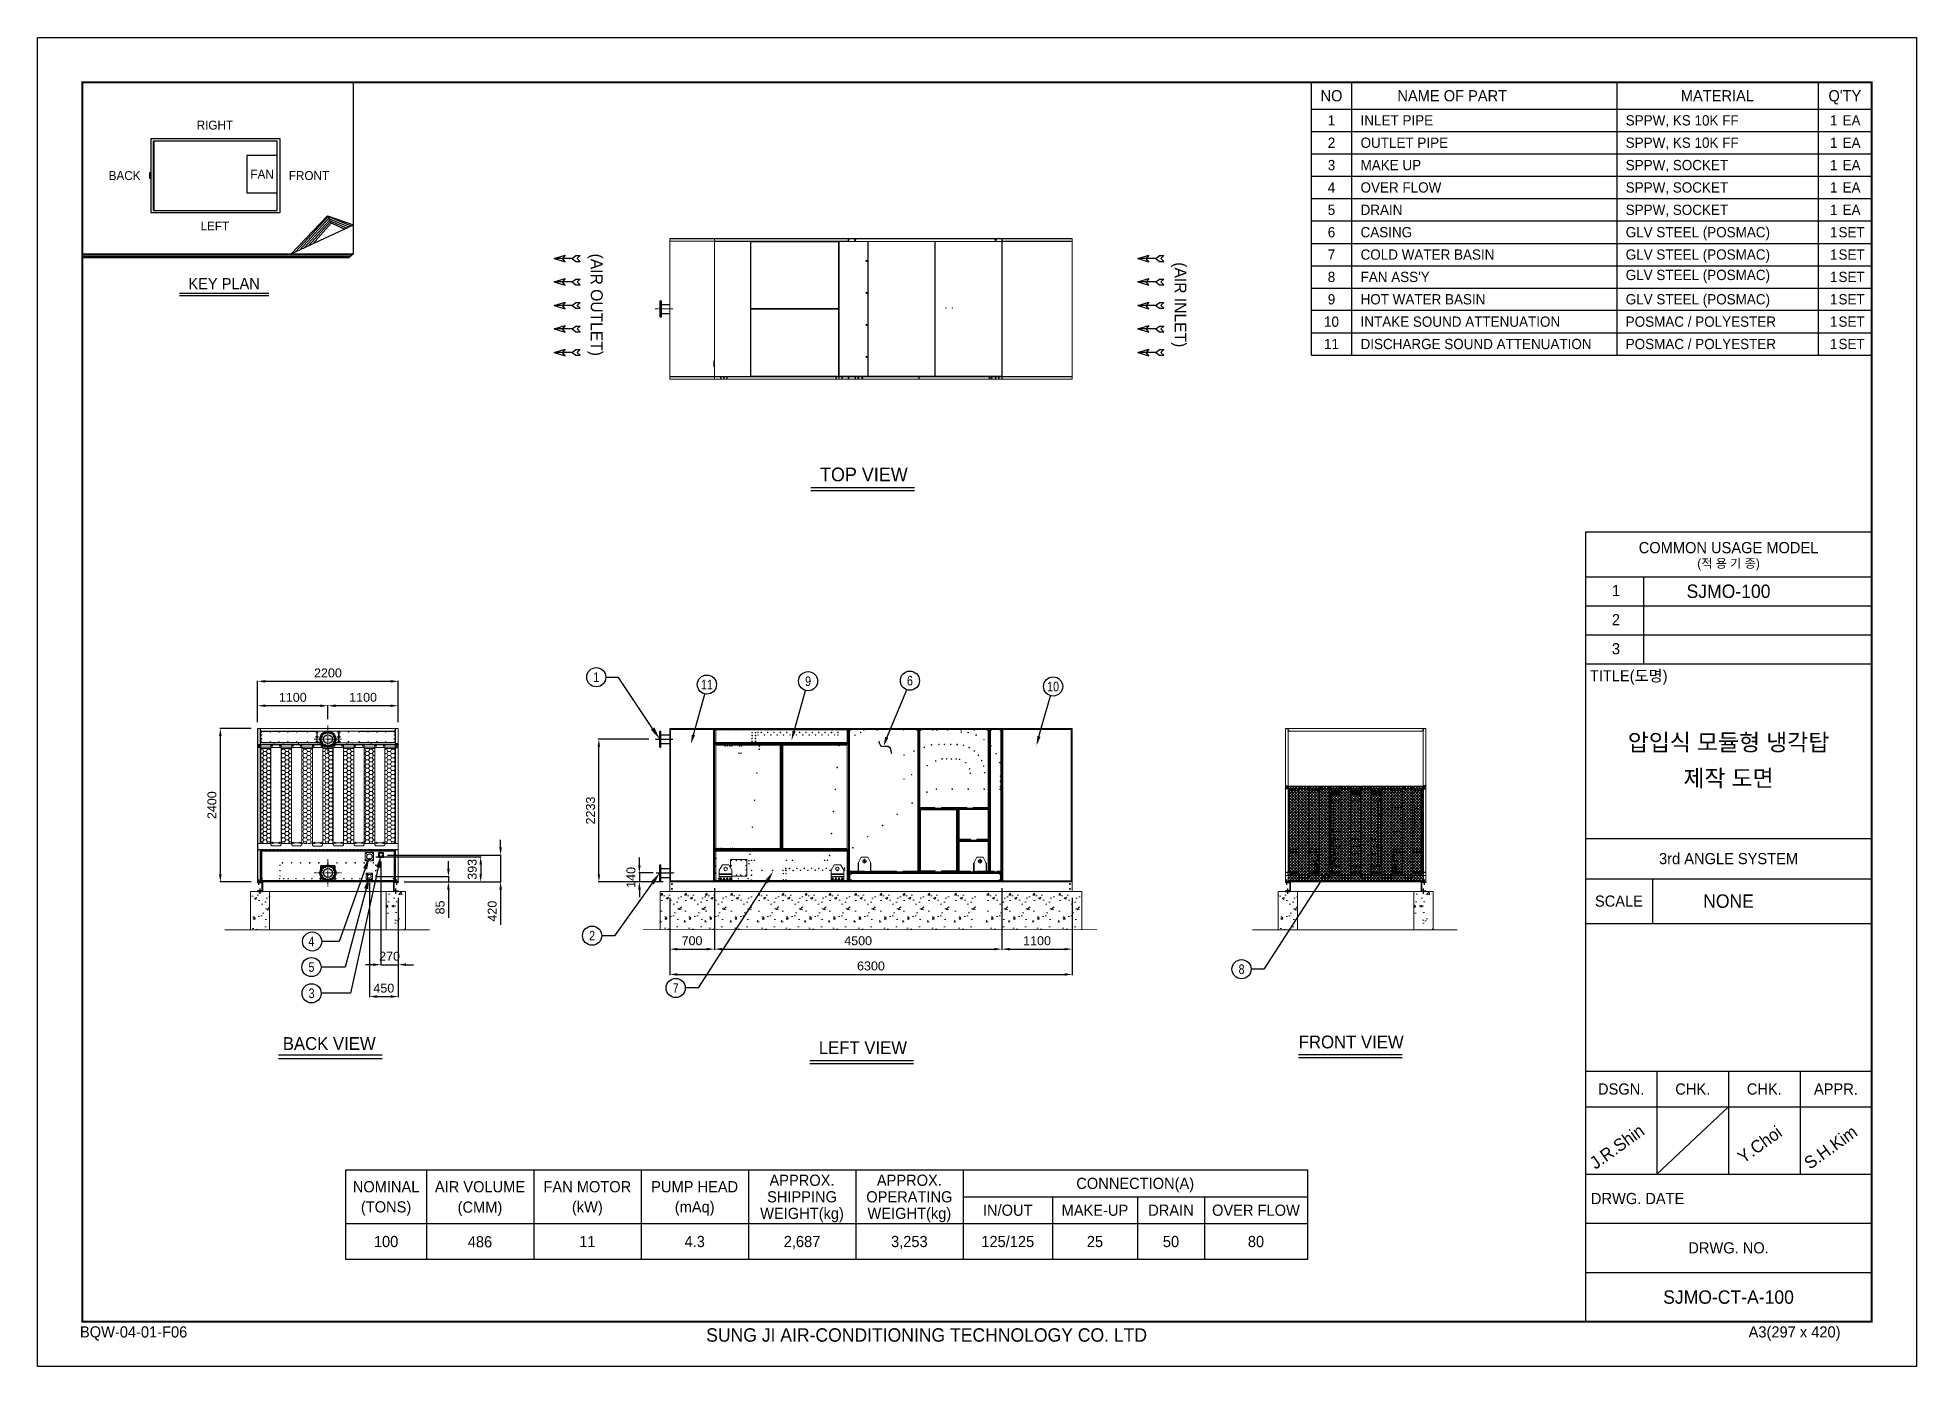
# Model space of a CAD drawing. Header units: millimetres. Extents: x -17070 to 46266, y -291348 to 34996.
# Drawn here: x 16859 to 46266, y 14201 to 34996 of the extents above.
import ezdxf
from ezdxf import colors
from ezdxf.entities.mleader import LeaderData, LeaderLine
from ezdxf.enums import TextEntityAlignment as Align
from ezdxf.math import Vec2, Vec3

# ---------------------------------------------------------------- set-up
doc = ezdxf.new("R2010")
doc.units = ezdxf.units.MM
for name, pattern in [('ACISOTGL', [3, 2, -1]), ('CENTER', [2, 1.25, -0.25, 0.25, -0.25]), ('CENTERX2', [4, 2.5, -0.5, 0.5, -0.5]), ('DASHDOT', [18.5, 12, -3, 0.5, -3]), ('DASHED', [15, 12, -3]), ('HIDDEN', [0.375, 0.25, -0.125]), ('HIDDENX2', [0.75, 0.5, -0.25])]:
    doc.linetypes.add(name, pattern=pattern)
for name, color, linetype in [('1', 1, 'CENTER'), ('3', 7, 'Continuous'), ('center', 1, 'CENTER'), ('HIDD', 2, 'HIDDENX2'), ('냉각탑', 4, 'Continuous'), ('냉각탑_box', 1, 'Continuous'), ('냉각탑_dim', 1, 'Continuous'), ('냉각탑_form', 1, 'Continuous'), ('냉각탑_text', 3, 'Continuous'), ('냉각탑_기초', 23, 'Continuous')]:
    doc.layers.add(name, color=color, linetype=linetype)
for name, color, linetype, lineweight in [('AM_0', 7, 'Continuous', 50), ('AM_3', 6, 'ACISOTGL', 9), ('AM_7', 4, 'CENTER', 9)]:
    doc.layers.add(name, color=color, linetype=linetype, lineweight=lineweight)
doc.styles.get("Standard").update_dxf_attribs({"font": 'arial.ttf'})
doc.styles.add('돋움', font='Dotum.ttf')
doc.dimstyles.new('1.40', dxfattribs={"dimscale": 20, "dimtxt": 1.5, "dimasz": 1, "dimexe": 0.5, "dimexo": 0.5, "dimgap": 0.5, "dimtad": 1, "dimdec": 0, "dimzin": 0, "dimdsep": 46, "dimtxsty": 'Standard', "dimcen": 0, "dimclrd": 2, "dimclre": 2, "dimclrt": 3, "dimadec": 0, "dimazin": 0, "dimtfac": 1, "dimtdec": 0, "dimtmove": 0, "dimatfit": 0, "dimfxl": 1, "dimtolj": 1, "dimtzin": 0, "dimlwd": -1, "dimlwe": -1, "dimarcsym": 0})

msp = doc.modelspace()

# ---------------------------------------------------------------- texts
at = {"layer": '냉각탑_form', "style": '돋움'}
for s, height, p in [('COMMON USAGE MODEL', 175.043, (43325, 27014.1)), ('(적 용 기 종)', 140.03, (43325, 26769.1)), ('3rd ANGLE SYSTEM', 175.043, (43325, 22147.9)), ('SCALE', 175.04, (41609.6, 21482.8)), ('DSGN.', 175.04, (41644.6, 18542.1)), ('CHK.', 175.04, (42764.9, 18542.1)), ('CHK.', 175.04, (43885.2, 18542.1)), ('APPR.', 175.04, (45005.4, 18542.1)), ('DRWG. NO.', 175.04, (43325, 16056.5))]:
    msp.add_text(s, height=height, dxfattribs=at).set_placement(p, align=Align.MIDDLE_CENTER)
for s, height, p in [('1', 175, (41499.6, 26254.9)), ('2', 175, (41499.6, 25799.8)), ('3', 175, (41499.6, 25344.7)), ('TITLE(도명)', 175.04, (41154.8, 24920.9)), ('DRWG. DATE', 175.04, (41170.7, 16741.1)), ('BQW-04-01-F06', 175.043, (17521.9, 14653.6)), ('SUNG JI AIR-CONDITIONING TECHNOLOGY CO. LTD', 210.051, (27323.4, 14588)), ('A3(297 x 420)', 175.043, (43639.1, 14653.6))]:
    msp.add_text(s, height=height, dxfattribs=at).set_placement(p)
at = {"layer": '냉각탑_text', "style": '돋움'}
for s, height, p in [('NO', 175, (37110.6, 34085.9)), ('NAME OF PART', 175, (39000.6, 34085.9)), ('MATERIAL', 175, (43150.6, 34085.9)), ("Q'TY", 175, (45145.6, 34085.9)), ('RIGHT', 140, (19633.3, 33626.4)), ('1', 161, (37110.6, 33700.9)), ('1', 161, (44970.6, 33700.9)), ('EA', 161, (45250.6, 33700.9)), ('2', 161, (37110.6, 33350.9)), ('1', 161, (44970.6, 33350.9)), ('EA', 161, (45250.6, 33350.9)), ('3', 161, (37110.6, 33000.9)), ('1', 161, (44970.6, 33000.9)), ('EA', 161, (45250.6, 33000.9)), ('BACK', 140, (18220.7, 32836.7)), ('FAN', 140, (20373.1, 32858.1)), ('FRONT', 140, (21106.1, 32836.7)), ('4', 161, (37110.6, 32650.9)), ('1', 161, (44970.6, 32650.9)), ('EA', 161, (45250.6, 32650.9)), ('5', 161, (37110.6, 32300.9)), ('1', 161, (44970.6, 32300.9)), ('EA', 161, (45250.6, 32300.9)), ('LEFT', 140, (19633.3, 32047.6)), ('6', 161, (37110.6, 31950.9)), ('1', 161, (44970.6, 31950.9)), ('SET', 161, (45250.6, 31950.9)), ('7', 161, (37110.6, 31600.9)), ('1', 161, (44970.6, 31600.9)), ('SET', 161, (45250.6, 31600.9)), ('KEY PLAN', 175, (19777.8, 31145.9)), ('8', 161, (37110.6, 31250.9)), ('1', 161, (44970.6, 31250.9)), ('SET', 161, (45250.6, 31250.9)), ('9', 161, (37110.6, 30900.9)), ('1', 161, (44970.6, 30900.9)), ('SET', 161, (45250.6, 30900.9)), ('10', 161, (37110.6, 30550.9)), ('1', 161, (44970.6, 30550.9)), ('SET', 161, (45250.6, 30550.9)), ('11', 161, (37110.6, 30200.9)), ('1', 161, (44970.6, 30200.9)), ('SET', 161, (45250.6, 30200.9)), ('TOP VIEW', 214.63, (29791.4, 28159.5)), ('SJMO-100', 210.05, (43325, 26331.5)), ('압입식 모듈형 냉각탑', 262.5, (43325, 23968)), ('제작 도면', 262.5, (43325, 23408)), ('NONE', 210.05, (43325, 21482.8)), ('BACK VIEW', 199.97, (21423.5, 19254)), ('LEFT VIEW', 199.97, (29776.9, 19190.7)), ('FRONT VIEW', 199.97, (37419.4, 19278.6)), ('NOMINAL', 175, (22313.3, 17013)), ('AIR VOLUME', 175, (23783.3, 17013)), ('FAN MOTOR', 175, (25463.3, 17013)), ('PUMP HEAD', 175, (27143.3, 17013)), ('APPROX.', 175, (28823.3, 17114.5)), ('APPROX.', 175, (30503.3, 17114.5)), ('CONNECTION(A)', 175, (34038.3, 17065.5)), ('(TONS)', 175, (22313.3, 16698)), ('(CMM)', 175, (23782.8, 16694.2)), ('(kW)', 175, (25463.3, 16698)), ('(mAq)', 175, (27143.3, 16698)), ('SHIPPING', 175, (28823.3, 16855.5)), ('OPERATING', 175, (30503.3, 16855.5)), ('WEIGHT(kg)', 175, (28823.3, 16596.5)), ('WEIGHT(kg)', 175, (30503.3, 16596.5)), ('IN/OUT', 175, (32043.3, 16645.5)), ('MAKE-UP', 175, (33408.3, 16645.5)), ('DRAIN', 175, (34598.3, 16645.5)), ('OVER FLOW', 175, (35928.3, 16645.5)), ('100', 175, (22313.3, 16155.5)), ('486', 175, (23782.8, 16151.7)), ('11', 175, (25463.3, 16155.5)), ('4.3', 175, (27143.3, 16155.5)), ('2,687', 175, (28823.3, 16155.5)), ('3,253', 175, (30503.3, 16155.5)), ('125/125', 175, (32043.3, 16155.5)), ('25', 175, (33408.3, 16155.5)), ('50', 175, (34598.3, 16155.5)), ('80', 175, (35928.3, 16155.5)), ('SJMO-CT-A-100', 210.051, (43325, 15286.3))]:
    msp.add_text(s, height=height, dxfattribs=at).set_placement(p, align=Align.MIDDLE_CENTER)
for s, p in [('INLET PIPE', (37565.6, 33700.9)), ('SPPW, KS 10K FF', (41715.6, 33700.9)), ('OUTLET PIPE', (37565.6, 33350.9)), ('SPPW, KS 10K FF', (41715.6, 33350.9)), ('MAKE UP', (37565.6, 33000.9)), ('SPPW, SOCKET', (41715.6, 33000.9)), ('OVER FLOW', (37565.6, 32650.9)), ('SPPW, SOCKET', (41715.6, 32650.9)), ('DRAIN', (37565.6, 32300.9)), ('SPPW, SOCKET', (41715.6, 32300.9)), ('CASING', (37565.6, 31950.9)), ('GLV STEEL (POSMAC)', (41715.6, 31950.9)), ('COLD WATER BASIN', (37565.6, 31600.9)), ('GLV STEEL (POSMAC)', (41715.6, 31600.9)), ("FAN ASS'Y", (37565.6, 31250.9)), ('GLV STEEL (POSMAC)', (41715.6, 31281.7)), ('HOT WATER BASIN', (37565.6, 30900.9)), ('GLV STEEL (POSMAC)', (41715.6, 30900.9)), ('INTAKE SOUND ATTENUATION', (37565.6, 30550.9)), ('POSMAC / POLYESTER', (41715.6, 30550.9)), ('POSMAC / POLYESTER', (41715.6, 30200.9)), ('DISCHARGE SOUND ATTENUATION', (37565.6, 30200.9))]:
    msp.add_text(s, height=161, dxfattribs=at).set_placement(p, align=Align.MIDDLE_LEFT)
for s, p in [('(AIR OUTLET)', (25611.1, 30814.5)), ('(AIR INLET)', (34747, 30814.5))]:
    msp.add_text(s, height=186.667, rotation=270, dxfattribs=at).set_placement(p, align=Align.MIDDLE_CENTER)
at = {"layer": '냉각탑_text', "width": 0.8}
for s, p in [('1', (25603.1, 24987)), ('9', (28918.1, 24924.1)), ('6', (30512.3, 24932.6)), ('11', (27334.5, 24870.8)), ('10', (32753.1, 24841.2)), ('4', (21144.7, 20851.9)), ('2', (25537.9, 20941.6)), ('5', (21144.9, 20450.3)), ('8', (35703, 20417.1)), ('3', (21147.4, 20040.3)), ('7', (26846.4, 20122.8))]:
    msp.add_text(s, height=150, dxfattribs=at).set_placement(p, align=Align.MIDDLE_CENTER)
at = {"layer": '냉각탑_text', "style": '돋움'}
for s, p in [('J.R.Shin', (41242.8, 17275.9)), ('Y.Choi', (43558.1, 17369.3)), ('S.H.Kim', (44599.3, 17275.9))]:
    msp.add_text(s, height=196.05, rotation=35.81856, dxfattribs=at).set_placement(p)

# ---------------------------------------------------------------- blocks, each defined once
blk = doc.blocks.new('화살표 IN OUT')
at = {"layer": '냉각탑_dim'}
for p, q in [((-323, 43), (-384, 43)), ((-343, 0), (-384, 43)), ((-384, -43), (-343, 0)), ((-266, 0), (-323, 43)), ((-266, 0), (-323, -43)), ((-266, 0), (0, 0)), ((-163, 50), (-122, 0)), ((0, 0), (-163, 50)), ((-163, -50), (-122, 0)), ((0, 0), (-163, -50)), ((-323, -43), (-384, -43))]:
    blk.add_line(p, q, dxfattribs=at)
blk = doc.blocks.new('*D611')
at = {"color": 2, "transparency": 16777216}
for p, q in [((20303, 24284), (20303, 24550)), ((21283, 24540), (20423, 24540)), ((21403, 24331), (21403, 24550))]:
    blk.add_line(p, q, dxfattribs=at)
for points in [[(20423, 24560), (20423, 24520), (20303, 24540)], [(21283, 24560), (21283, 24520), (21403, 24540)]]:
    blk.add_solid(points, dxfattribs=at)
at = {"layer": 'Defpoints', "color": 0, "transparency": 16777216}
for p in [(20303, 24540), (20303, 24184), (21403, 24231)]:
    blk.add_point(p, dxfattribs=at)
at = {"color": 3, "lineweight": 5, "transparency": 16777216, "insert": (20853, 24671), "char_height": 140, "attachment_point": 5}
blk.add_mtext('\\A1;1100', dxfattribs=at)
blk = doc.blocks.new('*D612')
at = {"color": 2, "transparency": 16777216}
for p, q in [((21403, 24331), (21403, 24550)), ((22383, 24540), (21523, 24540)), ((22503, 24284), (22503, 24550))]:
    blk.add_line(p, q, dxfattribs=at)
for points in [[(21523, 24560), (21523, 24520), (21403, 24540)], [(22383, 24560), (22383, 24520), (22503, 24540)]]:
    blk.add_solid(points, dxfattribs=at)
at = {"layer": 'Defpoints', "color": 0, "transparency": 16777216}
for p in [(21403, 24540), (21403, 24231), (22503, 24184)]:
    blk.add_point(p, dxfattribs=at)
at = {"color": 3, "lineweight": 5, "transparency": 16777216, "insert": (21953, 24671), "char_height": 140, "attachment_point": 5}
blk.add_mtext('\\A1;1100', dxfattribs=at)
blk = doc.blocks.new('*D613')
at = {"color": 2, "transparency": 16777216}
for p, q in [((20303, 24284), (20303, 24932)), ((20423, 24922), (22383, 24922)), ((22503, 24284), (22503, 24932))]:
    blk.add_line(p, q, dxfattribs=at)
for points in [[(20423, 24942), (20423, 24902), (20303, 24922)], [(22383, 24942), (22383, 24902), (22503, 24922)]]:
    blk.add_solid(points, dxfattribs=at)
at = {"layer": 'Defpoints', "color": 0, "transparency": 16777216}
for p in [(22503, 24922), (20303, 24184), (22503, 24184)]:
    blk.add_point(p, dxfattribs=at)
at = {"color": 3, "lineweight": 5, "transparency": 16777216, "insert": (21403, 25053), "char_height": 140, "attachment_point": 5}
blk.add_mtext('\\A1;2200', dxfattribs=at)
blk = doc.blocks.new('*D614')
at = {"color": 2, "transparency": 16777216}
for p, q in [((20203, 24184), (19709, 24184)), ((19719, 21904), (19719, 24064)), ((20203, 21784), (19709, 21784))]:
    blk.add_line(p, q, dxfattribs=at)
for points in [[(19699, 24064), (19739, 24064), (19719, 24184)], [(19699, 21904), (19739, 21904), (19719, 21784)]]:
    blk.add_solid(points, dxfattribs=at)
at = {"layer": 'Defpoints', "color": 0, "transparency": 16777216}
for p in [(19719, 24184), (20303, 24184), (20303, 21784)]:
    blk.add_point(p, dxfattribs=at)
at = {"color": 3, "lineweight": 5, "transparency": 16777216, "insert": (19588, 22984), "char_height": 140, "attachment_point": 5, "rotation": 90}
blk.add_mtext('\\A1;2400', dxfattribs=at)
blk = doc.blocks.new('*D615')
at = {"color": 2, "transparency": 16777216}
for p, q in [((26752, 21535), (26752, 20721)), ((27452, 21687), (27452, 20721)), ((26872, 20731), (27332, 20731))]:
    blk.add_line(p, q, dxfattribs=at)
for points in [[(26872, 20751), (26872, 20711), (26752, 20731)], [(27332, 20751), (27332, 20711), (27452, 20731)]]:
    blk.add_solid(points, dxfattribs=at)
at = {"layer": 'Defpoints', "color": 0, "transparency": 16777216}
for p in [(27452, 21787), (26752, 21635), (27452, 20731)]:
    blk.add_point(p, dxfattribs=at)
at = {"color": 3, "lineweight": 5, "transparency": 16777216, "insert": (27102, 20862), "char_height": 140, "attachment_point": 5}
blk.add_mtext('\\A1;700', dxfattribs=at)
blk = doc.blocks.new('*D616')
at = {"color": 2, "transparency": 16777216}
for p, q in [((27452, 21684), (27452, 20721)), ((31952, 21684), (31952, 20721)), ((27572, 20731), (31832, 20731))]:
    blk.add_line(p, q, dxfattribs=at)
for points in [[(27572, 20751), (27572, 20711), (27452, 20731)], [(31832, 20751), (31832, 20711), (31952, 20731)]]:
    blk.add_solid(points, dxfattribs=at)
at = {"layer": 'Defpoints', "color": 0, "transparency": 16777216}
for p in [(27452, 21784), (31952, 21784), (31952, 20731)]:
    blk.add_point(p, dxfattribs=at)
at = {"color": 3, "lineweight": 5, "transparency": 16777216, "insert": (29702, 20862), "char_height": 140, "attachment_point": 5}
blk.add_mtext('\\A1;4500', dxfattribs=at)
blk = doc.blocks.new('*D617')
at = {"color": 2, "transparency": 16777216}
for p, q in [((31952, 21684), (31952, 20721)), ((33052, 21535), (33052, 20721)), ((32072, 20731), (32932, 20731))]:
    blk.add_line(p, q, dxfattribs=at)
for points in [[(32072, 20751), (32072, 20711), (31952, 20731)], [(32932, 20751), (32932, 20711), (33052, 20731)]]:
    blk.add_solid(points, dxfattribs=at)
at = {"layer": 'Defpoints', "color": 0, "transparency": 16777216}
for p in [(31952, 21784), (33052, 21635), (33052, 20731)]:
    blk.add_point(p, dxfattribs=at)
at = {"color": 3, "lineweight": 5, "transparency": 16777216, "insert": (32502, 20862), "char_height": 140, "attachment_point": 5}
blk.add_mtext('\\A1;1100', dxfattribs=at)
blk = doc.blocks.new('*D618')
at = {"color": 2, "transparency": 16777216}
for p, q in [((26427, 24017), (25634, 24017)), ((25644, 21904), (25644, 23897)), ((26652, 21784), (25634, 21784))]:
    blk.add_line(p, q, dxfattribs=at)
for points in [[(25624, 23897), (25664, 23897), (25644, 24017)], [(25624, 21904), (25664, 21904), (25644, 21784)]]:
    blk.add_solid(points, dxfattribs=at)
at = {"layer": 'Defpoints', "color": 0, "transparency": 16777216}
for p in [(25644, 24017), (26527, 24017), (26752, 21784)]:
    blk.add_point(p, dxfattribs=at)
at = {"color": 3, "lineweight": 5, "transparency": 16777216, "insert": (25513, 22900), "char_height": 140, "attachment_point": 5, "rotation": 90}
blk.add_mtext('\\A1;2233', dxfattribs=at)
blk = doc.blocks.new('*D608')
at = {"color": 2, "transparency": 16777216}
for p, q in [((26752, 21535), (26752, 20325)), ((33052, 21535), (33052, 20325)), ((26872, 20335), (32932, 20335))]:
    blk.add_line(p, q, dxfattribs=at)
for points in [[(26872, 20355), (26872, 20315), (26752, 20335)], [(32932, 20355), (32932, 20315), (33052, 20335)]]:
    blk.add_solid(points, dxfattribs=at)
at = {"layer": 'Defpoints', "color": 0, "transparency": 16777216}
for p in [(26752, 21635), (33052, 21635), (33052, 20335)]:
    blk.add_point(p, dxfattribs=at)
at = {"color": 3, "lineweight": 5, "transparency": 16777216, "insert": (29902, 20467), "char_height": 140, "attachment_point": 5}
blk.add_mtext('\\A1;6300', dxfattribs=at)
blk = doc.blocks.new('*D619')
at = {"color": 2, "transparency": 16777216}
for p, q in [((26278, 22044), (26278, 22164)), ((26496, 21924), (26268, 21924)), ((26652, 21784), (26268, 21784)), ((26278, 21924), (26278, 21784)), ((26278, 21664), (26278, 21544))]:
    blk.add_line(p, q, dxfattribs=at)
for points in [[(26258, 22044), (26298, 22044), (26278, 21924)], [(26258, 21664), (26298, 21664), (26278, 21784)]]:
    blk.add_solid(points, dxfattribs=at)
at = {"layer": 'Defpoints', "color": 0, "transparency": 16777216}
for p in [(26278, 21784), (26596, 21924), (26752, 21784)]:
    blk.add_point(p, dxfattribs=at)
at = {"color": 3, "lineweight": 5, "transparency": 16777216, "insert": (26147, 21854), "char_height": 140, "attachment_point": 5, "rotation": 90}
blk.add_mtext('\\A1;140', dxfattribs=at)
blk = doc.blocks.new('*D609')
at = {"color": 2, "transparency": 16777216}
for p, q in [((23289, 21989), (23289, 22109)), ((22153, 21869), (23299, 21869)), ((22596, 21784), (23299, 21784)), ((23289, 21869), (23289, 21784)), ((23289, 21664), (23289, 21222))]:
    blk.add_line(p, q, dxfattribs=at)
for points in [[(23269, 21989), (23309, 21989), (23289, 21869)], [(23269, 21664), (23309, 21664), (23289, 21784)]]:
    blk.add_solid(points, dxfattribs=at)
at = {"layer": 'Defpoints', "color": 0, "transparency": 16777216}
for p in [(22053, 21869), (22496, 21784), (23289, 21869)]:
    blk.add_point(p, dxfattribs=at)
at = {"color": 3, "lineweight": 5, "transparency": 16777216, "insert": (23158, 21383), "char_height": 140, "attachment_point": 5, "rotation": 90}
blk.add_mtext('\\A1;85', dxfattribs=at)
blk = doc.blocks.new('*D610')
at = {"color": 2, "transparency": 16777216}
for p, q in [((22153, 22177), (23804, 22177)), ((23794, 22057), (23794, 21904)), ((22603, 21784), (23804, 21784))]:
    blk.add_line(p, q, dxfattribs=at)
for points in [[(23774, 22057), (23814, 22057), (23794, 22177)], [(23774, 21904), (23814, 21904), (23794, 21784)]]:
    blk.add_solid(points, dxfattribs=at)
at = {"layer": 'Defpoints', "color": 0, "transparency": 16777216}
for p in [(22053, 22177), (22503, 21784), (23794, 21784)]:
    blk.add_point(p, dxfattribs=at)
at = {"color": 3, "lineweight": 5, "transparency": 16777216, "insert": (23662, 21980), "char_height": 140, "attachment_point": 5, "rotation": 90}
blk.add_mtext('\\A1;393', dxfattribs=at)
blk = doc.blocks.new('*D620')
at = {"color": 2, "transparency": 16777216}
for p, q in [((22053, 21769), (22053, 19979)), ((22503, 21534), (22503, 19979)), ((22173, 19989), (22383, 19989))]:
    blk.add_line(p, q, dxfattribs=at)
for points in [[(22173, 20009), (22173, 19969), (22053, 19989)], [(22383, 20009), (22383, 19969), (22503, 19989)]]:
    blk.add_solid(points, dxfattribs=at)
at = {"layer": 'Defpoints', "color": 0, "transparency": 16777216}
for p in [(22053, 21869), (22503, 21634), (22503, 19989)]:
    blk.add_point(p, dxfattribs=at)
at = {"color": 3, "lineweight": 5, "transparency": 16777216, "insert": (22278, 20120), "char_height": 140, "attachment_point": 5}
blk.add_mtext('\\A1;450', dxfattribs=at)
blk = doc.blocks.new('*D621')
at = {"color": 2, "transparency": 16777216}
for p, q in [((24106, 22324), (24106, 22444)), ((22333, 22204), (24116, 22204)), ((24106, 22204), (24106, 21784)), ((22603, 21784), (24116, 21784)), ((24106, 21664), (24106, 21109))]:
    blk.add_line(p, q, dxfattribs=at)
for points in [[(24086, 22324), (24126, 22324), (24106, 22204)], [(24086, 21664), (24126, 21664), (24106, 21784)]]:
    blk.add_solid(points, dxfattribs=at)
at = {"layer": 'Defpoints', "color": 0, "transparency": 16777216}
for p in [(22233, 22204), (22503, 21784), (24106, 21784)]:
    blk.add_point(p, dxfattribs=at)
at = {"color": 3, "lineweight": 5, "transparency": 16777216, "insert": (23975, 21326), "char_height": 140, "attachment_point": 5, "rotation": 90}
blk.add_mtext('\\A1;420', dxfattribs=at)
blk = doc.blocks.new('*D622')
at = {"color": 2, "transparency": 16777216}
for p, q in [((22233, 22104), (22233, 20478)), ((22503, 21534), (22503, 20478)), ((22113, 20488), (21993, 20488)), ((22233, 20488), (22503, 20488)), ((22623, 20488), (22743, 20488))]:
    blk.add_line(p, q, dxfattribs=at)
for points in [[(22113, 20508), (22113, 20468), (22233, 20488)], [(22623, 20508), (22623, 20468), (22503, 20488)]]:
    blk.add_solid(points, dxfattribs=at)
at = {"layer": 'Defpoints', "color": 0, "transparency": 16777216}
for p in [(22233, 22204), (22503, 21634), (22503, 20488)]:
    blk.add_point(p, dxfattribs=at)
at = {"color": 3, "lineweight": 5, "transparency": 16777216, "insert": (22368, 20619), "char_height": 140, "attachment_point": 5}
blk.add_mtext('\\A1;270', dxfattribs=at)
blk = doc.blocks.new('457536')
at = {"color": 7, "lineweight": 5}
for p, q in [((114592.520962, 89152.297332), (114550.020962, 89069.297332)), ((114692.520962, 89152.297332), (114592.520962, 89152.297332)), ((114735.020962, 89069.297332), (114692.520962, 89152.297332)), ((114542.520962, 89059.297332), (114542.520962, 88929.797332)), ((114550.020962, 88922.297332), (114735.020962, 88922.297332)), ((114742.520962, 88929.797332), (114742.520962, 89059.297332))]:
    blk.add_line(p, q, dxfattribs=at)
at = {"color": 7, "linetype": 'DASHDOT', "lineweight": 5}
for p, q in [((114642.520962, 89126.047332), (114642.520962, 89054.547332)), ((114678.270962, 89090.297332), (114606.770962, 89090.297332))]:
    blk.add_line(p, q, dxfattribs=at)
at = {"color": 7, "lineweight": 5, "ltscale": 0.09375}
for p, q in [((114542.520962, 89059.297332), (114550.020962, 89059.297332)), ((114550.020962, 88929.797332), (114542.520962, 88929.797332)), ((114550.020962, 88922.297332), (114550.020962, 88929.797332)), ((114742.520962, 89059.297332), (114735.020962, 89059.297332)), ((114735.020962, 88929.797332), (114742.520962, 88929.797332)), ((114735.020962, 88922.297332), (114735.020962, 88929.797332))]:
    blk.add_line(p, q, dxfattribs=at)
at = {"color": 7, "linetype": 'DASHED', "lineweight": 5}
for p, q in [((114548.520962, 89059.297332), (114548.520962, 88929.797332)), ((114550.020962, 88928.297332), (114735.020962, 88928.297332)), ((114736.520962, 88929.797332), (114736.520962, 89059.297332))]:
    blk.add_line(p, q, dxfattribs=at)
at = {"color": 7, "lineweight": 5, "ltscale": 0.125}
for p, q in [((114550.020962, 89059.297332), (114550.020962, 89069.297332)), ((114735.020962, 89069.297332), (114735.020962, 89059.297332))]:
    blk.add_line(p, q, dxfattribs=at)
at = {"color": 7, "linetype": 'DASHED', "lineweight": 5, "ltscale": 0.075}
for p, q in [((114558.520962, 88928.297332), (114558.520962, 88922.297332)), ((114576.520962, 88928.297332), (114576.520962, 88922.297332)), ((114608.520962, 88928.297332), (114608.520962, 88922.297332)), ((114626.520962, 88928.297332), (114626.520962, 88922.297332)), ((114658.520962, 88928.297332), (114658.520962, 88922.297332)), ((114676.520962, 88928.297332), (114676.520962, 88922.297332)), ((114708.520962, 88928.297332), (114708.520962, 88922.297332)), ((114726.520962, 88928.297332), (114726.520962, 88922.297332))]:
    blk.add_line(p, q, dxfattribs=at)
at = {"color": 7, "lineweight": 5}
blk.add_circle((114642.520962, 89090.297332), 27.5, dxfattribs=at)
blk = doc.blocks.new('1')
at = {"color": 0, "lineweight": 20}
for p, q in [((27452, 24184), (26752, 24184)), ((26752, 21784), (26752, 24184)), ((27452, 24169), (26752, 24169)), ((26767, 21784), (26767, 24169)), ((27452, 24184), (27452, 24180)), ((31952, 24184), (33052, 24184)), ((31952, 24181), (31952, 24184)), ((31952, 24169), (33052, 24169)), ((33037, 21799), (33037, 24169)), ((33052, 21784), (33052, 24184)), ((26752, 24099), (26752, 23934)), ((26752, 22011), (26752, 21846)), ((26752, 21635), (26752, 21784)), ((27452, 21784), (26752, 21784)), ((27452, 21799), (26767, 21799)), ((27452, 21787), (27452, 21784)), ((27455, 21784), (27452, 21784)), ((29548, 21784), (29556, 21784)), ((31947, 21784), (33052, 21784)), ((31952, 21799), (33052, 21799)), ((31952, 21788), (31952, 21784)), ((33052, 21635), (33052, 21784)), ((33052, 21635), (26752, 21635))]:
    blk.add_line(p, q, dxfattribs=at)
at = {"color": 7, "lineweight": 20, "ltscale": 0.108889}
for p, q in [((27437, 24169), (27437, 21799)), ((27452, 24162), (27452, 23966)), ((27455, 24162), (27455, 23966)), ((29532, 24162), (29532, 23966)), ((29548, 23966), (29548, 24162)), ((29552, 23966), (29552, 24162))]:
    blk.add_line(p, q, dxfattribs=at)
at = {"color": 7, "lineweight": 20, "ltscale": 0.001111}
for p, q in [((27454, 24180), (27452, 24180)), ((27455, 24164), (27455, 24162)), ((29552, 24180), (29550, 24180)), ((29552, 24145), (29554, 24145)), ((29552, 24142), (29554, 24142)), ((30654, 24147), (30652, 24147)), ((30654, 24144), (30652, 24144)), ((30654, 24142), (30652, 24142)), ((30654, 24139), (30652, 24139)), ((30652, 24138), (30654, 24138)), ((30652, 24135), (30654, 24135)), ((30652, 24126), (30654, 24126)), ((31756, 24147), (31754, 24147)), ((31756, 24144), (31754, 24144)), ((27452, 23947), (27454, 23947)), ((27455, 23966), (27455, 23964)), ((28008, 23944), (28008, 23942)), ((28013, 23942), (28013, 23944)), ((28015, 23942), (28015, 23944)), ((28017, 23944), (28017, 23942)), ((28020, 23944), (28020, 23942)), ((28116, 23944), (28116, 23942)), ((28120, 23944), (28120, 23942)), ((29550, 23947), (29552, 23947)), ((30654, 23259), (30652, 23259)), ((31756, 23269), (31754, 23269)), ((31754, 23258), (31756, 23258)), ((31756, 23256), (31754, 23256)), ((31756, 23254), (31754, 23254)), ((31754, 23254), (31756, 23254)), ((31754, 23251), (31756, 23251)), ((30652, 22959), (30654, 22959)), ((31754, 23217), (31756, 23217)), ((31754, 23214), (31756, 23214)), ((31754, 23166), (31756, 23166)), ((31754, 23154), (31756, 23154)), ((31756, 23153), (31754, 23153)), ((31756, 23151), (31754, 23151)), ((31756, 23151), (31754, 23151)), ((31756, 23149), (31754, 23149)), ((31754, 23148), (31756, 23148)), ((31756, 22534), (31754, 22534)), ((31754, 22532), (31756, 22532)), ((31754, 22531), (31756, 22531)), ((31756, 22531), (31754, 22531)), ((31756, 22529), (31754, 22529)), ((31754, 22528), (31756, 22528)), ((27454, 22280), (27452, 22280)), ((27455, 22264), (27455, 22262)), ((29552, 22280), (29550, 22280)), ((27452, 21787), (27454, 21787)), ((27455, 21806), (27455, 21804)), ((29550, 21787), (29552, 21787)), ((29556, 21914), (29556, 21912)), ((29556, 21806), (29556, 21804)), ((29679, 21936), (29679, 21934)), ((29684, 21936), (29684, 21934)), ((29894, 21936), (29894, 21934)), ((29905, 21934), (29905, 21936)), ((29915, 21934), (29915, 21936)), ((30148, 21934), (30148, 21936)), ((30158, 21934), (30158, 21936)), ((31474, 21934), (31474, 21936)), ((31484, 21934), (31484, 21936)), ((31717, 21934), (31717, 21936)), ((31727, 21934), (31727, 21936)), ((31738, 21934), (31738, 21936)), ((31743, 21934), (31743, 21936)), ((31754, 22034), (31756, 22034)), ((31754, 22031), (31756, 22031)), ((31754, 22029), (31756, 22029)), ((31754, 22024), (31756, 22024)), ((31756, 22014), (31754, 22014))]:
    blk.add_line(p, q, dxfattribs=at)
at = {"color": 7, "lineweight": 20, "ltscale": 0.010278}
for p, q in [((27452, 24180), (27452, 24162)), ((27454, 24162), (27454, 24180)), ((29548, 24162), (29548, 24180)), ((29550, 24180), (29550, 24162)), ((29552, 24162), (29552, 24180)), ((27452, 23966), (27452, 23947)), ((27454, 23947), (27454, 23966)), ((27473, 23942), (27455, 23942)), ((27455, 23940), (27473, 23940)), ((27455, 23939), (27473, 23939)), ((28499, 23942), (28480, 23942)), ((28480, 23940), (28499, 23940)), ((28480, 23939), (28499, 23939)), ((28525, 23942), (28507, 23942)), ((28507, 23940), (28525, 23940)), ((28507, 23939), (28525, 23939)), ((29549, 23942), (29530, 23942)), ((29530, 23940), (29549, 23940)), ((29530, 23939), (29549, 23939)), ((29548, 23947), (29548, 23966)), ((29550, 23966), (29550, 23947)), ((29552, 23947), (29552, 23966)), ((30678, 22932), (30660, 22932)), ((30660, 22930), (30678, 22930)), ((30660, 22929), (30678, 22929)), ((31258, 22932), (31239, 22932)), ((31239, 22930), (31258, 22930)), ((31239, 22929), (31258, 22929)), ((27452, 22280), (27452, 22262)), ((27454, 22262), (27454, 22280)), ((27473, 22287), (27455, 22287)), ((27455, 22286), (27473, 22286)), ((28499, 22287), (28480, 22287)), ((28480, 22286), (28499, 22286)), ((28525, 22287), (28507, 22287)), ((28507, 22286), (28525, 22286)), ((29549, 22287), (29530, 22287)), ((29530, 22286), (29549, 22286)), ((29548, 22262), (29548, 22280)), ((29550, 22280), (29550, 22262)), ((29552, 22262), (29552, 22280)), ((27452, 21806), (27452, 21787)), ((27454, 21787), (27454, 21806)), ((29548, 21787), (29548, 21806)), ((29550, 21806), (29550, 21787)), ((29552, 21787), (29552, 21806)), ((30678, 21937), (30660, 21937)), ((30660, 21936), (30678, 21936)), ((31258, 21937), (31239, 21937)), ((31239, 21936), (31258, 21936))]:
    blk.add_line(p, q, dxfattribs=at)
at = {"color": 7, "lineweight": 20, "ltscale": 0.001944}
for p, q in [((27452, 24162), (27455, 24162)), ((27455, 24180), (27455, 24184)), ((29548, 24180), (29548, 24184)), ((29552, 24162), (29548, 24162)), ((27452, 23966), (27455, 23966)), ((27455, 23947), (27455, 23944)), ((29552, 23966), (29548, 23966)), ((29548, 23947), (29548, 23944)), ((27452, 22262), (27455, 22262)), ((27455, 22280), (27455, 22284)), ((29548, 22280), (29548, 22284)), ((29552, 22262), (29548, 22262)), ((27452, 21806), (27455, 21806)), ((27455, 21787), (27455, 21784)), ((29552, 21806), (29548, 21806)), ((29548, 21787), (29548, 21784))]:
    blk.add_line(p, q, dxfattribs=at)
at = {"color": 7, "lineweight": 20, "ltscale": 0.000833333}
for p, q in [((27455, 24180), (27454, 24180)), ((29548, 24180), (29550, 24180)), ((29555, 24181), (29555, 24182)), ((30649, 24181), (30649, 24182)), ((30657, 24181), (30657, 24182)), ((31751, 24181), (31751, 24182)), ((31759, 24181), (31759, 24182)), ((31949, 24181), (31949, 24182)), ((27455, 23947), (27454, 23947)), ((27455, 23939), (27455, 23940)), ((28499, 23939), (28499, 23940)), ((28507, 23939), (28507, 23940)), ((29548, 23947), (29550, 23947)), ((29549, 23939), (29549, 23940)), ((30657, 22937), (30657, 22935)), ((30660, 22929), (30660, 22930)), ((31258, 22929), (31258, 22930)), ((31269, 22929), (31269, 22930)), ((31751, 22937), (31751, 22935)), ((31751, 22929), (31751, 22930)), ((31269, 22438), (31269, 22436)), ((31269, 22430), (31269, 22431)), ((31751, 22438), (31751, 22436)), ((31751, 22430), (31751, 22431)), ((27455, 22280), (27454, 22280)), ((27455, 22289), (27455, 22287)), ((28499, 22289), (28499, 22287)), ((28507, 22289), (28507, 22287)), ((29548, 22280), (29550, 22280)), ((29549, 22289), (29549, 22287)), ((27455, 21787), (27454, 21787)), ((29548, 21787), (29550, 21787)), ((29555, 21939), (29555, 21937)), ((29556, 21929), (29555, 21929)), ((29556, 21788), (29555, 21788)), ((30649, 21939), (30649, 21937)), ((30660, 21939), (30660, 21937)), ((31258, 21939), (31258, 21937)), ((31269, 21939), (31269, 21937)), ((31751, 21939), (31751, 21937)), ((31759, 21939), (31759, 21937)), ((31947, 21929), (31948, 21929)), ((31947, 21788), (31948, 21788)), ((31949, 21939), (31949, 21937))]:
    blk.add_line(p, q, dxfattribs=at)
at = {"color": 7, "lineweight": 20}
for p, q in [((27455, 24184), (29548, 24184)), ((27455, 24180), (29548, 24180)), ((29548, 24164), (28005, 24164)), ((29552, 21939), (29552, 24181)), ((29555, 21939), (29555, 24181)), ((30635, 24184), (29568, 24184)), ((30635, 24181), (29568, 24181)), ((30637, 24181), (30637, 21939)), ((30649, 24181), (30649, 21939)), ((30652, 24181), (30652, 21939)), ((30654, 24181), (30654, 22937)), ((30657, 24181), (30657, 22937)), ((30669, 22937), (30669, 24181)), ((31737, 24184), (30670, 24184)), ((31737, 24181), (30670, 24181)), ((31739, 24181), (31739, 22937)), ((31751, 22937), (31751, 24181)), ((31754, 22937), (31754, 24181)), ((31756, 24181), (31756, 21939)), ((31759, 24181), (31759, 21939)), ((31771, 21939), (31771, 24181)), ((31949, 21939), (31949, 24181)), ((31952, 21939), (31952, 24181)), ((31967, 21799), (31967, 24169)), ((27452, 22289), (27452, 23939)), ((29548, 23964), (27455, 23964)), ((29548, 23947), (27455, 23947)), ((29548, 23944), (27455, 23944)), ((27455, 22289), (27455, 23939)), ((27472, 23939), (27472, 22315)), ((27473, 23942), (28480, 23942)), ((27473, 23939), (28480, 23939)), ((27473, 23922), (28480, 23922)), ((28482, 23939), (28482, 22289)), ((28499, 23939), (28499, 22289)), ((28502, 23939), (28502, 22289)), ((28504, 23939), (28504, 22289)), ((28507, 23939), (28507, 22289)), ((28524, 22289), (28524, 23939)), ((29530, 23942), (28525, 23942)), ((29530, 23939), (28525, 23939)), ((29532, 23939), (29532, 22289)), ((29549, 22289), (29549, 23939)), ((29567, 24024), (29567, 21939)), ((31937, 23270), (31937, 21939)), ((30657, 21939), (30657, 22929)), ((30670, 22934), (31737, 22934)), ((31261, 22929), (31261, 21939)), ((27455, 22284), (29548, 22284)), ((27455, 22280), (29548, 22280)), ((28480, 22289), (27473, 22289)), ((28480, 22286), (27473, 22286)), ((29521, 22264), (27483, 22264)), ((29530, 22306), (28525, 22306)), ((28525, 22289), (29530, 22289)), ((28525, 22286), (29530, 22286)), ((29548, 21787), (27455, 21787)), ((29548, 21784), (27455, 21784)), ((27483, 21804), (29521, 21804)), ((29556, 21934), (31947, 21934)), ((29556, 21929), (31947, 21929)), ((31947, 21788), (29556, 21788)), ((31947, 21784), (29556, 21784)), ((29568, 21936), (30635, 21936)), ((31905, 21914), (29598, 21914)), ((29598, 21804), (31905, 21804))]:
    blk.add_line(p, q, dxfattribs=at)
at = {"color": 7, "lineweight": 20, "ltscale": 0.009167}
for p, q in [((27455, 24180), (27455, 24164)), ((29532, 24162), (29548, 24162)), ((29548, 24164), (29548, 24180)), ((27472, 23966), (27455, 23966)), ((27455, 23964), (27455, 23947)), ((29532, 23966), (29548, 23966)), ((29548, 23947), (29548, 23964)), ((27455, 22280), (27455, 22264)), ((29548, 22264), (29548, 22280)), ((27455, 21804), (27455, 21787)), ((29548, 21787), (29548, 21804))]:
    blk.add_line(p, q, dxfattribs=at)
at = {"color": 7, "lineweight": 20, "ltscale": 0.003611}
blk.add_line((27462, 24164), (27455, 24164), dxfattribs=at)
at = {"color": 7, "lineweight": 20, "ltscale": 0.003723}
blk.add_line((27455, 24162), (27462, 24162), dxfattribs=at)
at = {"color": 7, "lineweight": 20, "ltscale": 0.104444}
blk.add_line((27472, 23966), (27472, 24154), dxfattribs=at)
at = {"color": 7, "lineweight": 20, "ltscale": 0.046667}
for p, q in [((27566, 24164), (27482, 24164)), ((27670, 24164), (27586, 24164)), ((27881, 24164), (27797, 24164)), ((27985, 24164), (27901, 24164))]:
    blk.add_line(p, q, dxfattribs=at)
at = {"color": 7, "lineweight": 20, "ltscale": 0.048333}
blk.add_line((27777, 24164), (27690, 24164), dxfattribs=at)
at = {"color": 7, "lineweight": 20, "ltscale": 0.002887}
blk.add_line((28044, 24118), (28039, 24118), dxfattribs=at)
at = {"color": 7, "lineweight": 20, "ltscale": 0.004778}
for p, q in [((29548, 24184), (29557, 24184)), ((29548, 24181), (29557, 24181))]:
    blk.add_line(p, q, dxfattribs=at)
at = {"color": 7, "lineweight": 20, "ltscale": 0.001722}
for p, q in [((29557, 24181), (29554, 24181)), ((29568, 24184), (29568, 24181)), ((30635, 24184), (30635, 24181)), ((30649, 24181), (30652, 24181)), ((30654, 24181), (30657, 24181)), ((30670, 24184), (30670, 24181)), ((31737, 24184), (31737, 24181)), ((31754, 24181), (31751, 24181)), ((31756, 24181), (31759, 24181)), ((31772, 24184), (31772, 24181)), ((31935, 24184), (31935, 24181)), ((31952, 24181), (31949, 24181)), ((27455, 23939), (27452, 23939)), ((27473, 23939), (27473, 23942)), ((28480, 23939), (28480, 23942)), ((28499, 23939), (28502, 23939)), ((28504, 23939), (28507, 23939)), ((28525, 23942), (28525, 23939)), ((29530, 23942), (29530, 23939)), ((29552, 23939), (29549, 23939)), ((30654, 22937), (30657, 22937)), ((30660, 22929), (30657, 22929)), ((30670, 22934), (30670, 22937)), ((30678, 22932), (30678, 22929)), ((31239, 22932), (31239, 22929)), ((31258, 22929), (31261, 22929)), ((31266, 22929), (31269, 22929)), ((31282, 22932), (31282, 22929)), ((31737, 22934), (31737, 22937)), ((31737, 22932), (31737, 22929)), ((31754, 22937), (31751, 22937)), ((31754, 22929), (31751, 22929)), ((31266, 22438), (31269, 22438)), ((31266, 22430), (31269, 22430)), ((31282, 22435), (31282, 22438)), ((31282, 22433), (31282, 22430)), ((31737, 22435), (31737, 22438)), ((31737, 22433), (31737, 22430)), ((31754, 22438), (31751, 22438)), ((31754, 22430), (31751, 22430)), ((27455, 22289), (27452, 22289)), ((27473, 22289), (27473, 22286)), ((28480, 22289), (28480, 22286)), ((28499, 22289), (28502, 22289)), ((28504, 22289), (28507, 22289)), ((28525, 22286), (28525, 22289)), ((29530, 22286), (29530, 22289)), ((29552, 22289), (29549, 22289)), ((29555, 21939), (29552, 21939)), ((29568, 21936), (29568, 21939)), ((30635, 21936), (30635, 21939)), ((30649, 21939), (30652, 21939)), ((30660, 21939), (30657, 21939)), ((30678, 21936), (30678, 21939)), ((31239, 21936), (31239, 21939)), ((31258, 21939), (31261, 21939)), ((31266, 21939), (31269, 21939)), ((31282, 21936), (31282, 21939)), ((31737, 21936), (31737, 21939)), ((31754, 21939), (31751, 21939)), ((31756, 21939), (31759, 21939)), ((31772, 21936), (31772, 21939)), ((31935, 21936), (31935, 21939)), ((31952, 21939), (31949, 21939))]:
    blk.add_line(p, q, dxfattribs=at)
at = {"color": 7, "lineweight": 20, "ltscale": 0.0075}
for p, q in [((29568, 24184), (29555, 24184)), ((29555, 24182), (29568, 24182)), ((29555, 24181), (29568, 24181)), ((30649, 24184), (30635, 24184)), ((30635, 24182), (30649, 24182)), ((30635, 24181), (30649, 24181)), ((30670, 24184), (30657, 24184)), ((30657, 24182), (30670, 24182)), ((30657, 24181), (30670, 24181)), ((31751, 24184), (31737, 24184)), ((31737, 24182), (31751, 24182)), ((31737, 24181), (31751, 24181)), ((31772, 24184), (31759, 24184)), ((31759, 24182), (31772, 24182)), ((31759, 24181), (31772, 24181)), ((31949, 24184), (31935, 24184)), ((31935, 24182), (31949, 24182)), ((31935, 24181), (31949, 24181)), ((30670, 22935), (30657, 22935)), ((30657, 22934), (30670, 22934)), ((31282, 22932), (31269, 22932)), ((31269, 22930), (31282, 22930)), ((31269, 22929), (31282, 22929)), ((31751, 22935), (31737, 22935)), ((31737, 22934), (31751, 22934)), ((31751, 22932), (31737, 22932)), ((31737, 22930), (31751, 22930)), ((31737, 22929), (31751, 22929)), ((31282, 22436), (31269, 22436)), ((31269, 22435), (31282, 22435)), ((31282, 22433), (31269, 22433)), ((31269, 22431), (31282, 22431)), ((31269, 22430), (31282, 22430)), ((31751, 22436), (31737, 22436)), ((31737, 22435), (31751, 22435)), ((31751, 22433), (31737, 22433)), ((31737, 22431), (31751, 22431)), ((31737, 22430), (31751, 22430)), ((29568, 21937), (29555, 21937)), ((29555, 21936), (29568, 21936)), ((30649, 21937), (30635, 21937)), ((30635, 21936), (30649, 21936)), ((31282, 21937), (31269, 21937)), ((31269, 21936), (31282, 21936)), ((31751, 21937), (31737, 21937)), ((31737, 21936), (31751, 21936)), ((31772, 21937), (31759, 21937)), ((31759, 21936), (31772, 21936)), ((31949, 21937), (31935, 21937)), ((31935, 21936), (31949, 21936))]:
    blk.add_line(p, q, dxfattribs=at)
at = {"color": 7, "lineweight": 20, "ltscale": 0.000888889}
for p, q in [((29555, 24184), (29555, 24182)), ((30649, 24182), (30649, 24184)), ((30657, 24184), (30657, 24182)), ((31751, 24182), (31751, 24184)), ((31759, 24184), (31759, 24182)), ((31949, 24182), (31949, 24184)), ((27455, 23942), (27455, 23940)), ((28499, 23940), (28499, 23942)), ((28507, 23942), (28507, 23940)), ((29549, 23940), (29549, 23942)), ((31954, 23423), (31952, 23423)), ((30657, 22935), (30657, 22934)), ((30660, 22932), (30660, 22930)), ((30670, 22937), (30669, 22937)), ((31258, 22930), (31258, 22932)), ((31269, 22932), (31269, 22930)), ((31739, 22937), (31737, 22937)), ((31751, 22934), (31751, 22935)), ((31751, 22930), (31751, 22932)), ((31269, 22436), (31269, 22435)), ((31269, 22433), (31269, 22431)), ((31282, 22438), (31281, 22438)), ((31739, 22438), (31737, 22438)), ((31751, 22435), (31751, 22436)), ((31751, 22431), (31751, 22433)), ((27455, 22287), (27455, 22286)), ((27473, 22289), (27472, 22289)), ((28482, 22289), (28480, 22289)), ((28499, 22286), (28499, 22287)), ((28507, 22287), (28507, 22286)), ((28525, 22289), (28524, 22289)), ((29532, 22289), (29530, 22289)), ((29549, 22286), (29549, 22287)), ((29555, 21937), (29555, 21936)), ((29568, 21939), (29567, 21939)), ((30637, 21939), (30635, 21939)), ((30649, 21936), (30649, 21937)), ((30660, 21937), (30660, 21936)), ((30678, 21939), (30677, 21939)), ((31241, 21939), (31239, 21939)), ((31258, 21936), (31258, 21937)), ((31269, 21937), (31269, 21936)), ((31282, 21939), (31281, 21939)), ((31739, 21939), (31737, 21939)), ((31751, 21936), (31751, 21937)), ((31759, 21937), (31759, 21936)), ((31772, 21939), (31771, 21939)), ((31937, 21939), (31935, 21939)), ((31949, 21936), (31949, 21937))]:
    blk.add_line(p, q, dxfattribs=at)
at = {"color": 7, "lineweight": 20, "ltscale": 0.006611}
for p, q in [((29567, 24181), (29555, 24181)), ((29568, 24169), (29568, 24181)), ((30635, 24169), (30635, 24181)), ((30649, 24181), (30637, 24181)), ((30669, 24181), (30657, 24181)), ((30670, 24169), (30670, 24181)), ((31737, 24169), (31737, 24181)), ((31739, 24181), (31751, 24181)), ((31771, 24181), (31759, 24181)), ((31772, 24169), (31772, 24181)), ((31935, 24169), (31935, 24181)), ((31937, 24181), (31949, 24181)), ((30670, 22949), (30670, 22937)), ((30904, 22949), (30904, 22937)), ((31004, 22949), (31004, 22937)), ((31404, 22949), (31404, 22937)), ((31504, 22949), (31504, 22937)), ((31737, 22949), (31737, 22937)), ((30669, 22937), (30657, 22937)), ((31281, 22929), (31269, 22929)), ((31282, 22917), (31282, 22929)), ((31737, 22917), (31737, 22929)), ((31739, 22937), (31751, 22937)), ((31739, 22929), (31751, 22929)), ((31281, 22438), (31269, 22438)), ((31281, 22430), (31269, 22430)), ((31282, 22450), (31282, 22438)), ((31282, 22418), (31282, 22430)), ((31460, 22438), (31460, 22450)), ((31560, 22438), (31560, 22450)), ((31737, 22450), (31737, 22438)), ((31737, 22418), (31737, 22430)), ((31739, 22438), (31751, 22438)), ((31739, 22430), (31751, 22430)), ((29555, 21939), (29567, 21939)), ((29568, 21951), (29568, 21939)), ((29902, 21951), (29902, 21939)), ((30302, 21939), (30302, 21951)), ((30402, 21951), (30402, 21939)), ((30635, 21951), (30635, 21939)), ((30637, 21939), (30649, 21939)), ((31281, 21939), (31269, 21939)), ((31282, 21951), (31282, 21939)), ((31460, 21939), (31460, 21951)), ((31560, 21939), (31560, 21951)), ((31737, 21951), (31737, 21939)), ((31739, 21939), (31751, 21939)), ((31771, 21939), (31759, 21939)), ((31772, 21951), (31772, 21939)), ((31829, 21939), (31829, 21951)), ((31879, 21939), (31879, 21951)), ((31935, 21951), (31935, 21939)), ((31937, 21939), (31949, 21939))]:
    blk.add_line(p, q, dxfattribs=at)
at = {"color": 7, "lineweight": 20, "ltscale": 0.077863}
blk.add_line((29567, 24181), (29567, 24040), dxfattribs=at)
at = {"color": 7, "lineweight": 20, "ltscale": 0.003}
for p, q in [((29568, 24169), (29574, 24169)), ((30630, 24169), (30635, 24169)), ((30670, 24169), (30676, 24169)), ((31732, 24169), (31737, 24169)), ((31772, 24169), (31778, 24169)), ((31930, 24169), (31935, 24169))]:
    blk.add_line(p, q, dxfattribs=at)
at = {"color": 7, "lineweight": 20, "ltscale": 0.106667}
for p, q in [((29590, 24169), (29782, 24169)), ((29798, 24169), (29990, 24169)), ((30006, 24169), (30198, 24169)), ((30214, 24169), (30406, 24169)), ((30422, 24169), (30614, 24169)), ((31108, 24169), (31300, 24169)), ((31316, 24169), (31508, 24169)), ((31524, 24169), (31716, 24169))]:
    blk.add_line(p, q, dxfattribs=at)
at = {"color": 7, "lineweight": 20, "ltscale": 0.00282}
for p, q in [((29743, 24126), (29738, 24124)), ((29565, 24035), (29560, 24033)), ((29654, 24080), (29649, 24078))]:
    blk.add_line(p, q, dxfattribs=at)
at = {"color": 7, "lineweight": 20, "ltscale": 0.004556}
for p, q in [((30649, 24184), (30657, 24184)), ((30649, 24181), (30657, 24181)), ((31751, 24184), (31759, 24184)), ((31751, 24181), (31759, 24181))]:
    blk.add_line(p, q, dxfattribs=at)
at = {"color": 7, "lineweight": 20, "ltscale": 0.222222}
for p, q in [((30692, 24169), (31092, 24169)), ((31404, 22949), (31004, 22949)), ((31004, 22937), (31404, 22937)), ((30302, 21951), (29902, 21951)), ((29902, 21939), (30302, 21939))]:
    blk.add_line(p, q, dxfattribs=at)
at = {"color": 7, "lineweight": 20, "ltscale": 0.003101}
blk.add_line((31102, 24164), (31097, 24164), dxfattribs=at)
at = {"color": 7, "lineweight": 20, "ltscale": 0.090444}
for p, q in [((31935, 24184), (31772, 24184)), ((31935, 24181), (31772, 24181)), ((31772, 21936), (31935, 21936))]:
    blk.add_line(p, q, dxfattribs=at)
at = {"color": 7, "lineweight": 20, "ltscale": 0.066667}
blk.add_line((31794, 24169), (31914, 24169), dxfattribs=at)
at = {"color": 7, "lineweight": 20, "ltscale": 0.358199}
blk.add_line((31937, 24181), (31937, 23536), dxfattribs=at)
at = {"lineweight": 5}
for p, q in [((26752, 23947), (26752, 24087)), ((26752, 21859), (26752, 21999))]:
    blk.add_line(p, q, dxfattribs=at)
at = {"color": 7, "lineweight": 20, "ltscale": 0.009389}
for p, q in [((27472, 23939), (27455, 23939)), ((27473, 23939), (27473, 23922)), ((28480, 23922), (28480, 23939)), ((28499, 23939), (28482, 23939)), ((28524, 23939), (28507, 23939)), ((28525, 23922), (28525, 23939)), ((29530, 23922), (29530, 23939)), ((29532, 23939), (29549, 23939)), ((30677, 22929), (30660, 22929)), ((30678, 22912), (30678, 22929)), ((31239, 22912), (31239, 22929)), ((31258, 22929), (31241, 22929)), ((27455, 22289), (27472, 22289)), ((28480, 22289), (28480, 22306)), ((28482, 22289), (28499, 22289)), ((28524, 22289), (28507, 22289)), ((28525, 22306), (28525, 22289)), ((29530, 22306), (29530, 22289)), ((29532, 22289), (29549, 22289)), ((30660, 21939), (30677, 21939)), ((30678, 21956), (30678, 21939)), ((30909, 21956), (30909, 21939)), ((31009, 21939), (31009, 21956)), ((31239, 21956), (31239, 21939)), ((31241, 21939), (31258, 21939))]:
    blk.add_line(p, q, dxfattribs=at)
at = {"color": 7, "lineweight": 20, "ltscale": 0.001115}
for p, q in [((28173, 23942), (28173, 23944)), ((28783, 23944), (28783, 23942)), ((28783, 23942), (28783, 23944)), ((29393, 23944), (29393, 23942)), ((29396, 23942), (29396, 23944)), ((29422, 23942), (29423, 23944)), ((27999, 22284), (27999, 22286)), ((28025, 22284), (28026, 22286)), ((28028, 22284), (28028, 22286)), ((28638, 22286), (28638, 22284)), ((28638, 22284), (28638, 22286)), ((29248, 22286), (29248, 22284)), ((29251, 22284), (29251, 22286)), ((29277, 22284), (29278, 22286))]:
    blk.add_line(p, q, dxfattribs=at)
at = {"color": 7, "lineweight": 20, "ltscale": 0.483602}
blk.add_line((28525, 23922), (29396, 23922), dxfattribs=at)
at = {"color": 7, "lineweight": 20, "ltscale": 0.063895}
blk.add_line((29415, 23922), (29530, 23922), dxfattribs=at)
at = {"color": 7, "lineweight": 20, "ltscale": 0.001247}
for p, q in [((29552, 24042), (29554, 24043)), ((29554, 24013), (29552, 24012)), ((29554, 24010), (29552, 24009))]:
    blk.add_line(p, q, dxfattribs=at)
at = {"color": 7, "lineweight": 20, "ltscale": 0.001952}
for p, q in [((29567, 24040), (29563, 24040)), ((29563, 24024), (29567, 24024))]:
    blk.add_line(p, q, dxfattribs=at)
at = {"color": 7, "lineweight": 20, "ltscale": 0.001192}
for p, q in [((30654, 23876), (30652, 23875)), ((30654, 23872), (30652, 23872)), ((30654, 23843), (30652, 23843)), ((30654, 23842), (30652, 23841)), ((29554, 23446), (29552, 23445)), ((29554, 23445), (29552, 23444))]:
    blk.add_line(p, q, dxfattribs=at)
at = {"color": 7, "lineweight": 20, "ltscale": 0.001687}
for p, q in [((31754, 23963), (31756, 23961)), ((31754, 23959), (31756, 23956)), ((31754, 23918), (31756, 23916))]:
    blk.add_line(p, q, dxfattribs=at)
at = {"color": 7, "lineweight": 20, "ltscale": 0.001281}
for p, q in [((30652, 23544), (30654, 23545)), ((30652, 23540), (30654, 23541)), ((30652, 23509), (30654, 23510)), ((30654, 23508), (30652, 23507)), ((29554, 22911), (29552, 22910)), ((29554, 22910), (29552, 22909))]:
    blk.add_line(p, q, dxfattribs=at)
at = {"color": 7, "lineweight": 20, "ltscale": 0.039152}
blk.add_line((31937, 23516), (31937, 23445), dxfattribs=at)
at = {"color": 7, "lineweight": 20, "ltscale": 0.035907}
for p, q in [((31937, 23430), (31937, 23365)), ((31937, 23350), (31937, 23285))]:
    blk.add_line(p, q, dxfattribs=at)
at = {"color": 7, "lineweight": 20, "ltscale": 0.021671}
for p, q in [((31952, 23423), (31952, 23462)), ((31954, 23423), (31954, 23462))]:
    blk.add_line(p, q, dxfattribs=at)
at = {"color": 7, "lineweight": 20, "ltscale": 0.001391}
for p, q in [((30652, 23119), (30654, 23121)), ((30652, 23116), (30654, 23117)), ((30652, 23073), (30654, 23075)), ((30654, 23075), (30652, 23073)), ((30652, 23069), (30654, 23071))]:
    blk.add_line(p, q, dxfattribs=at)
at = {"color": 7, "lineweight": 20, "ltscale": 0.129667}
for p, q in [((30904, 22949), (30670, 22949)), ((31737, 22949), (31504, 22949)), ((30670, 22937), (30904, 22937)), ((31504, 22937), (31737, 22937)), ((29802, 21951), (29568, 21951)), ((29568, 21939), (29802, 21939)), ((30635, 21951), (30402, 21951)), ((30402, 21939), (30635, 21939))]:
    blk.add_line(p, q, dxfattribs=at)
at = {"color": 7, "lineweight": 20, "ltscale": 0.003928}
blk.add_line((30657, 22887), (30652, 22882), dxfattribs=at)
at = {"color": 7, "lineweight": 20, "ltscale": 0.004057}
blk.add_line((30656, 22886), (30652, 22880), dxfattribs=at)
at = {"color": 7, "lineweight": 20, "ltscale": 0.126889}
for p, q in [((30660, 22700), (30660, 22929)), ((30677, 22607), (30677, 22929)), ((31241, 22929), (31241, 22700)), ((31258, 22929), (31258, 22700)), ((30660, 21939), (30660, 22167)), ((30677, 21939), (30677, 22167)), ((31241, 22260), (31241, 21939)), ((31258, 22260), (31258, 21939))]:
    blk.add_line(p, q, dxfattribs=at)
at = {"color": 7, "lineweight": 20, "ltscale": 0.192778}
for p, q in [((30660, 21939), (30660, 22700)), ((31241, 22700), (31241, 22260)), ((31258, 22700), (31258, 22260)), ((30677, 21939), (30677, 22607))]:
    blk.add_line(p, q, dxfattribs=at)
at = {"color": 7, "lineweight": 20, "ltscale": 0.311556}
for p, q in [((31239, 22932), (30678, 22932)), ((31239, 22929), (30678, 22929)), ((30678, 22912), (31239, 22912)), ((30678, 21936), (31239, 21936))]:
    blk.add_line(p, q, dxfattribs=at)
at = {"color": 7, "lineweight": 20, "ltscale": 0.001571}
blk.add_line((30704, 22934), (30702, 22932), dxfattribs=at)
at = {"color": 7, "lineweight": 20, "ltscale": 0.055556}
for p, q in [((31004, 22937), (30904, 22937)), ((31504, 22937), (31404, 22937)), ((31460, 22438), (31560, 22438)), ((31560, 22438), (31460, 22438)), ((27677, 22048), (27577, 22048)), ((29427, 22048), (29327, 22048)), ((29802, 21939), (29902, 21939)), ((29902, 21939), (29802, 21939)), ((30302, 21939), (30402, 21939)), ((30402, 21939), (30302, 21939)), ((30302, 21938), (30402, 21938)), ((30909, 21939), (31009, 21939)), ((31009, 21939), (30909, 21939)), ((31560, 21939), (31460, 21939)), ((31460, 21939), (31560, 21939))]:
    blk.add_line(p, q, dxfattribs=at)
at = {"color": 7, "lineweight": 20, "ltscale": 0.272667}
for p, q in [((31266, 22929), (31266, 22438)), ((31269, 22929), (31269, 22438)), ((31281, 22438), (31281, 22929)), ((31739, 22929), (31739, 22438)), ((31751, 22438), (31751, 22929)), ((31754, 22438), (31754, 22929)), ((31266, 22430), (31266, 21939)), ((31269, 22430), (31269, 21939)), ((31281, 21939), (31281, 22430)), ((31739, 22430), (31739, 21939)), ((31751, 21939), (31751, 22430)), ((31754, 21939), (31754, 22430))]:
    blk.add_line(p, q, dxfattribs=at)
at = {"color": 7, "lineweight": 20, "ltscale": 0.252667}
for p, q in [((31737, 22932), (31282, 22932)), ((31737, 22929), (31282, 22929)), ((31282, 22917), (31737, 22917)), ((31282, 22435), (31737, 22435)), ((31737, 22433), (31282, 22433)), ((31737, 22430), (31282, 22430)), ((31282, 22418), (31737, 22418)), ((31282, 21936), (31737, 21936))]:
    blk.add_line(p, q, dxfattribs=at)
at = {"color": 7, "lineweight": 20, "ltscale": 0.002778}
for p, q in [((31266, 22459), (31261, 22459)), ((31266, 22454), (31261, 22454)), ((31266, 22389), (31261, 22389)), ((30652, 22029), (30657, 22029)), ((30652, 22024), (30657, 22024)), ((30652, 22009), (30657, 22009)), ((31261, 22029), (31266, 22029)), ((31261, 22024), (31266, 22024)), ((31261, 22009), (31266, 22009))]:
    blk.add_line(p, q, dxfattribs=at)
at = {"color": 7, "lineweight": 20, "ltscale": 0.098556}
for p, q in [((31460, 22450), (31282, 22450)), ((31282, 22438), (31460, 22438)), ((31737, 22450), (31560, 22450)), ((31560, 22438), (31737, 22438)), ((31460, 21951), (31282, 21951)), ((31282, 21939), (31460, 21939)), ((31737, 21951), (31560, 21951)), ((31560, 21939), (31737, 21939))]:
    blk.add_line(p, q, dxfattribs=at)
at = {"color": 7, "lineweight": 20, "ltscale": 0.02475}
for p, q in [((27442, 22177), (27442, 22221)), ((27442, 22132), (27442, 22177))]:
    blk.add_line(p, q, dxfattribs=at)
at = {"color": 7, "lineweight": 20, "ltscale": 0.005555}
for p, q in [((27442, 22221), (27452, 22221)), ((27442, 22132), (27452, 22132)), ((27442, 21914), (27452, 21914)), ((27442, 21853), (27452, 21853))]:
    blk.add_line(p, q, dxfattribs=at)
at = {"color": 7, "lineweight": 20, "ltscale": 0.253333}
for p, q in [((27452, 22262), (27452, 21806)), ((27455, 22262), (27455, 21806)), ((29548, 21806), (29548, 22262)), ((29552, 21806), (29552, 22262))]:
    blk.add_line(p, q, dxfattribs=at)
at = {"color": 7, "lineweight": 20, "ltscale": 0.004167}
for p, q in [((27463, 22264), (27455, 22264)), ((29548, 22264), (29541, 22264)), ((27455, 21804), (27463, 21804)), ((29541, 21804), (29548, 21804))]:
    blk.add_line(p, q, dxfattribs=at)
at = {"color": 7, "lineweight": 20, "ltscale": 0.004279}
for p, q in [((27455, 22262), (27463, 22262)), ((27472, 22296), (27472, 22289)), ((29548, 22262), (29540, 22262)), ((27455, 21806), (27463, 21806)), ((29548, 21806), (29540, 21806))]:
    blk.add_line(p, q, dxfattribs=at)
at = {"color": 7, "lineweight": 20, "ltscale": 0.052833}
for p, q in [((27472, 22159), (27472, 22254)), ((27472, 22044), (27472, 22139)), ((29532, 22254), (29532, 22159)), ((29532, 22139), (29532, 22044)), ((27472, 21929), (27472, 22024)), ((27472, 21814), (27472, 21909)), ((29532, 22024), (29532, 21929)), ((29532, 21909), (29532, 21814))]:
    blk.add_line(p, q, dxfattribs=at)
at = {"color": 7, "lineweight": 20, "ltscale": 0.003985}
blk.add_line((27473, 22296), (27473, 22289), dxfattribs=at)
at = {"color": 7, "lineweight": 20, "ltscale": 0.008333}
for p, q in [((27486, 22306), (27501, 22306)), ((27559, 22306), (27574, 22306))]:
    blk.add_line(p, q, dxfattribs=at)
at = {"color": 7, "lineweight": 20, "ltscale": 0.010222}
blk.add_line((27521, 22306), (27539, 22306), dxfattribs=at)
at = {"color": 7, "lineweight": 20, "ltscale": 0.054101}
blk.add_line((27594, 22306), (27691, 22306), dxfattribs=at)
at = {"color": 7, "lineweight": 20, "ltscale": 0.144444}
for p, q in [((27702, 22134), (27962, 22134)), ((27702, 22134), (27702, 22006)), ((27962, 21874), (27962, 22134)), ((27962, 21874), (27727, 21874))]:
    blk.add_line(p, q, dxfattribs=at)
at = {"color": 7, "lineweight": 20, "ltscale": 0.007333}
blk.add_line((27711, 22306), (27725, 22306), dxfattribs=at)
at = {"color": 7, "lineweight": 20, "ltscale": 0.408607}
blk.add_line((27745, 22306), (28480, 22306), dxfattribs=at)
at = {"color": 7, "lineweight": 20, "ltscale": 1.31036e-06}
blk.add_line((27987, 22114), (27987, 22114), dxfattribs=at)
at = {"color": 7, "lineweight": 20, "ltscale": 1.31073e-06}
blk.add_line((27987, 22068), (27987, 22068), dxfattribs=at)
at = {"color": 7, "lineweight": 20, "ltscale": 0.016806}
for p, q in [((27442, 21884), (27442, 21914)), ((27442, 21853), (27442, 21884))]:
    blk.add_line(p, q, dxfattribs=at)
at = {"color": 7, "lineweight": 20, "ltscale": 0.003143}
for p, q in [((27472, 22036), (27472, 22031)), ((27472, 21921), (27472, 21916))]:
    blk.add_line(p, q, dxfattribs=at)
at = {"color": 7, "lineweight": 20, "ltscale": 0.053832}
for p, q in [((27577, 22048), (27527, 21965)), ((27677, 22048), (27727, 21965)), ((29327, 22048), (29277, 21965)), ((29427, 22048), (29477, 21965))]:
    blk.add_line(p, q, dxfattribs=at)
at = {"color": 7, "lineweight": 20, "ltscale": 0.031187}
for p, q in [((27527, 21909), (27527, 21965)), ((29277, 21909), (29277, 21965)), ((29477, 21909), (29477, 21965))]:
    blk.add_line(p, q, dxfattribs=at)
at = {"color": 7, "lineweight": 20, "ltscale": 0.003919}
for p, q in [((27527, 21901), (27527, 21909)), ((29277, 21901), (29277, 21909)), ((29477, 21909), (29477, 21901))]:
    blk.add_line(p, q, dxfattribs=at)
at = {"color": 7, "lineweight": 20, "ltscale": 0.097222}
for p, q in [((27727, 21909), (27527, 21909)), ((27727, 21901), (27527, 21901))]:
    blk.add_line(p, q, dxfattribs=at)
at = {"color": 7, "lineweight": 20, "ltscale": 0.019545}
for p, q in [((27527, 21866), (27527, 21901)), ((29277, 21866), (29277, 21901)), ((29477, 21866), (29477, 21901))]:
    blk.add_line(p, q, dxfattribs=at)
at = {"color": 7, "lineweight": 20, "ltscale": 0.001959}
for p, q in [((27527, 21863), (27527, 21866)), ((27727, 21866), (27727, 21863)), ((29277, 21863), (29277, 21866)), ((29477, 21866), (29477, 21863))]:
    blk.add_line(p, q, dxfattribs=at)
at = {"color": 7, "lineweight": 20, "ltscale": 0.111111}
for p, q in [((27727, 21866), (27527, 21866)), ((27727, 21863), (27527, 21863)), ((27527, 21817), (27727, 21817)), ((29477, 21909), (29277, 21909)), ((29477, 21901), (29277, 21901)), ((29477, 21866), (29277, 21866)), ((29477, 21863), (29277, 21863)), ((29277, 21817), (29477, 21817))]:
    blk.add_line(p, q, dxfattribs=at)
at = {"color": 7, "lineweight": 20, "ltscale": 0.025612}
for p, q in [((27527, 21863), (27527, 21817)), ((27727, 21863), (27727, 21817)), ((29277, 21863), (29277, 21817)), ((29477, 21863), (29477, 21817))]:
    blk.add_line(p, q, dxfattribs=at)
at = {"color": 7, "lineweight": 20, "ltscale": 0.026916}
blk.add_line((27677, 22048), (27702, 22006), dxfattribs=at)
at = {"color": 7, "lineweight": 20, "ltscale": 0.004095}
blk.add_line((27727, 21863), (27727, 21965), dxfattribs=at)
at = {"color": 7, "lineweight": 20, "ltscale": 0.001778}
for p, q in [((29555, 21929), (29552, 21929)), ((29555, 21788), (29552, 21788)), ((31952, 21929), (31948, 21929)), ((31952, 21788), (31948, 21788))]:
    blk.add_line(p, q, dxfattribs=at)
at = {"color": 7, "lineweight": 20, "ltscale": 0.009611}
for p, q in [((29552, 21929), (29552, 21912)), ((29552, 21806), (29552, 21788)), ((29555, 21912), (29555, 21929)), ((29555, 21788), (29555, 21806)), ((31947, 21912), (31947, 21929)), ((31947, 21788), (31947, 21806)), ((31948, 21929), (31948, 21912)), ((31948, 21806), (31948, 21788)), ((31952, 21912), (31952, 21929)), ((31952, 21788), (31952, 21806))]:
    blk.add_line(p, q, dxfattribs=at)
at = {"color": 7, "lineweight": 20, "ltscale": 0.002611}
for p, q in [((29556, 21912), (29552, 21912)), ((29556, 21806), (29552, 21806)), ((29556, 21929), (29556, 21934)), ((29556, 21788), (29556, 21784)), ((31947, 21929), (31947, 21934)), ((31947, 21912), (31952, 21912)), ((31947, 21806), (31952, 21806)), ((31947, 21788), (31947, 21784))]:
    blk.add_line(p, q, dxfattribs=at)
at = {"color": 7, "lineweight": 20, "ltscale": 0.058889}
for p, q in [((29552, 21806), (29552, 21912)), ((29556, 21806), (29556, 21912)), ((29572, 21912), (29572, 21806)), ((31932, 21912), (31932, 21806)), ((31947, 21912), (31947, 21806)), ((31952, 21912), (31952, 21806))]:
    blk.add_line(p, q, dxfattribs=at)
at = {"color": 7, "lineweight": 20, "ltscale": 0.0085}
for p, q in [((29556, 21929), (29556, 21914)), ((29572, 21912), (29556, 21912)), ((29556, 21806), (29572, 21806)), ((29556, 21804), (29556, 21788)), ((31947, 21912), (31932, 21912)), ((31932, 21806), (31947, 21806)), ((31947, 21914), (31947, 21929)), ((31947, 21788), (31947, 21804))]:
    blk.add_line(p, q, dxfattribs=at)
at = {"color": 7, "lineweight": 20, "ltscale": 0.013411}
for p, q in [((29580, 21914), (29556, 21914)), ((29556, 21804), (29580, 21804)), ((31947, 21914), (31923, 21914)), ((31923, 21804), (31947, 21804))]:
    blk.add_line(p, q, dxfattribs=at)
at = {"color": 7, "lineweight": 20, "ltscale": 0.000138221}
for p, q in [((30302, 21938), (30302, 21939)), ((30402, 21938), (30402, 21939))]:
    blk.add_line(p, q, dxfattribs=at)
at = {"color": 7, "lineweight": 20, "ltscale": 0.128}
for p, q in [((30909, 21956), (30678, 21956)), ((30678, 21939), (30909, 21939)), ((31239, 21956), (31009, 21956)), ((31009, 21939), (31239, 21939))]:
    blk.add_line(p, q, dxfattribs=at)
at = {"color": 7, "lineweight": 20, "ltscale": 0.002427}
blk.add_line((31767, 21934), (31771, 21936), dxfattribs=at)
at = {"color": 7, "lineweight": 20, "ltscale": 0.031333}
for p, q in [((31829, 21951), (31772, 21951)), ((31772, 21939), (31829, 21939)), ((31935, 21951), (31879, 21951)), ((31879, 21939), (31935, 21939))]:
    blk.add_line(p, q, dxfattribs=at)
at = {"color": 7, "lineweight": 20, "ltscale": 0.027778}
for p, q in [((31829, 21939), (31879, 21939)), ((31879, 21939), (31829, 21939))]:
    blk.add_line(p, q, dxfattribs=at)
at = {"color": 7, "lineweight": 20}
for centre, radius in [((27472, 24164), 4.5), ((27576, 24164), 4.5), ((27680, 24164), 4.5), ((27787, 24164), 4.5), ((27891, 24164), 4.5), ((27995, 24164), 4.5), ((28042, 24119), 4.5), ((28042, 24119), 3), ((28095, 24119), 4.5), ((28095, 24119), 3), ((28135, 24122), 4.5), ((28135, 24122), 3), ((28185, 24122), 4.5), ((28185, 24122), 3), ((28285, 24122), 4.5), ((28285, 24122), 3), ((28385, 24122), 4.5), ((28385, 24122), 3), ((28485, 24122), 4.5), ((28485, 24122), 3), ((28585, 24122), 4.5), ((28585, 24122), 3), ((28685, 24122), 4.5), ((28685, 24122), 3), ((28785, 24122), 4.5), ((28785, 24122), 3), ((28885, 24122), 4.5), ((28885, 24122), 3), ((28985, 24122), 4.5), ((28985, 24122), 3), ((29085, 24122), 4.5), ((29085, 24122), 3), ((29185, 24122), 4.5), ((29185, 24122), 3), ((29285, 24122), 4.5), ((29285, 24122), 3), ((29385, 24122), 4.5), ((29385, 24122), 3), ((29582, 24163), 4.5), ((29741, 24123), 4.5), ((29741, 24123), 3), ((29790, 24163), 4.5), ((29998, 24163), 4.5), ((29998, 24163), 3), ((30206, 24163), 4.5), ((30206, 24163), 3), ((30414, 24163), 4.5), ((30414, 24163), 3), ((30622, 24163), 4.5), ((30622, 24163), 3), ((30684, 24163), 4.5), ((30684, 24163), 3), ((30872, 24163), 4.5), ((30872, 24163), 3), ((30934, 24163), 4.5), ((30934, 24163), 3), ((31100, 24163), 4.5), ((31100, 24163), 3), ((31308, 24163), 4.5), ((31308, 24163), 3), ((31317, 24127), 4.5), ((31317, 24127), 3), ((31424, 24118), 4.5), ((31424, 24118), 3), ((31516, 24163), 4.5), ((31516, 24163), 3), ((31724, 24163), 4.5), ((31724, 24163), 3), ((31786, 24163), 4.5), ((31786, 24163), 3), ((31922, 24163), 4.5), ((31922, 24163), 3), ((27619, 23911), 4.5), ((27654, 23911), 4.5), ((27693, 23911), 4.5), ((27727, 23911), 4.5), ((27845, 23911), 4.5), ((27878, 23911), 4.5), ((28042, 24074), 4.5), ((28042, 24029), 4.5), ((28042, 23984), 4.5), ((28042, 24074), 3), ((28042, 24029), 3), ((28042, 23984), 3), ((28095, 24074), 4.5), ((28095, 24029), 4.5), ((28095, 23984), 4.5), ((28095, 24074), 3), ((28095, 24029), 3), ((28095, 23984), 3), ((28135, 24082), 4.5), ((28135, 24082), 3), ((28152, 23862), 5), ((28152, 23862), 3.5), ((28156, 23908), 5), ((28156, 23908), 3.5), ((28235, 24082), 4.5), ((28235, 24082), 3), ((28335, 24082), 4.5), ((28335, 24082), 3), ((28435, 24082), 4.5), ((28435, 24082), 3), ((28535, 24082), 4.5), ((28535, 24082), 3), ((28635, 24082), 4.5), ((28635, 24082), 3), ((28735, 24082), 4.5), ((28735, 24082), 3), ((28835, 24082), 4.5), ((28835, 24082), 3), ((28935, 24082), 4.5), ((28935, 24082), 3), ((29035, 24082), 4.5), ((29035, 24082), 3), ((29135, 24082), 4.5), ((29135, 24082), 3), ((29235, 24082), 4.5), ((29235, 24082), 3), ((29335, 24082), 4.5), ((29335, 24082), 3), ((29385, 24082), 4.5), ((29385, 24082), 3), ((29405, 23919), 4.5), ((29405, 23919), 3), ((29563, 24032), 4.5), ((29563, 24032), 3), ((29652, 24078), 4.5), ((29652, 24078), 3), ((30577, 23830), 4.5), ((30577, 23830), 3), ((30736, 23891), 4.5), ((30736, 23891), 3), ((30850, 23927), 4.5), ((30850, 23927), 3), ((30968, 23935), 4.5), ((30968, 23935), 3), ((31052, 23935), 4.5), ((31052, 23935), 3), ((31152, 23935), 4.5), ((31152, 23935), 3), ((31252, 23934), 4.5), ((31252, 23934), 3), ((31349, 23920), 4.5), ((31349, 23920), 3), ((31438, 23886), 4.5), ((31438, 23886), 3), ((31519, 23833), 4.5), ((31519, 23833), 3), ((31548, 24079), 4.5), ((31548, 24079), 3), ((31672, 24009), 4.5), ((31672, 24009), 3), ((31780, 23911), 4.5), ((31780, 23911), 3), ((27835, 23796), 4.5), ((27868, 23796), 4.5), ((29375, 23574), 4.5), ((29375, 23574), 3), ((30419, 23768), 4.5), ((30419, 23768), 3), ((30783, 23602), 4.5), ((30783, 23602), 3), ((30916, 23677), 4.5), ((30916, 23677), 3), ((31017, 23708), 4.5), ((31017, 23708), 3), ((31087, 23708), 4.5), ((31087, 23708), 3), ((31162, 23708), 4.5), ((31162, 23708), 3), ((31237, 23708), 4.5), ((31237, 23708), 3), ((31289, 23702), 4.5), ((31289, 23702), 3), ((31386, 23649), 4.5), ((31386, 23649), 3), ((31446, 23551), 4.5), ((31446, 23551), 3), ((31585, 23765), 4.5), ((31585, 23765), 3), ((31637, 23682), 4.5), ((31637, 23682), 3), ((31667, 23596), 4.5), ((31667, 23596), 3), ((31863, 23790), 4.5), ((31863, 23790), 3), ((31918, 23650), 4.5), ((31918, 23650), 3), ((31936, 23526), 4.5), ((31936, 23526), 3), ((28119, 23484), 4.5), ((28119, 23484), 3), ((29345, 23230), 4.5), ((29345, 23230), 3), ((30419, 23393), 4.5), ((30419, 23393), 3), ((30540, 23462), 4.5), ((30540, 23462), 3), ((30925, 23234), 4.5), ((30925, 23234), 3), ((31175, 23234), 4.5), ((31175, 23234), 3), ((31425, 23234), 4.5), ((31425, 23234), 3), ((31456, 23484), 4.5), ((31456, 23484), 3), ((31675, 23234), 4.5), ((31675, 23234), 3), ((31681, 23494), 4.5), ((31681, 23494), 3), ((31925, 23234), 4.5), ((31925, 23234), 3), ((31930, 23438), 4.5), ((31930, 23358), 4.5), ((31930, 23278), 4.5), ((31930, 23438), 3), ((31930, 23358), 3), ((31930, 23278), 3), ((28082, 23061), 4.5), ((28082, 23061), 3), ((30546, 23015), 4.5), ((30546, 23015), 3), ((30777, 23189), 4.5), ((30777, 23189), 3), ((29315, 22885), 4.5), ((29315, 22885), 3), ((30083, 22666), 4.5), ((30083, 22666), 3), ((30314, 22840), 4.5), ((30314, 22840), 3), ((28045, 22638), 4.5), ((28045, 22638), 3), ((29285, 22540), 4.5), ((29285, 22540), 3), ((29851, 22491), 4.5), ((29851, 22491), 3), ((27473, 22264), 4.5), ((27473, 22149), 4.5), ((27473, 22264), 3), ((27473, 22149), 3), ((27476, 22306), 4.5), ((27511, 22306), 4.5), ((27549, 22306), 4.5), ((27584, 22306), 4.5), ((27701, 22306), 4.5), ((27717, 22119), 4.5), ((27717, 22119), 3), ((27735, 22306), 4.5), ((27797, 22119), 4.5), ((27797, 22119), 3), ((27867, 22119), 4.5), ((27867, 22119), 3), ((27947, 22119), 4.5), ((27947, 22119), 3), ((27992, 22114), 5), ((27992, 22068), 5), ((27992, 22114), 3.5), ((27992, 22068), 3.5), ((28008, 22214), 4.5), ((28008, 22214), 3), ((28031, 22121), 4.5), ((28031, 22121), 3), ((28076, 22121), 4.5), ((28076, 22121), 3), ((28576, 22121), 4.5), ((28576, 22121), 3), ((28676, 22121), 4.5), ((28676, 22121), 3), ((29176, 22121), 4.5), ((29176, 22121), 3), ((29221, 22121), 4.5), ((29221, 22121), 3), ((29255, 22196), 4.5), ((29255, 22196), 3), ((29531, 22264), 4.5), ((29531, 22149), 4.5), ((29531, 22264), 3), ((29531, 22149), 3), ((29619, 22317), 4.5), ((29619, 22317), 3), ((27473, 22034), 4.5), ((27473, 21919), 4.5), ((27473, 21804), 4.5), ((27473, 22034), 3), ((27473, 21919), 3), ((27473, 21804), 3), ((27516, 21834), 4.5), ((27516, 21834), 3), ((27552, 21834), 9), ((27602, 21834), 9), ((27627, 21986), 27.5), ((27652, 21834), 9), ((27702, 21834), 9), ((27717, 22039), 4.5), ((27717, 22039), 3), ((27797, 21889), 4.5), ((27797, 21889), 3), ((27826, 21834), 4.5), ((27826, 21834), 3), ((27867, 21889), 4.5), ((27867, 21889), 3), ((27947, 22039), 4.5), ((27947, 21969), 4.5), ((27947, 21889), 4.5), ((27947, 22039), 3), ((27947, 21969), 3), ((27947, 21889), 3), ((27981, 21834), 4.5), ((27981, 21834), 3), ((28033, 21889), 4.5), ((28033, 21809), 4.5), ((28033, 21889), 3), ((28033, 21809), 3), ((28035, 21963), 4.5), ((28035, 21963), 3), ((28198, 21963), 4.5), ((28198, 21963), 3), ((28361, 21963), 4.5), ((28361, 21963), 3), ((28524, 21963), 4.5), ((28524, 21963), 3), ((28531, 21914), 4.5), ((28531, 21818), 4.5), ((28531, 21914), 3), ((28531, 21818), 3), ((28570, 21993), 4.5), ((28570, 21963), 4.5), ((28570, 21993), 3), ((28570, 21963), 3), ((28573, 21914), 4.5), ((28573, 21818), 4.5), ((28573, 21914), 3), ((28573, 21818), 3), ((28628, 21993), 4.5), ((28628, 21993), 3), ((28685, 21963), 4.5), ((28685, 21963), 3), ((28743, 21994), 4.5), ((28743, 21994), 3), ((28800, 21964), 4.5), ((28800, 21964), 3), ((28858, 21994), 4.5), ((28858, 21994), 3), ((28915, 21965), 4.5), ((28915, 21965), 3), ((28973, 21995), 4.5), ((28973, 21995), 3), ((29030, 21965), 4.5), ((29030, 21965), 3), ((29088, 21995), 4.5), ((29088, 21995), 3), ((29145, 21966), 4.5), ((29145, 21966), 3), ((29203, 21996), 4.5), ((29203, 21996), 3), ((29260, 21966), 4.5), ((29260, 21966), 3), ((29302, 21834), 9), ((29352, 21834), 9), ((29377, 21986), 27.5), ((29375, 21967), 4.5), ((29375, 21967), 3), ((29402, 21834), 9), ((29452, 21834), 9), ((29490, 21998), 4.5), ((29490, 21968), 4.5), ((29490, 21998), 3), ((29490, 21968), 3), ((29531, 22034), 4.5), ((29531, 21919), 4.5), ((29531, 21804), 4.5), ((29531, 22034), 3), ((29531, 21919), 3), ((29531, 21804), 3), ((29589, 21909), 7), ((29589, 21809), 7), ((31914, 21909), 7), ((31914, 21809), 7)]:
    blk.add_circle(centre, radius, dxfattribs=at)
at = {"lineweight": 20}
for centre in [(26787, 21748), (26787, 21673), (33017, 21748), (33017, 21673)]:
    blk.add_circle(centre, 8, dxfattribs=at)
at = {"color": 7, "lineweight": 20}
for centre, radius, start, end in [((27472, 24164), 10, 0, 180), ((27472, 24164), 10, 191.5372, 270), ((27576, 24164), 10, 0, 180), ((27680, 24164), 10, 0, 180), ((27787, 24164), 10, 0, 180), ((27891, 24164), 10, 0, 180), ((27995, 24164), 10, 0, 180), ((28020, 24180), 3.5, 90, 90.2449), ((29395, 24180), 3.5, 89.7551, 90), ((29582, 24163), 10, 36.8699, 143.1301), ((29790, 24163), 10, 36.8699, 143.1301), ((29830, 24169), 4.5, 180.735, 359.265), ((29849, 24181), 3.1, 89.7398, 90), ((29857, 24181), 3.1, 90, 90.2602), ((29998, 24163), 10, 36.8699, 143.1301), ((30206, 24163), 10, 36.8699, 143.1301), ((30414, 24163), 10, 36.8699, 143.1301), ((30622, 24163), 10, 36.8699, 143.1301), ((30684, 24163), 10, 36.8696, 143.1304), ((30899, 24181), 3.1, 89.7398, 90), ((30907, 24181), 3.1, 90, 90.2602), ((31100, 24163), 10, 36.8696, 143.1304), ((31308, 24163), 10, 36.8696, 143.1304), ((31516, 24163), 10, 36.8696, 143.1304), ((31724, 24163), 10, 36.8696, 143.1304), ((31786, 24163), 10, 36.8696, 143.1304), ((31922, 24163), 10, 36.8696, 143.1304), ((31949, 24181), 3.1, 0, 90), ((31949, 24181), 1.5, 0, 90), ((31949, 24147), 3.1, 359.747, 0), ((29405, 23919), 10, 15.1274, 164.8726), ((29563, 24032), 8, 90, 270), ((30850, 23927), 3, 202.5, 208.6541), ((31936, 23526), 10, 272.2937, 87.7063), ((31930, 23438), 10, 309.7935, 50.2065), ((31930, 23358), 10, 309.7935, 50.2065), ((31930, 23278), 10, 309.7935, 50.2065), ((31297, 23489), 655, 0, 0.0786), ((31953, 23466), 1.5, 222.8317, 242.8371), ((31951, 23462), 3.1, 0, 62.8371), ((31951, 23462), 1.5, 0, 48.1912), ((31097, 22531), 458, 163.8836, 166.3164), ((30786, 22931), 4.5, 140.6844, 169.097), ((30786, 22931), 3, 108.1209, 163.5167), ((30786, 22931), 3, 16.4833, 71.8791), ((30786, 22931), 4.5, 10.903, 39.3156), ((31097, 22531), 458, 118.3683, 118.8905), ((31097, 22531), 407, 98.2368, 100.0115), ((31097, 22531), 407, 79.9885, 81.7632), ((31097, 22531), 407, 65.4789, 66.2498), ((31097, 22531), 344, 60.5472, 61.5), ((31097, 22531), 458, 61.1095, 61.6317), ((30655, 22617), 2.5, 46.1558, 313.8442), ((31097, 22531), 458, 193.6836, 196.1164), ((30656, 22441), 2.5, 67.2784, 292.7216), ((30656, 22441), 2.5, 90, 270), ((31097, 22531), 344, 343.4331, 343.7807), ((31097, 22531), 407, 346.074, 346.3637), ((31097, 22531), 458, 347.6446, 347.9006), ((27456, 22289), 3.5, 186.5624, 256.3805), ((27455, 22280), 3.5, 90, 180), ((27456, 22289), 1.5, 195.4662, 236.673), ((27455, 22280), 1.5, 90, 180), ((27473, 22264), 10, 0, 180), ((27473, 22264), 10, 191.537, 264.2608), ((27473, 22149), 10, 95.7392, 264.2608), ((27476, 22306), 10, 113.1047, 246.8953), ((27476, 22306), 10, 256.5609, 0), ((27490, 22280), 3.5, 89.755, 90), ((27511, 22306), 10, 180, 0), ((27549, 22306), 10, 180, 0), ((27584, 22306), 10, 180, 0), ((27701, 22306), 10, 180, 0), ((27735, 22306), 10, 180, 0), ((27854, 22294), 25, 198.6635, 203.5788), ((27854, 22294), 17, 208.0734, 216.0328), ((27854, 22294), 15, 212.232, 221.8115), ((27854, 22294), 12.5, 219.7932, 233.1319), ((27854, 22294), 12.5, 306.8681, 320.2068), ((27854, 22294), 15, 318.1885, 327.768), ((27854, 22294), 17, 323.9672, 331.9266), ((27854, 22294), 25, 336.4218, 341.3365), ((29513, 22280), 3.5, 90, 90.245), ((29531, 22264), 10, 0, 180), ((29531, 22264), 3, 173.8521, 180.0284), ((29531, 22149), 3, 173.8521, 180.0293), ((29531, 22264), 10, 275.7392, 348.463), ((29531, 22149), 10, 275.7392, 84.2608), ((29548, 22280), 3.5, 0, 90), ((29548, 22280), 1.5, 0, 90), ((31097, 22531), 344, 298.5, 299.4528), ((31097, 22531), 407, 293.7502, 294.5211), ((31097, 22531), 458, 290.9822, 291.6536), ((31752, 22188), 4.5, 41.3929, 72.1968), ((31752, 22188), 3, 297.2982, 62.7018), ((31752, 22188), 4.5, 287.8032, 318.6071), ((27455, 21787), 3.5, 180, 270), ((27455, 21787), 1.5, 180, 270), ((27473, 22034), 10, 95.7392, 264.2608), ((27473, 21919), 10, 95.7392, 264.2608), ((27473, 21804), 10, 95.7392, 168.463), ((27473, 21804), 10, 180, 0), ((29531, 21804), 10, 180, 0), ((29531, 22034), 3, 173.8521, 180.0293), ((29531, 21919), 3, 173.8521, 180.0293), ((29531, 21804), 3, 173.8521, 180.0293), ((29531, 22034), 10, 275.7392, 84.2608), ((29531, 21919), 10, 275.7392, 84.2608), ((29531, 21804), 10, 11.537, 84.2608), ((29548, 21787), 3.5, 270, 0), ((29548, 21787), 1.5, 270, 0), ((29556, 21929), 4.7, 90, 180), ((29556, 21788), 4.7, 180, 270), ((29556, 21929), 1.5, 90, 180), ((29556, 21788), 1.5, 180, 270), ((29589, 21909), 10, 29.9997, 150.0003), ((29589, 21809), 10, 210.0003, 329.9997), ((29622, 21929), 4.7, 89.7204, 90), ((29667, 21804), 3, 359.999, 180.001), ((29977, 21804), 3, 359.999, 180.001), ((30287, 21804), 3, 359.999, 180.001), ((30333, 21934), 4.5, 152.1892, 178.7331), ((30333, 21934), 4.5, 1.2712, 27.8108), ((30597, 21804), 3, 359.999, 180.001), ((30613, 21934), 4.5, 152.1892, 178.7331), ((30613, 21934), 4.5, 1.2712, 27.8108), ((30893, 21934), 4.5, 152.1892, 178.7331), ((30893, 21934), 4.5, 1.2712, 27.8108), ((30907, 21804), 3, 359.999, 180.001), ((31217, 21804), 3, 359.999, 180.001), ((31527, 21804), 3, 359.999, 180.001), ((31529, 21804), 3, 359.999, 180.001), ((31837, 21804), 3, 359.999, 180.001), ((31881, 21929), 4.7, 90, 90.2796), ((31914, 21909), 10, 29.9997, 150.0003), ((31914, 21809), 10, 210.0003, 329.9997), ((31947, 21929), 4.7, 0, 90), ((31947, 21929), 1.5, 0, 90), ((31947, 21788), 4.7, 270, 0), ((31947, 21788), 1.5, 270, 0)]:
    blk.add_arc(centre, radius, start, end, dxfattribs=at)
at = {"layer": '1'}
for p, q in [((26542, 24017), (26799, 24017)), ((26542, 21924), (26799, 21924))]:
    blk.add_line(p, q, dxfattribs=at)
at = {"layer": '3'}
for p, q in [((26596, 23892), (26596, 24142)), ((26596, 24142), (26616, 24142)), ((26616, 23892), (26616, 24142)), ((26596, 23892), (26616, 23892)), ((26616, 24087), (26752, 24087)), ((26616, 23947), (26752, 23947)), ((26596, 21799), (26596, 22049)), ((26596, 22049), (26616, 22049)), ((26596, 21799), (26616, 21799)), ((26616, 21799), (26616, 22049)), ((26616, 21994), (26752, 21994)), ((26616, 21854), (26752, 21854))]:
    blk.add_line(p, q, dxfattribs=at)
at = {"layer": 'center', "lineweight": 20, "ltscale": 30}
for p, q in [((26527, 24017), (26801, 24017)), ((26547, 21924), (26821, 21924))]:
    blk.add_line(p, q, dxfattribs=at)
at = {"layer": '냉각탑_dim', "lineweight": -3}
blk.add_spline([(30025, 23985), (30068, 23906), (30172, 23906), (30222, 23794)], degree=3, dxfattribs=at)
for points in [[(28723, 24134), (28658, 23997), (28675, 24148)], [(27148, 24079), (27084, 23941), (27100, 24092)], [(30172, 24036), (30099, 23902), (30125, 24052)], [(32556, 24052), (32492, 23914), (32508, 24066)]]:
    blk.add_solid(points, dxfattribs=at)
at = {"color": 0, "lineweight": 20}
for p in [(-84841, -66984), (-83033, -66984)]:
    blk.add_blockref('457536', p, dxfattribs=at)
blk = doc.blocks.new('4567457')
at = {"color": 0, "lineweight": 5}
for p, q in [((322737, 91149), (322720, 91162)), ((322720, 91139), (322737, 91149)), ((322732, 91131), (322720, 91139)), ((322720, 91115), (322732, 91131))]:
    blk.add_line(p, q, dxfattribs=at)
blk = doc.blocks.new('435')
for p, q in [((-131382, 21089), (-131342, 21089)), ((-131382, 21089), (-131382, 21079)), ((-131380, 21079), (-131382, 21079)), ((-131382, 21039), (-131382, 21051)), ((-131382, 21051), (-131380, 21051)), ((-131342, 21039), (-131382, 21039)), ((-131380, 21087), (-131344, 21087)), ((-131380, 21087), (-131380, 21079)), ((-131380, 21041), (-131380, 21051)), ((-131344, 21041), (-131380, 21041)), ((-131344, 21087), (-131344, 21041)), ((-131342, 21089), (-131342, 21039)), ((-131342, 21089), (-131342, 21039))]:
    blk.add_line(p, q)
blk = doc.blocks.new('A$C4FCC4F04')
at = {"color": 7, "lineweight": 25, "ltscale": 0.125}
for p, q in [((0, 185), (75, 185)), ((75, 35), (0, 35))]:
    blk.add_line(p, q, dxfattribs=at)
at = {"ltscale": 25}
blk.add_line((0, 185), (0, 35), dxfattribs=at)
at = {"color": 7, "lineweight": 25, "ltscale": 0.091667}
blk.add_line((7, 165), (7, 55), dxfattribs=at)
at = {"color": 7, "lineweight": 25, "ltscale": 0.05125}
for p, q in [((75, 175), (17, 175)), ((17, 45), (75, 45))]:
    blk.add_line(p, q, dxfattribs=at)
for p, q in [((27, 35), (27, 45)), ((43, 175), (43, 185)), ((49, 35), (49, 45)), ((65, 175), (65, 185))]:
    blk.add_line(p, q)
at = {"color": 1, "linetype": 'CENTERX2', "ltscale": 50}
for p, q in [((38, 0), (38, 80)), ((54, 140), (54, 220))]:
    blk.add_line(p, q, dxfattribs=at)
at = {"color": 7, "lineweight": 25, "ltscale": 0.008333}
blk.add_line((75, 185), (75, 175), dxfattribs=at)
at = {"color": 7, "lineweight": 15, "ltscale": 0.0625}
blk.add_line((75, 45), (75, 35), dxfattribs=at)
at = {"color": 7, "lineweight": 25}
for centre, start, end in [((17, 165), 90, 180), ((17, 55), 180, 270)]:
    blk.add_arc(centre, 10, start, end, dxfattribs=at)
blk = doc.blocks.new('2')
at = {"lineweight": 5}
h = blk.add_hatch(dxfattribs=at)
h.set_pattern_fill('ANSI37', scale=10)
h.set_pattern_definition([(45, (-657974.323, -466431.755), (-22.4506403, 22.4506403), []), (135, (-657974.323, -466431.755), (-22.4506403, -22.4506403), [])])
h.paths.add_polyline_path([(36433, 21802), (38549, 21802), (38549, 23282), (36433, 23282)])
at = {"lineweight": 20}
for p, q in [((36389, 24184), (36389, 21884)), ((36389, 24184), (38589, 24184)), ((36391, 24182), (36391, 21909)), ((36391, 24182), (36429, 24182)), ((36429, 24182), (36429, 24154)), ((36431, 24154), (36429, 24154)), ((36431, 21884), (36431, 24184)), ((36431, 24144), (38547, 24144)), ((38545, 24182), (36433, 24182)), ((36433, 24182), (36433, 24146)), ((36433, 24146), (36456, 24146)), ((36456, 24146), (36456, 24144)), ((38545, 24146), (38522, 24146)), ((38522, 24144), (38522, 24146)), ((38545, 24182), (38545, 24146)), ((38547, 21884), (38547, 24184)), ((38547, 24154), (38549, 24154)), ((38587, 24182), (38549, 24182)), ((38549, 24182), (38549, 24154)), ((38587, 24182), (38587, 21909)), ((38589, 24184), (38589, 21884)), ((38547, 23284), (36431, 23284)), ((36597, 23244), (36431, 23244)), ((36433, 23282), (38549, 23282)), ((36433, 21802), (36433, 23282)), ((36433, 23246), (36456, 23246)), ((36456, 23246), (36456, 23244)), ((36596, 21893), (36596, 23241)), ((36756, 23241), (36596, 23241)), ((36597, 23266), (36612, 23281)), ((36597, 23241), (36597, 23266)), ((36612, 23281), (36740, 23281)), ((36755, 23266), (36740, 23281)), ((36755, 23241), (36755, 23266)), ((36922, 23244), (36755, 23244)), ((36756, 21893), (36756, 23241)), ((36921, 21893), (36921, 23241)), ((37081, 23241), (36921, 23241)), ((36922, 23266), (36937, 23281)), ((36922, 23241), (36922, 23266)), ((36937, 23281), (37065, 23281)), ((37080, 23266), (37065, 23281)), ((37080, 23241), (37080, 23266)), ((37248, 23244), (37080, 23244)), ((37081, 21893), (37081, 23241)), ((37247, 21891), (37247, 23239)), ((37407, 23239), (37247, 23239)), ((37248, 23264), (37263, 23279)), ((37248, 23239), (37248, 23264)), ((37263, 23279), (37391, 23279)), ((37406, 23264), (37391, 23279)), ((37406, 23239), (37406, 23264)), ((37572, 23244), (37406, 23244)), ((37407, 21891), (37407, 23239)), ((37571, 21893), (37571, 23241)), ((37731, 23241), (37571, 23241)), ((37572, 23266), (37587, 23281)), ((37572, 23241), (37572, 23266)), ((37587, 23281), (37715, 23281)), ((37730, 23266), (37715, 23281)), ((37730, 23241), (37730, 23266)), ((37898, 23244), (37730, 23244)), ((37731, 21893), (37731, 23241)), ((37897, 21893), (37897, 23241)), ((38057, 23241), (37897, 23241)), ((37898, 23266), (37913, 23281)), ((37898, 23241), (37898, 23266)), ((37913, 23281), (38041, 23281)), ((38056, 23266), (38041, 23281)), ((38056, 23241), (38056, 23266)), ((38223, 23244), (38056, 23244)), ((38057, 21893), (38057, 23241)), ((38222, 21893), (38222, 23241)), ((38382, 23241), (38222, 23241)), ((38223, 23266), (38238, 23281)), ((38223, 23241), (38223, 23266)), ((38238, 23281), (38366, 23281)), ((38381, 23266), (38366, 23281)), ((38381, 23241), (38381, 23266)), ((38547, 23244), (38381, 23244)), ((38382, 21893), (38382, 23241)), ((38522, 23246), (38522, 23244)), ((38545, 23246), (38522, 23246)), ((38545, 23282), (38545, 23246)), ((38549, 23282), (38549, 21802)), ((36389, 21884), (36431, 21884)), ((36389, 21849), (36389, 21784)), ((36389, 21784), (36431, 21784)), ((36391, 21907), (36391, 21886)), ((36391, 21886), (36429, 21886)), ((36391, 21849), (36391, 21786)), ((36391, 21786), (36429, 21786)), ((36429, 21886), (36429, 21914)), ((36431, 21914), (36429, 21914)), ((38549, 21802), (36433, 21802)), ((36596, 21893), (36756, 21893)), ((36597, 21893), (36597, 21860)), ((36597, 21860), (36612, 21845)), ((36612, 21845), (36740, 21845)), ((36755, 21860), (36740, 21845)), ((36755, 21893), (36755, 21860)), ((36921, 21893), (37081, 21893)), ((36922, 21893), (36922, 21860)), ((36922, 21860), (36937, 21845)), ((36937, 21845), (37065, 21845)), ((37080, 21860), (37065, 21845)), ((37080, 21893), (37080, 21860)), ((37247, 21891), (37407, 21891)), ((37248, 21891), (37248, 21858)), ((37248, 21858), (37263, 21843)), ((37263, 21843), (37391, 21843)), ((37406, 21858), (37391, 21843)), ((37406, 21891), (37406, 21858)), ((37571, 21893), (37731, 21893)), ((37572, 21893), (37572, 21860)), ((37572, 21860), (37587, 21845)), ((37587, 21845), (37715, 21845)), ((37730, 21860), (37715, 21845)), ((37730, 21893), (37730, 21860)), ((37897, 21893), (38057, 21893)), ((37898, 21893), (37898, 21860)), ((37898, 21860), (37913, 21845)), ((37913, 21845), (38041, 21845)), ((38056, 21860), (38041, 21845)), ((38056, 21893), (38056, 21860)), ((38222, 21893), (38382, 21893)), ((38223, 21893), (38223, 21860)), ((38223, 21860), (38238, 21845)), ((38238, 21845), (38366, 21845)), ((38381, 21860), (38366, 21845)), ((38381, 21893), (38381, 21860)), ((38514, 21784), (38589, 21784)), ((38547, 21914), (38549, 21914)), ((38589, 21884), (38547, 21884)), ((38587, 21886), (38549, 21886)), ((38587, 21786), (38549, 21786)), ((38587, 21907), (38587, 21886)), ((38587, 21849), (38587, 21786)), ((38589, 21849), (38589, 21784))]:
    blk.add_line(p, q, dxfattribs=at)
at = {"color": 7, "lineweight": 20}
for p, q in [((36389, 21939), (36389, 24181)), ((36431, 24181), (36431, 21939)), ((38547, 24181), (38547, 21939)), ((38589, 21939), (38589, 24181)), ((36434, 22272), (36434, 23214)), ((36436, 23216), (36596, 23216)), ((36436, 23213), (36596, 23213)), ((36446, 23213), (36446, 22272)), ((36756, 23216), (36921, 23216)), ((36756, 23213), (36921, 23213)), ((37081, 23216), (37247, 23216)), ((37081, 23213), (37247, 23213)), ((37097, 23040), (37097, 22035)), ((37142, 22035), (37142, 23040)), ((37407, 23216), (37571, 23216)), ((37407, 23213), (37571, 23213)), ((37731, 23216), (37897, 23216)), ((37731, 23213), (37897, 23213)), ((37835, 22035), (37835, 23040)), ((37881, 23040), (37881, 22035)), ((37885, 23040), (37885, 22035)), ((37887, 23040), (37887, 22035)), ((38057, 23216), (38222, 23216)), ((38057, 23213), (38222, 23213)), ((38382, 23216), (38542, 23216)), ((38382, 23213), (38542, 23213)), ((38528, 23213), (38528, 22272)), ((38540, 22272), (38540, 23213)), ((38543, 22274), (38543, 23217)), ((36471, 21934), (36596, 21934)), ((36471, 21929), (36596, 21929)), ((38507, 21784), (36471, 21784)), ((36756, 21934), (36921, 21934)), ((36756, 21929), (36921, 21929)), ((36921, 21914), (36906, 21914)), ((37081, 22029), (37247, 22029)), ((37081, 22024), (37247, 22024)), ((37081, 22014), (37247, 22014)), ((37081, 21934), (37247, 21934)), ((37081, 21929), (37247, 21929)), ((37247, 21914), (37081, 21914)), ((37407, 22029), (37571, 22029)), ((37407, 22024), (37571, 22024)), ((37407, 22014), (37571, 22014)), ((37407, 21934), (37571, 21934)), ((37407, 21929), (37571, 21929)), ((37571, 21914), (37407, 21914)), ((37731, 22029), (37897, 22029)), ((37731, 22024), (37897, 22024)), ((37731, 22014), (37897, 22014)), ((37731, 21934), (37897, 21934)), ((37731, 21929), (37897, 21929)), ((37897, 21914), (37731, 21914)), ((38057, 21934), (38222, 21934)), ((38057, 21929), (38222, 21929)), ((38071, 21914), (38057, 21914)), ((38382, 21934), (38507, 21934)), ((38382, 21929), (38507, 21929))]:
    blk.add_line(p, q, dxfattribs=at)
at = {"color": 7, "lineweight": 20, "ltscale": 0.010655}
blk.add_line((38589, 24168), (38589, 24181), dxfattribs=at)
at = {"color": 7, "lineweight": 20, "ltscale": 0.003429}
blk.add_line((38589, 24168), (38589, 24164), dxfattribs=at)
at = {"color": 7, "lineweight": 20, "ltscale": 0.018778}
for p, q in [((36431, 23244), (36431, 23217)), ((36433, 23251), (36433, 23246)), ((36433, 23244), (36433, 23217)), ((36434, 23217), (36434, 23244)), ((38543, 23251), (38543, 23217))]:
    blk.add_line(p, q, dxfattribs=at)
at = {"color": 7, "lineweight": 20, "ltscale": 0.001327}
blk.add_line((36433, 23254), (36433, 23256), dxfattribs=at)
at = {"color": 7, "lineweight": 20, "ltscale": 0.018632}
for p, q in [((36433, 23251), (36433, 23246)), ((36433, 23244), (36433, 23217))]:
    blk.add_line(p, q, dxfattribs=at)
at = {"color": 7, "lineweight": 20, "ltscale": 0.001722}
for p, q in [((36434, 23256), (36436, 23256)), ((36434, 23254), (36434, 23251)), ((38545, 23256), (38542, 23256)), ((36436, 23213), (36436, 23216)), ((37096, 23148), (37099, 23148)), ((37879, 23148), (37882, 23148)), ((38542, 23213), (38542, 23216)), ((36431, 22272), (36434, 22272)), ((36431, 22240), (36434, 22240)), ((36448, 22240), (36448, 22237)), ((38527, 22240), (38527, 22237)), ((38543, 22272), (38540, 22272)), ((38543, 22240), (38540, 22240)), ((37099, 22034), (37096, 22034)), ((37096, 22034), (37099, 22034)), ((37099, 22029), (37096, 22029)), ((37096, 22029), (37099, 22029)), ((37882, 22034), (37879, 22034)), ((37882, 22029), (37879, 22029))]:
    blk.add_line(p, q, dxfattribs=at)
at = {"color": 7, "lineweight": 20, "ltscale": 0.00111}
blk.add_line((36434, 23254), (36434, 23256), dxfattribs=at)
at = {"color": 7, "lineweight": 20, "ltscale": 0.000888887}
for p, q in [((36436, 23254), (36434, 23254)), ((36434, 23216), (36436, 23216))]:
    blk.add_line(p, q, dxfattribs=at)
at = {"color": 7, "lineweight": 20, "ltscale": 0.000888888}
for p, q in [((36436, 23251), (36434, 23251)), ((36434, 23217), (36436, 23217))]:
    blk.add_line(p, q, dxfattribs=at)
at = {"color": 7, "lineweight": 20, "ltscale": 0.0225}
for p, q in [((36436, 23244), (36436, 23216)), ((38542, 23216), (38542, 23256))]:
    blk.add_line(p, q, dxfattribs=at)
at = {"color": 7, "lineweight": 20, "ltscale": 0.001795}
blk.add_line((37485, 23237), (37485, 23234), dxfattribs=at)
at = {"color": 7, "lineweight": 20, "ltscale": 0.004081}
blk.add_line((37486, 23239), (37486, 23232), dxfattribs=at)
blk.add_line((37486, 23239), (37486, 23232), dxfattribs=at)
at = {"color": 7, "lineweight": 20, "ltscale": 0.004955}
blk.add_line((37488, 23240), (37488, 23231), dxfattribs=at)
at = {"color": 7, "lineweight": 20, "ltscale": 0.004875}
blk.add_line((37490, 23240), (37490, 23231), dxfattribs=at)
blk.add_line((37490, 23240), (37490, 23231), dxfattribs=at)
at = {"color": 7, "lineweight": 20, "ltscale": 0.004157}
blk.add_line((37491, 23239), (37491, 23232), dxfattribs=at)
at = {"color": 7, "lineweight": 20, "ltscale": 0.001987}
blk.add_line((38543, 23253), (38543, 23256), dxfattribs=at)
at = {"color": 7, "lineweight": 20, "ltscale": 0.018973}
blk.add_line((38543, 23251), (38543, 23217), dxfattribs=at)
at = {"color": 7, "lineweight": 20, "ltscale": 3.6866e-05}
for p, q in [((36431, 23217), (36431, 23217)), ((38543, 23217), (38543, 23217))]:
    blk.add_line(p, q, dxfattribs=at)
at = {"color": 7, "lineweight": 20, "ltscale": 0.143368}
blk.add_line((36431, 22959), (36431, 23217), dxfattribs=at)
at = {"color": 7, "lineweight": 20, "ltscale": 0.000335468}
blk.add_line((36431, 23217), (36431, 23217), dxfattribs=at)
at = {"color": 7, "lineweight": 20, "ltscale": 0.001111}
for p, q in [((36431, 22959), (36433, 22959)), ((37095, 23166), (37097, 23166)), ((37101, 23153), (37101, 23151)), ((37877, 23153), (37877, 23151)), ((37881, 23166), (37883, 23166)), ((36431, 22859), (36433, 22859)), ((38414, 22611), (38416, 22611)), ((38414, 22609), (38416, 22609)), ((36431, 22159), (36433, 22159)), ((36431, 22148), (36433, 22148)), ((36431, 22134), (36433, 22134)), ((36431, 22134), (36433, 22134)), ((36433, 22098), (36431, 22098)), ((36431, 22094), (36433, 22094)), ((36471, 21914), (36471, 21912))]:
    blk.add_line(p, q, dxfattribs=at)
at = {"color": 7, "lineweight": 20, "ltscale": 0.055556}
blk.add_line((36433, 22959), (36433, 22859), dxfattribs=at)
at = {"color": 7, "lineweight": 20, "ltscale": 0.000833334}
for p, q in [((36434, 23216), (36434, 23217)), ((37100, 22034), (37100, 22032)), ((37100, 22034), (37100, 22032)), ((37878, 22034), (37878, 22032))]:
    blk.add_line(p, q, dxfattribs=at)
at = {"color": 7, "lineweight": 20, "ltscale": 0.000888889}
for p, q in [((36434, 23214), (36436, 23214)), ((36434, 23214), (36436, 23214)), ((37097, 23149), (37097, 23151)), ((37881, 23149), (37881, 23151)), ((36434, 22239), (36434, 22237)), ((38540, 22239), (38540, 22237)), ((38543, 22316), (38545, 22316)), ((38545, 22252), (38543, 22252)), ((37136, 22031), (37136, 22032)), ((37842, 22031), (37842, 22032))]:
    blk.add_line(p, q, dxfattribs=at)
at = {"color": 7, "lineweight": 20, "ltscale": 0.016833}
for p, q in [((37091, 23045), (37061, 23045)), ((37091, 23042), (37061, 23042)), ((37887, 23045), (37897, 23045)), ((37887, 23042), (37897, 23042))]:
    blk.add_line(p, q, dxfattribs=at)
at = {"color": 7, "lineweight": 20, "ltscale": 0.014722}
for p, q in [((37081, 23153), (37094, 23153)), ((37094, 23153), (37081, 23153)), ((37081, 23151), (37094, 23151)), ((37094, 23151), (37081, 23151)), ((37884, 23153), (37897, 23153)), ((37884, 23151), (37897, 23151)), ((38545, 22316), (38545, 22289))]:
    blk.add_line(p, q, dxfattribs=at)
at = {"color": 7, "lineweight": 20, "ltscale": 0.0205}
for p, q in [((37081, 23151), (37094, 23151)), ((37094, 23151), (37081, 23151)), ((37081, 23149), (37094, 23149)), ((37094, 23149), (37081, 23149)), ((37884, 23151), (37897, 23151)), ((37884, 23149), (37897, 23149)), ((37136, 22032), (37099, 22032)), ((37136, 22032), (37099, 22032)), ((37136, 22031), (37099, 22031)), ((37136, 22029), (37099, 22029)), ((37136, 22029), (37099, 22029)), ((37842, 22032), (37879, 22032)), ((37842, 22031), (37879, 22031)), ((37842, 22029), (37879, 22029))]:
    blk.add_line(p, q, dxfattribs=at)
at = {"color": 7, "lineweight": 20, "ltscale": 0.030722}
for p, q in [((37089, 23147), (37081, 23147)), ((37089, 23144), (37081, 23144)), ((37089, 23143), (37081, 23143)), ((37081, 23142), (37089, 23142)), ((37089, 23052), (37081, 23052)), ((37081, 23050), (37089, 23050)), ((37081, 23047), (37089, 23047)), ((37889, 23147), (37897, 23147)), ((37889, 23144), (37897, 23144)), ((37889, 23143), (37897, 23143)), ((37897, 23142), (37889, 23142)), ((37889, 23052), (37897, 23052)), ((37897, 23050), (37889, 23050)), ((37897, 23047), (37889, 23047))]:
    blk.add_line(p, q, dxfattribs=at)
at = {"color": 7, "lineweight": 20, "ltscale": 0.039056}
for p, q in [((37091, 23040), (37081, 23040)), ((37887, 23040), (37897, 23040)), ((37081, 22035), (37091, 22035)), ((37081, 22034), (37091, 22034)), ((37081, 22031), (37091, 22031)), ((37081, 22029), (37089, 22029)), ((37897, 22035), (37887, 22035)), ((37897, 22034), (37887, 22034)), ((37897, 22031), (37887, 22031)), ((37897, 22029), (37888, 22029))]:
    blk.add_line(p, q, dxfattribs=at)
at = {"color": 7, "lineweight": 20, "ltscale": 0.000498737}
for p, q in [((37089, 23143), (37089, 23142)), ((37889, 23143), (37889, 23142))]:
    blk.add_line(p, q, dxfattribs=at)
at = {"color": 7, "lineweight": 20, "ltscale": 0.050333}
for p, q in [((37089, 23052), (37089, 23142)), ((37094, 23052), (37094, 23142)), ((37096, 23052), (37096, 23142)), ((37099, 23052), (37099, 23142)), ((37100, 23142), (37100, 23052)), ((37878, 23052), (37878, 23142)), ((37879, 23142), (37879, 23052)), ((37882, 23142), (37882, 23052)), ((37884, 23052), (37884, 23142)), ((37889, 23052), (37889, 23142))]:
    blk.add_line(p, q, dxfattribs=at)
at = {"color": 7, "lineweight": 20, "ltscale": 0.002611}
for p, q in [((37089, 23142), (37094, 23142)), ((37089, 23052), (37094, 23052)), ((37092, 23040), (37097, 23040)), ((37885, 23040), (37881, 23040)), ((37889, 23142), (37884, 23142)), ((37889, 23052), (37884, 23052)), ((36459, 21929), (36464, 21929)), ((36471, 21912), (36466, 21912)), ((36471, 21929), (36471, 21934)), ((37092, 22035), (37097, 22035)), ((37885, 22035), (37881, 22035)), ((38507, 21929), (38507, 21934)), ((38507, 21912), (38512, 21912)), ((38519, 21929), (38514, 21929))]:
    blk.add_line(p, q, dxfattribs=at)
at = {"color": 7, "lineweight": 20, "ltscale": 0.000833333}
for p, q in [((37092, 23040), (37091, 23040)), ((37097, 23148), (37097, 23149)), ((37100, 23142), (37099, 23142)), ((37100, 23052), (37099, 23052)), ((37100, 23142), (37100, 23144)), ((37100, 23052), (37100, 23050)), ((37101, 23153), (37101, 23154)), ((37877, 23153), (37877, 23154)), ((37878, 23142), (37878, 23144)), ((37878, 23142), (37879, 23142)), ((37878, 23052), (37878, 23050)), ((37878, 23052), (37879, 23052)), ((37881, 23148), (37881, 23149)), ((37885, 23040), (37887, 23040)), ((36434, 22239), (36434, 22240)), ((38540, 22239), (38540, 22240)), ((36471, 21929), (36469, 21929)), ((37092, 22035), (37091, 22035)), ((37885, 22035), (37887, 22035)), ((38507, 21929), (38509, 21929))]:
    blk.add_line(p, q, dxfattribs=at)
at = {"color": 7, "lineweight": 20, "ltscale": 0.13557}
blk.add_line((37094, 22745), (37094, 22989), dxfattribs=at)
at = {"color": 7, "lineweight": 20, "ltscale": 0.000666667}
blk.add_line((37094, 22989), (37096, 22989), dxfattribs=at)
at = {"color": 7, "lineweight": 20, "ltscale": 0.006389}
for p, q in [((37095, 23166), (37095, 23154)), ((37097, 23166), (37097, 23154)), ((37101, 23154), (37101, 23166)), ((37877, 23166), (37877, 23154)), ((37881, 23154), (37881, 23166)), ((37883, 23154), (37883, 23166))]:
    blk.add_line(p, q, dxfattribs=at)
at = {"color": 7, "lineweight": 20, "ltscale": 0.002889}
for p, q in [((37096, 23142), (37096, 23148)), ((37099, 23142), (37099, 23148)), ((37879, 23148), (37879, 23142)), ((37882, 23148), (37882, 23142)), ((37119, 22008), (37119, 22014)), ((37122, 22008), (37122, 22014)), ((37487, 22008), (37487, 22014)), ((37491, 22008), (37491, 22014)), ((37856, 22008), (37856, 22014)), ((37859, 22008), (37859, 22014))]:
    blk.add_line(p, q, dxfattribs=at)
at = {"color": 7, "lineweight": 20, "ltscale": 0.001778}
for p, q in [((37099, 23142), (37096, 23142)), ((37096, 23052), (37099, 23052)), ((37100, 23147), (37100, 23144)), ((37100, 23050), (37100, 23047)), ((37878, 23144), (37878, 23147)), ((37878, 23047), (37878, 23050)), ((37882, 23142), (37879, 23142)), ((37879, 23052), (37882, 23052)), ((36469, 21929), (36466, 21929)), ((37122, 22008), (37119, 22008)), ((37491, 22008), (37487, 22008)), ((37859, 22008), (37856, 22008)), ((38512, 21929), (38509, 21929))]:
    blk.add_line(p, q, dxfattribs=at)
at = {"color": 7, "lineweight": 20, "ltscale": 0.2895}
for p, q in [((37096, 22531), (37096, 23052)), ((37099, 22531), (37099, 23052))]:
    blk.add_line(p, q, dxfattribs=at)
at = {"color": 7, "lineweight": 20, "ltscale": 0.435222}
for p, q in [((37247, 23151), (37097, 23151)), ((37247, 23149), (37097, 23149)), ((37571, 23151), (37407, 23151)), ((37571, 23149), (37407, 23149)), ((37881, 23151), (37731, 23151)), ((37881, 23149), (37731, 23149))]:
    blk.add_line(p, q, dxfattribs=at)
at = {"color": 7, "lineweight": 20, "ltscale": 0.025167}
for p, q in [((37097, 23040), (37142, 23040)), ((37881, 23040), (37835, 23040)), ((37142, 22035), (37097, 22035)), ((37835, 22035), (37881, 22035))]:
    blk.add_line(p, q, dxfattribs=at)
at = {"color": 0, "lineweight": 20}
for p, q in [((37098, 23190), (37247, 23190)), ((37247, 23182), (37109, 23182)), ((37247, 23200), (37114, 23200)), ((37571, 23200), (37407, 23200)), ((37407, 23190), (37571, 23190)), ((37571, 23182), (37407, 23182)), ((37897, 23200), (37731, 23200)), ((37731, 23190), (37881, 23190)), ((37892, 23182), (37731, 23182)), ((36829, 22109), (36829, 22115)), ((36829, 22115), (36921, 22115)), ((36849, 22109), (36829, 22109)), ((36829, 22109), (36839, 22099)), ((36839, 22099), (36921, 22021)), ((38149, 22115), (38057, 22115)), ((38149, 22109), (38057, 22021)), ((38149, 22109), (38134, 22109)), ((38149, 22109), (38149, 22115)), ((36389, 21784), (38514, 21784))]:
    blk.add_line(p, q, dxfattribs=at)
at = {"color": 7, "lineweight": 20, "ltscale": 0.021611}
for p, q in [((37138, 23148), (37099, 23148)), ((37879, 23148), (37840, 23148)), ((37099, 22034), (37138, 22034)), ((37138, 22034), (37099, 22034)), ((37840, 22034), (37879, 22034))]:
    blk.add_line(p, q, dxfattribs=at)
at = {"color": 7, "lineweight": 20, "ltscale": 0.431778}
for p, q in [((37100, 23147), (37247, 23147)), ((37100, 23144), (37247, 23144)), ((37100, 23142), (37247, 23142)), ((37247, 23052), (37100, 23052)), ((37247, 23050), (37100, 23050)), ((37247, 23047), (37100, 23047)), ((37407, 23147), (37571, 23147)), ((37407, 23144), (37571, 23144)), ((37407, 23142), (37571, 23142)), ((37571, 23052), (37407, 23052)), ((37571, 23050), (37407, 23050)), ((37571, 23047), (37407, 23047)), ((37731, 23147), (37878, 23147)), ((37731, 23144), (37878, 23144)), ((37731, 23142), (37878, 23142)), ((37878, 23052), (37731, 23052)), ((37878, 23050), (37731, 23050)), ((37878, 23047), (37731, 23047))]:
    blk.add_line(p, q, dxfattribs=at)
at = {"color": 7, "lineweight": 20, "ltscale": 0.431111}
for p, q in [((37101, 23166), (37247, 23166)), ((37101, 23154), (37247, 23154)), ((37247, 23153), (37101, 23153)), ((37407, 23166), (37571, 23166)), ((37407, 23154), (37571, 23154)), ((37571, 23153), (37407, 23153)), ((37731, 23166), (37877, 23166)), ((37731, 23154), (37877, 23154)), ((37877, 23153), (37731, 23153))]:
    blk.add_line(p, q, dxfattribs=at)
at = {"color": 7, "lineweight": 20, "ltscale": 0.390333}
for p, q in [((37247, 23148), (37138, 23148)), ((37571, 23148), (37407, 23148)), ((37840, 23148), (37731, 23148))]:
    blk.add_line(p, q, dxfattribs=at)
at = {"color": 7, "lineweight": 20, "ltscale": 0.000277764}
for p, q in [((37138, 23147), (37138, 23148)), ((37840, 23147), (37840, 23148))]:
    blk.add_line(p, q, dxfattribs=at)
at = {"color": 7, "lineweight": 20, "ltscale": 0.286889}
blk.add_line((37138, 23040), (37138, 23047), dxfattribs=at)
at = {"color": 7, "lineweight": 20, "ltscale": 0.003722}
blk.add_line((37840, 23040), (37840, 23047), dxfattribs=at)
at = {"color": 7, "lineweight": 20, "ltscale": 0.006333}
for p, q in [((37879, 23052), (37879, 23040)), ((37882, 23052), (37882, 23040))]:
    blk.add_line(p, q, dxfattribs=at)
at = {"color": 7, "lineweight": 20, "ltscale": 0.001064}
blk.add_line((37882, 23145), (37882, 23144), dxfattribs=at)
at = {"color": 7, "lineweight": 20, "ltscale": 0.000667764}
blk.add_line((37882, 23144), (37882, 23142), dxfattribs=at)
at = {"color": 7, "lineweight": 20, "ltscale": 0.00631}
blk.add_line((37882, 23052), (37882, 23040), dxfattribs=at)
at = {"color": 7, "lineweight": 20, "ltscale": 0.248889}
for p, q in [((38222, 22953), (38057, 22953)), ((38416, 22953), (38382, 22953)), ((38056, 22572), (38222, 22572)), ((38056, 22571), (38222, 22571)), ((38382, 22572), (38416, 22572)), ((38382, 22571), (38416, 22571))]:
    blk.add_line(p, q, dxfattribs=at)
at = {"color": 7, "lineweight": 20, "ltscale": 0.242778}
for p, q in [((38222, 22949), (38057, 22949)), ((38411, 22949), (38382, 22949)), ((38056, 22574), (38222, 22574)), ((38056, 22574), (38222, 22574)), ((38382, 22574), (38411, 22574)), ((38382, 22574), (38411, 22574))]:
    blk.add_line(p, q, dxfattribs=at)
at = {"color": 7, "lineweight": 20, "ltscale": 0.001839}
blk.add_line((38411, 22953), (38411, 22949), dxfattribs=at)
at = {"color": 7, "lineweight": 20, "ltscale": 0.000951508}
blk.add_line((38411, 22951), (38411, 22953), dxfattribs=at)
at = {"color": 7, "lineweight": 20, "ltscale": 0.208295}
for p, q in [((38411, 22574), (38411, 22949)), ((38414, 22577), (38414, 22952))]:
    blk.add_line(p, q, dxfattribs=at)
at = {"color": 7, "lineweight": 20, "ltscale": 0.00028598}
for p, q in [((38412, 22953), (38412, 22952)), ((38414, 22953), (38414, 22952))]:
    blk.add_line(p, q, dxfattribs=at)
at = {"color": 7, "lineweight": 20, "ltscale": 0.211973}
blk.add_line((38416, 22953), (38416, 22571), dxfattribs=at)
at = {"color": 7, "lineweight": 20, "ltscale": 0.32472}
blk.add_line((36431, 22274), (36431, 22859), dxfattribs=at)
at = {"color": 7, "lineweight": 20, "ltscale": 0.276111}
for p, q in [((37099, 22034), (37099, 22531)), ((37138, 22038), (37138, 22034))]:
    blk.add_line(p, q, dxfattribs=at)
at = {"color": 7, "lineweight": 20, "ltscale": 0.387667}
for p, q in [((37247, 22573), (37142, 22573)), ((37247, 22573), (37142, 22573)), ((37247, 22454), (37142, 22454)), ((37247, 22453), (37142, 22453)), ((37571, 22573), (37407, 22573)), ((37571, 22573), (37407, 22573)), ((37571, 22454), (37407, 22454)), ((37571, 22453), (37407, 22453)), ((37835, 22573), (37731, 22573)), ((37835, 22573), (37731, 22573)), ((37835, 22454), (37731, 22454)), ((37835, 22453), (37731, 22453)), ((37247, 22337), (37142, 22337)), ((37247, 22337), (37142, 22337)), ((37247, 22228), (37142, 22228)), ((37247, 22227), (37142, 22227)), ((37247, 22127), (37142, 22127)), ((37247, 22127), (37142, 22127)), ((37571, 22337), (37407, 22337)), ((37571, 22337), (37407, 22337)), ((37571, 22228), (37407, 22228)), ((37571, 22227), (37407, 22227)), ((37571, 22127), (37407, 22127)), ((37571, 22127), (37407, 22127)), ((37835, 22337), (37731, 22337)), ((37835, 22337), (37731, 22337)), ((37835, 22228), (37731, 22228)), ((37835, 22227), (37731, 22227)), ((37835, 22127), (37731, 22127)), ((37835, 22127), (37731, 22127)), ((37247, 22038), (37138, 22038)), ((37247, 22038), (37138, 22038)), ((37571, 22038), (37407, 22038)), ((37571, 22038), (37407, 22038)), ((37835, 22038), (37731, 22038)), ((37835, 22038), (37731, 22038))]:
    blk.add_line(p, q, dxfattribs=at)
at = {"color": 7, "lineweight": 20, "ltscale": 0.000391542}
blk.add_line((38411, 22574), (38411, 22574), dxfattribs=at)
at = {"color": 7, "lineweight": 20, "ltscale": 0.00172}
blk.add_line((38413, 22575), (38416, 22575), dxfattribs=at)
at = {"color": 7, "lineweight": 20, "ltscale": 0.000998869}
blk.add_line((36431, 22274), (36431, 22272), dxfattribs=at)
at = {"color": 7, "lineweight": 20, "ltscale": 1.00804e-05}
blk.add_line((36431, 22274), (36431, 22274), dxfattribs=at)
at = {"color": 7, "lineweight": 20, "ltscale": 0.000148633}
for p, q in [((36431, 22274), (36431, 22274)), ((38543, 22274), (38543, 22274))]:
    blk.add_line(p, q, dxfattribs=at)
at = {"color": 7, "lineweight": 20, "ltscale": 0.000227928}
for p, q in [((36431, 22272), (36431, 22272)), ((38543, 22272), (38543, 22272))]:
    blk.add_line(p, q, dxfattribs=at)
at = {"color": 7, "lineweight": 20, "ltscale": 0.017557}
for p, q in [((36431, 22240), (36431, 22272)), ((36434, 22240), (36434, 22272)), ((36446, 22272), (36446, 22240)), ((38528, 22272), (38528, 22240)), ((38540, 22240), (38540, 22272)), ((38543, 22240), (38543, 22272))]:
    blk.add_line(p, q, dxfattribs=at)
at = {"color": 7, "lineweight": 20, "ltscale": 0.000772731}
blk.add_line((36431, 22272), (36433, 22272), dxfattribs=at)
at = {"color": 7, "lineweight": 20, "ltscale": 0.000340048}
for p, q in [((36431, 22119), (36431, 22118)), ((36431, 22063), (36431, 22063)), ((36433, 22119), (36433, 22118)), ((36433, 22063), (36433, 22063))]:
    blk.add_line(p, q, dxfattribs=at)
at = {"color": 7, "lineweight": 20, "ltscale": 0.000924157}
for p, q in [((36432, 22117), (36431, 22119)), ((36432, 22110), (36431, 22109)), ((36432, 22071), (36431, 22073)), ((36432, 22064), (36431, 22063))]:
    blk.add_line(p, q, dxfattribs=at)
at = {"color": 7, "lineweight": 20, "ltscale": 0.000337907}
blk.add_line((36431, 22118), (36431, 22119), dxfattribs=at)
at = {"color": 7, "lineweight": 20, "ltscale": 0.005216}
for p, q in [((36431, 22118), (36431, 22109)), ((36431, 22063), (36431, 22073)), ((36433, 22118), (36433, 22109)), ((36433, 22063), (36433, 22073))]:
    blk.add_line(p, q, dxfattribs=at)
at = {"color": 7, "lineweight": 20, "ltscale": 0.000339182}
for p, q in [((36431, 22109), (36431, 22109)), ((36431, 22072), (36431, 22073)), ((36431, 22063), (36431, 22063))]:
    blk.add_line(p, q, dxfattribs=at)
at = {"color": 7, "lineweight": 20, "ltscale": 0.000939485}
for p, q in [((36432, 22117), (36433, 22119)), ((36432, 22110), (36433, 22109)), ((36432, 22071), (36433, 22073)), ((36432, 22064), (36433, 22063))]:
    blk.add_line(p, q, dxfattribs=at)
at = {"color": 7, "lineweight": 20, "ltscale": 0.003651}
for p, q in [((36432, 22110), (36432, 22117)), ((36432, 22071), (36432, 22065))]:
    blk.add_line(p, q, dxfattribs=at)
at = {"color": 7, "lineweight": 20, "ltscale": 0.000238034}
for p, q in [((36432, 22117), (36432, 22117)), ((36432, 22065), (36432, 22064))]:
    blk.add_line(p, q, dxfattribs=at)
at = {"color": 7, "lineweight": 20, "ltscale": 0.000171737}
for p, q in [((36433, 22272), (36433, 22272)), ((38542, 22272), (38542, 22272))]:
    blk.add_line(p, q, dxfattribs=at)
at = {"color": 7, "lineweight": 20, "ltscale": 0.170236}
for p, q in [((36433, 22240), (36433, 21934)), ((38541, 21934), (38541, 22240))]:
    blk.add_line(p, q, dxfattribs=at)
at = {"color": 7, "lineweight": 20, "ltscale": 0.000280261}
for p, q in [((36433, 22118), (36433, 22119)), ((36433, 22109), (36433, 22109)), ((36433, 22072), (36433, 22073)), ((36433, 22063), (36433, 22063))]:
    blk.add_line(p, q, dxfattribs=at)
at = {"color": 7, "lineweight": 20, "ltscale": 0.006611}
for p, q in [((36446, 22272), (36434, 22272)), ((36434, 22272), (36446, 22272)), ((36434, 22240), (36446, 22240)), ((36448, 22240), (36448, 22252)), ((38527, 22240), (38527, 22252)), ((38528, 22272), (38540, 22272)), ((38540, 22272), (38528, 22272)), ((38540, 22240), (38528, 22240))]:
    blk.add_line(p, q, dxfattribs=at)
at = {"color": 7, "lineweight": 20, "ltscale": 0.0075}
for p, q in [((36434, 22240), (36448, 22240)), ((36448, 22239), (36434, 22239)), ((36434, 22237), (36448, 22237)), ((38540, 22240), (38527, 22240)), ((38527, 22239), (38540, 22239)), ((38540, 22237), (38527, 22237))]:
    blk.add_line(p, q, dxfattribs=at)
at = {"color": 7, "lineweight": 20, "ltscale": 0.168514}
for p, q in [((36436, 22237), (36436, 21934)), ((36453, 21934), (36453, 22237)), ((38525, 22237), (38525, 21934))]:
    blk.add_line(p, q, dxfattribs=at)
at = {"color": 7, "lineweight": 20, "ltscale": 0.359778}
for p, q in [((36596, 22291), (36446, 22291)), ((36596, 22290), (36446, 22290)), ((36596, 22291), (36596, 22291)), ((36596, 22290), (36596, 22290)), ((36921, 22291), (36756, 22291)), ((36921, 22290), (36756, 22290))]:
    blk.add_line(p, q, dxfattribs=at)
at = {"color": 7, "lineweight": 20, "ltscale": 0.358889}
for p, q in [((36448, 22252), (36596, 22252)), ((36448, 22240), (36596, 22240)), ((36448, 22237), (36596, 22237)), ((36596, 22252), (36596, 22252)), ((36756, 22252), (36921, 22252)), ((36756, 22240), (36921, 22240)), ((36756, 22237), (36921, 22237))]:
    blk.add_line(p, q, dxfattribs=at)
at = {"color": 7, "lineweight": 20, "ltscale": 0.005556}
for p, q in [((36839, 22099), (36839, 22094)), ((36845, 22094), (36839, 22094)), ((38139, 22094), (38133, 22094)), ((38139, 22099), (38139, 22094)), ((36849, 21949), (36839, 21949)), ((38139, 21949), (38129, 21949)), ((38139, 21959), (38139, 21949))]:
    blk.add_line(p, q, dxfattribs=at)
at = {"color": 7, "lineweight": 20, "ltscale": 0.002778}
for p, q in [((36849, 22109), (36844, 22109)), ((36849, 22089), (36844, 22089)), ((36849, 22090), (36849, 22089)), ((38134, 22109), (38129, 22109)), ((38129, 22090), (38129, 22089)), ((38134, 22089), (38129, 22089)), ((36844, 22054), (36839, 22054)), ((36844, 21959), (36839, 21959)), ((36844, 21954), (36844, 21959)), ((36849, 21954), (36844, 21954)), ((36849, 21954), (36849, 21949)), ((36873, 21959), (36878, 21959)), ((36890, 22000), (36885, 22000)), ((36892, 21999), (36892, 21994)), ((36901, 21999), (36901, 21994)), ((36903, 22000), (36908, 22000)), ((36920, 21959), (36915, 21959)), ((38058, 21959), (38063, 21959)), ((38075, 22000), (38070, 22000)), ((38077, 21999), (38077, 21994)), ((38086, 21999), (38086, 21994)), ((38088, 22000), (38093, 22000)), ((38105, 21959), (38100, 21959)), ((38129, 21954), (38129, 21949)), ((38134, 21954), (38129, 21954)), ((38139, 22054), (38134, 22054)), ((38134, 21959), (38139, 21959)), ((38134, 21959), (38134, 21954))]:
    blk.add_line(p, q, dxfattribs=at)
at = {"color": 7, "lineweight": 20, "ltscale": 0.014295}
for p, q in [((36875, 22109), (36849, 22109)), ((36921, 22109), (36918, 22109)), ((38060, 22109), (38057, 22109)), ((38129, 22109), (38103, 22109))]:
    blk.add_line(p, q, dxfattribs=at)
at = {"color": 7, "lineweight": 20, "ltscale": 0.008376}
for p, q in [((36849, 22089), (36850, 22089)), ((38129, 22089), (38128, 22089))]:
    blk.add_line(p, q, dxfattribs=at)
at = {"color": 7, "lineweight": 20, "ltscale": 0.053282}
for p, q in [((36880, 21990), (36871, 22069)), ((38097, 21990), (38107, 22069)), ((36912, 21990), (36917, 22025)), ((38065, 21990), (38061, 22025))]:
    blk.add_line(p, q, dxfattribs=at)
at = {"color": 7, "lineweight": 20, "ltscale": 0.002205}
for p, q in [((36875, 22109), (36879, 22109)), ((36914, 22109), (36918, 22109)), ((38060, 22109), (38064, 22109)), ((38099, 22109), (38103, 22109))]:
    blk.add_line(p, q, dxfattribs=at)
at = {"color": 7, "lineweight": 20, "ltscale": 0.058129}
for p, q in [((36877, 22063), (36885, 22000)), ((38093, 22000), (38101, 22063)), ((36908, 22000), (36912, 22030)), ((38066, 22030), (38070, 22000))]:
    blk.add_line(p, q, dxfattribs=at)
at = {"color": 7, "lineweight": 20, "ltscale": 0.019777}
for p, q in [((36914, 22109), (36879, 22109)), ((38099, 22109), (38064, 22109))]:
    blk.add_line(p, q, dxfattribs=at)
at = {"color": 7, "lineweight": 20, "ltscale": 0.008333}
for p, q in [((36881, 22118), (36896, 22118)), ((36881, 22116), (36896, 22116)), ((36896, 22118), (36911, 22118)), ((36896, 22116), (36911, 22116)), ((38066, 22118), (38081, 22118)), ((38066, 22116), (38081, 22116)), ((38081, 22118), (38096, 22118)), ((38081, 22116), (38096, 22116)), ((36839, 21934), (36839, 21949)), ((36849, 21934), (36849, 21949)), ((36886, 21934), (36886, 21949)), ((36889, 21934), (36889, 21949)), ((36903, 21934), (36903, 21949)), ((36906, 21934), (36906, 21949)), ((38071, 21934), (38071, 21949)), ((38074, 21934), (38074, 21949)), ((38088, 21934), (38088, 21949)), ((38091, 21934), (38091, 21949)), ((38129, 21934), (38129, 21949)), ((38139, 21934), (38139, 21949))]:
    blk.add_line(p, q, dxfattribs=at)
at = {"color": 7, "lineweight": 20, "ltscale": 0.001187}
for p, q in [((36881, 22118), (36881, 22116)), ((36911, 22118), (36911, 22116)), ((38066, 22118), (38066, 22116)), ((38096, 22118), (38096, 22116))]:
    blk.add_line(p, q, dxfattribs=at)
at = {"color": 7, "lineweight": 20, "ltscale": 0.000787795}
for p, q in [((36883, 22115), (36881, 22116)), ((36910, 22115), (36911, 22116)), ((38068, 22115), (38066, 22116)), ((38095, 22115), (38096, 22116))]:
    blk.add_line(p, q, dxfattribs=at)
at = {"color": 7, "lineweight": 20, "ltscale": 0.001225}
for p, q in [((36884, 22209), (36883, 22208)), ((36908, 22209), (36910, 22208)), ((38069, 22209), (38068, 22208)), ((38093, 22209), (38095, 22208))]:
    blk.add_line(p, q, dxfattribs=at)
at = {"color": 7, "lineweight": 20, "ltscale": 0.004598}
for p, q in [((36883, 22199), (36883, 22208)), ((36889, 22199), (36889, 22208)), ((36903, 22199), (36903, 22208)), ((36910, 22199), (36910, 22208)), ((38068, 22199), (38068, 22208)), ((38074, 22199), (38074, 22208)), ((38088, 22199), (38088, 22208)), ((38095, 22199), (38095, 22208))]:
    blk.add_line(p, q, dxfattribs=at)
at = {"color": 7, "lineweight": 20, "ltscale": 0.003849}
for p, q in [((36883, 22199), (36889, 22199)), ((36903, 22199), (36910, 22199)), ((38068, 22199), (38074, 22199)), ((38088, 22199), (38095, 22199))]:
    blk.add_line(p, q, dxfattribs=at)
at = {"color": 7, "lineweight": 20, "ltscale": 0.00121}
for p, q in [((36884, 22132), (36883, 22131)), ((36884, 22118), (36883, 22119)), ((36908, 22132), (36910, 22131)), ((36908, 22118), (36910, 22119)), ((38069, 22132), (38068, 22131)), ((38069, 22118), (38068, 22119)), ((38093, 22132), (38095, 22131)), ((38093, 22118), (38095, 22119))]:
    blk.add_line(p, q, dxfattribs=at)
at = {"color": 7, "lineweight": 20, "ltscale": 0.007012}
for p, q in [((36883, 22131), (36883, 22119)), ((36889, 22131), (36889, 22119)), ((36903, 22131), (36903, 22119)), ((36910, 22131), (36910, 22119)), ((38068, 22131), (38068, 22119)), ((38074, 22131), (38074, 22119)), ((38088, 22131), (38088, 22119)), ((38095, 22131), (38095, 22119))]:
    blk.add_line(p, q, dxfattribs=at)
at = {"color": 7, "lineweight": 20, "ltscale": 0.007708}
for p, q in [((36883, 22115), (36896, 22115)), ((36896, 22115), (36910, 22115)), ((38068, 22115), (38081, 22115)), ((38081, 22115), (38095, 22115))]:
    blk.add_line(p, q, dxfattribs=at)
at = {"color": 7, "lineweight": 20, "ltscale": 0.059604}
for p, q in [((36883, 22057), (36890, 22000)), ((38088, 22000), (38095, 22057)), ((36885, 22055), (36892, 22000)), ((36905, 22036), (36901, 22000)), ((36903, 22000), (36907, 22034)), ((38071, 22034), (38075, 22000)), ((38072, 22036), (38077, 22000)), ((38093, 22055), (38086, 22000))]:
    blk.add_line(p, q, dxfattribs=at)
at = {"color": 7, "lineweight": 20, "ltscale": 0.012461}
for p, q in [((36884, 22209), (36907, 22209)), ((38069, 22209), (38092, 22209))]:
    blk.add_line(p, q, dxfattribs=at)
at = {"color": 7, "lineweight": 20, "ltscale": 0.000814081}
for p, q in [((36884, 22132), (36886, 22132)), ((38069, 22132), (38071, 22132))]:
    blk.add_line(p, q, dxfattribs=at)
at = {"color": 7, "lineweight": 20, "ltscale": 0.000444444}
for p, q in [((36885, 22198), (36885, 22199)), ((36908, 22198), (36908, 22199)), ((38070, 22198), (38070, 22199)), ((38093, 22198), (38093, 22199))]:
    blk.add_line(p, q, dxfattribs=at)
at = {"color": 7, "lineweight": 20, "ltscale": 0.006247}
for p, q in [((36896, 22198), (36885, 22198)), ((36908, 22198), (36896, 22198)), ((38081, 22198), (38070, 22198)), ((38093, 22198), (38081, 22198))]:
    blk.add_line(p, q, dxfattribs=at)
at = {"color": 7, "lineweight": 20, "ltscale": 0.012486}
for p, q in [((36886, 22132), (36908, 22132)), ((38071, 22132), (38093, 22132))]:
    blk.add_line(p, q, dxfattribs=at)
at = {"color": 7, "lineweight": 20, "ltscale": 0.004444}
for p, q in [((36896, 22198), (36888, 22198)), ((36904, 22198), (36896, 22198)), ((38081, 22198), (38073, 22198)), ((38089, 22198), (38081, 22198))]:
    blk.add_line(p, q, dxfattribs=at)
at = {"color": 7, "lineweight": 20, "ltscale": 0.036344}
for p, q in [((36888, 22198), (36888, 22132)), ((36904, 22198), (36904, 22132)), ((38073, 22198), (38073, 22132)), ((38089, 22198), (38089, 22132))]:
    blk.add_line(p, q, dxfattribs=at)
at = {"color": 7, "lineweight": 20, "ltscale": 0.007698}
for p, q in [((36889, 22199), (36903, 22199)), ((38074, 22199), (38088, 22199))]:
    blk.add_line(p, q, dxfattribs=at)
at = {"color": 7, "lineweight": 20, "ltscale": 0.003333}
for p, q in [((36889, 22115), (36889, 22109)), ((36904, 22115), (36904, 22109)), ((38074, 22115), (38074, 22109)), ((38089, 22115), (38089, 22109))]:
    blk.add_line(p, q, dxfattribs=at)
at = {"color": 7, "lineweight": 20, "ltscale": 0.00081246}
for p, q in [((36907, 22209), (36908, 22209)), ((38092, 22209), (38093, 22209))]:
    blk.add_line(p, q, dxfattribs=at)
at = {"color": 7, "lineweight": 20, "ltscale": 0.316445}
for p, q in [((38056, 22291), (38222, 22291)), ((38056, 22290), (38222, 22290)), ((38382, 22291), (38528, 22291)), ((38382, 22290), (38528, 22290))]:
    blk.add_line(p, q, dxfattribs=at)
at = {"color": 7, "lineweight": 20, "ltscale": 0.315556}
for p, q in [((38222, 22252), (38056, 22252)), ((38222, 22240), (38056, 22240)), ((38222, 22237), (38056, 22237)), ((38527, 22252), (38382, 22252)), ((38527, 22240), (38382, 22240)), ((38527, 22237), (38382, 22237))]:
    blk.add_line(p, q, dxfattribs=at)
at = {"color": 7, "lineweight": 20, "ltscale": 0.000772733}
blk.add_line((38543, 22272), (38542, 22272), dxfattribs=at)
at = {"color": 7, "lineweight": 20, "ltscale": 0.009993}
blk.add_line((38543, 22290), (38543, 22272), dxfattribs=at)
at = {"color": 7, "lineweight": 20, "ltscale": 0.000888909}
blk.add_line((38545, 22280), (38543, 22280), dxfattribs=at)
at = {"color": 7, "lineweight": 20, "ltscale": 1.00808e-05}
blk.add_line((38543, 22274), (38543, 22274), dxfattribs=at)
at = {"color": 7, "lineweight": 20, "ltscale": 0.015833}
blk.add_line((38545, 22252), (38545, 22280), dxfattribs=at)
at = {"color": 7, "lineweight": 20, "ltscale": 0.176666}
blk.add_line((38545, 21934), (38545, 22252), dxfattribs=at)
at = {"color": 7, "lineweight": 20, "ltscale": 0.058889}
for p, q in [((36389, 21912), (36389, 21806)), ((36466, 21884), (36466, 21912)), ((36471, 21884), (36471, 21912)), ((36486, 21884), (36486, 21912)), ((38492, 21912), (38492, 21884)), ((38507, 21912), (38507, 21884)), ((38512, 21912), (38512, 21884)), ((38589, 21806), (38589, 21912)), ((38589, 21806), (38589, 21912))]:
    blk.add_line(p, q, dxfattribs=at)
at = {"color": 7, "lineweight": 20, "ltscale": 0.036444}
for p, q in [((36394, 21934), (36459, 21934)), ((36394, 21930), (36459, 21930)), ((36459, 21929), (36394, 21929)), ((36394, 21784), (36459, 21784)), ((38584, 21934), (38519, 21934)), ((38584, 21930), (38519, 21930)), ((38584, 21929), (38519, 21929)), ((38584, 21784), (38519, 21784))]:
    blk.add_line(p, q, dxfattribs=at)
at = {"color": 7, "lineweight": 20, "ltscale": 0.000833331}
for p, q in [((36431, 21930), (36431, 21929)), ((36431, 21929), (36431, 21930)), ((36431, 21929), (36431, 21930)), ((36433, 21930), (36433, 21929)), ((36436, 21930), (36436, 21929)), ((36453, 21929), (36453, 21930))]:
    blk.add_line(p, q, dxfattribs=at)
at = {"color": 7, "lineweight": 20, "ltscale": 0.078111}
for p, q in [((36459, 21929), (36459, 21884)), ((36464, 21929), (36464, 21884)), ((38514, 21884), (38514, 21929)), ((38519, 21884), (38519, 21929))]:
    blk.add_line(p, q, dxfattribs=at)
at = {"color": 7, "lineweight": 20, "ltscale": 0.009611}
for p, q in [((36466, 21929), (36466, 21912)), ((36469, 21912), (36469, 21929)), ((38507, 21912), (38507, 21929)), ((38509, 21929), (38509, 21912)), ((38512, 21912), (38512, 21929))]:
    blk.add_line(p, q, dxfattribs=at)
at = {"color": 7, "lineweight": 20, "ltscale": 0.0085}
for p, q in [((36471, 21929), (36471, 21914)), ((36486, 21912), (36471, 21912)), ((38507, 21912), (38492, 21912)), ((38507, 21914), (38507, 21929))]:
    blk.add_line(p, q, dxfattribs=at)
at = {"color": 7, "lineweight": 20, "ltscale": 0.231}
for p, q in [((36596, 21914), (36471, 21914)), ((36886, 21914), (36756, 21914)), ((38222, 21914), (38091, 21914)), ((38507, 21914), (38382, 21914))]:
    blk.add_line(p, q, dxfattribs=at)
at = {"color": 7, "lineweight": 20, "ltscale": 0.052778}
for p, q in [((36839, 22054), (36839, 21959)), ((36844, 22054), (36844, 21959)), ((38134, 21959), (38134, 22054)), ((38139, 21959), (38139, 22054))]:
    blk.add_line(p, q, dxfattribs=at)
at = {"color": 7, "lineweight": 20, "ltscale": 0.005554}
blk.add_line((36839, 21949), (36839, 21959), dxfattribs=at)
at = {"color": 7, "lineweight": 20, "ltscale": 0.009824}
for p, q in [((36844, 22054), (36862, 22054)), ((38134, 22054), (38116, 22054))]:
    blk.add_line(p, q, dxfattribs=at)
at = {"color": 7, "lineweight": 20, "ltscale": 0.016305}
for p, q in [((36844, 21959), (36873, 21959)), ((36920, 21959), (36921, 21959)), ((38057, 21959), (38058, 21959)), ((38105, 21959), (38134, 21959))]:
    blk.add_line(p, q, dxfattribs=at)
at = {"color": 7, "lineweight": 20, "ltscale": 0.019722}
for p, q in [((36849, 21954), (36884, 21954)), ((36921, 21954), (36908, 21954)), ((38057, 21954), (38069, 21954)), ((38129, 21954), (38093, 21954))]:
    blk.add_line(p, q, dxfattribs=at)
at = {"color": 7, "lineweight": 20, "ltscale": 0.020833}
for p, q in [((36849, 21949), (36886, 21949)), ((36921, 21949), (36906, 21949)), ((38057, 21949), (38071, 21949)), ((38129, 21949), (38091, 21949))]:
    blk.add_line(p, q, dxfattribs=at)
at = {"color": 7, "lineweight": 20, "ltscale": 0.053174}
for p, q in [((36873, 21959), (36862, 22054)), ((36920, 21959), (36921, 21972)), ((38058, 21959), (38057, 21972)), ((38105, 21959), (38116, 22054))]:
    blk.add_line(p, q, dxfattribs=at)
at = {"color": 7, "lineweight": 20, "ltscale": 0.002799}
for p, q in [((36867, 22054), (36862, 22054)), ((38111, 22054), (38116, 22054))]:
    blk.add_line(p, q, dxfattribs=at)
at = {"color": 7, "lineweight": 20, "ltscale": 0.052833}
for p, q in [((36878, 21959), (36867, 22054)), ((36915, 21959), (36921, 22013)), ((38063, 21959), (38057, 22013)), ((38100, 21959), (38111, 22054))]:
    blk.add_line(p, q, dxfattribs=at)
at = {"color": 7, "lineweight": 20, "ltscale": 0.00286}
for p, q in [((36873, 21959), (36874, 21954)), ((36920, 21959), (36918, 21954)), ((38058, 21959), (38059, 21954)), ((38105, 21959), (38103, 21954))]:
    blk.add_line(p, q, dxfattribs=at)
at = {"color": 7, "lineweight": 20, "ltscale": 0.002757}
for p, q in [((36878, 21958), (36873, 21958)), ((38063, 21958), (38058, 21958))]:
    blk.add_line(p, q, dxfattribs=at)
at = {"color": 7, "lineweight": 20, "ltscale": 0.000682136}
for p, q in [((36878, 21959), (36878, 21958)), ((36915, 21959), (36914, 21958)), ((38063, 21959), (38063, 21958)), ((38100, 21959), (38099, 21958))]:
    blk.add_line(p, q, dxfattribs=at)
at = {"color": 7, "lineweight": 20, "ltscale": 3.09685e-05}
for p, q in [((36880, 21955), (36880, 21955)), ((38065, 21955), (38065, 21955))]:
    blk.add_line(p, q, dxfattribs=at)
at = {"color": 7, "lineweight": 20, "ltscale": 0.015502}
for p, q in [((36910, 21989), (36882, 21989)), ((38095, 21989), (38067, 21989))]:
    blk.add_line(p, q, dxfattribs=at)
at = {"color": 7, "lineweight": 20, "ltscale": 7.47435e-06}
for p, q in [((36883, 21954), (36883, 21954)), ((38068, 21954), (38068, 21954))]:
    blk.add_line(p, q, dxfattribs=at)
at = {"color": 7, "lineweight": 20, "ltscale": 0.013331}
for p, q in [((36908, 21954), (36884, 21954)), ((38093, 21954), (38069, 21954))]:
    blk.add_line(p, q, dxfattribs=at)
at = {"color": 7, "lineweight": 20, "ltscale": 0.001667}
for p, q in [((36889, 21949), (36886, 21949)), ((36906, 21949), (36903, 21949)), ((38074, 21949), (38071, 21949)), ((38091, 21949), (38088, 21949))]:
    blk.add_line(p, q, dxfattribs=at)
at = {"color": 7, "lineweight": 20, "ltscale": 0.007778}
for p, q in [((36903, 21949), (36889, 21949)), ((38088, 21949), (38074, 21949))]:
    blk.add_line(p, q, dxfattribs=at)
at = {"color": 7, "lineweight": 20, "ltscale": 0.000975701}
for p, q in [((36892, 22000), (36892, 21999)), ((36901, 22000), (36901, 21999)), ((38077, 22000), (38077, 21999)), ((38086, 22000), (38086, 21999))]:
    blk.add_line(p, q, dxfattribs=at)
at = {"color": 7, "lineweight": 20, "ltscale": 0.005249}
for p, q in [((36892, 22000), (36901, 22000)), ((36901, 21999), (36892, 21999)), ((36901, 21994), (36892, 21994)), ((38077, 22000), (38086, 22000)), ((38086, 21999), (38077, 21999)), ((38086, 21994), (38077, 21994))]:
    blk.add_line(p, q, dxfattribs=at)
at = {"color": 7, "lineweight": 20, "ltscale": 0.000798595}
for p, q in [((37089, 22034), (37089, 22035)), ((37888, 22034), (37888, 22035))]:
    blk.add_line(p, q, dxfattribs=at)
at = {"color": 7, "lineweight": 20, "ltscale": 0.000176789}
for p, q in [((37095, 22034), (37096, 22034)), ((37883, 22034), (37882, 22034))]:
    blk.add_line(p, q, dxfattribs=at)
at = {"color": 7, "lineweight": 20, "ltscale": 0.000887112}
for p, q in [((37096, 22035), (37096, 22034)), ((37882, 22035), (37882, 22034))]:
    blk.add_line(p, q, dxfattribs=at)
at = {"color": 7, "lineweight": 20, "ltscale": 0.000917685}
for p, q in [((37096, 22034), (37096, 22035)), ((37882, 22034), (37882, 22035))]:
    blk.add_line(p, q, dxfattribs=at)
at = {"color": 7, "lineweight": 20, "ltscale": 0.00249}
blk.add_line((37096, 22029), (37096, 22034), dxfattribs=at)
at = {"color": 7, "lineweight": 20, "ltscale": 0.002508}
for p, q in [((37096, 22029), (37096, 22034)), ((37882, 22029), (37882, 22034))]:
    blk.add_line(p, q, dxfattribs=at)
at = {"color": 7, "lineweight": 20, "ltscale": 0.000325335}
for p, q in [((37096, 22029), (37096, 22029)), ((37096, 22029), (37096, 22029)), ((37882, 22029), (37882, 22029))]:
    blk.add_line(p, q, dxfattribs=at)
at = {"color": 7, "lineweight": 20, "ltscale": 1.27713e-05}
blk.add_line((37097, 22034), (37097, 22034), dxfattribs=at)
at = {"color": 7, "lineweight": 20, "ltscale": 1.23732e-05}
blk.add_line((37097, 22034), (37097, 22034), dxfattribs=at)
at = {"color": 7, "lineweight": 20, "ltscale": 0.001001}
for p, q in [((37097, 22031), (37097, 22029)), ((37097, 22029), (37097, 22031)), ((37097, 22029), (37097, 22031)), ((37881, 22029), (37881, 22031))]:
    blk.add_line(p, q, dxfattribs=at)
at = {"color": 7, "lineweight": 20, "ltscale": 0.00088889}
for p, q in [((37099, 22035), (37099, 22034)), ((37138, 22034), (37138, 22035)), ((37840, 22034), (37840, 22035)), ((37879, 22035), (37879, 22034))]:
    blk.add_line(p, q, dxfattribs=at)
at = {"color": 7, "lineweight": 20, "ltscale": 0.000325336}
for p, q in [((37099, 22029), (37099, 22029)), ((37099, 22029), (37099, 22029)), ((37136, 22029), (37136, 22029)), ((37136, 22029), (37136, 22029)), ((37842, 22029), (37842, 22029)), ((37879, 22029), (37879, 22029))]:
    blk.add_line(p, q, dxfattribs=at)
at = {"color": 7, "lineweight": 20, "ltscale": 0.000785773}
for p, q in [((37100, 22031), (37100, 22029)), ((37100, 22031), (37100, 22029)), ((37878, 22031), (37878, 22029))]:
    blk.add_line(p, q, dxfattribs=at)
at = {"color": 7, "lineweight": 20, "ltscale": 0.0415}
for p, q in [((37119, 21934), (37119, 22008)), ((37122, 21934), (37122, 22008)), ((37487, 21934), (37487, 22008)), ((37491, 21934), (37491, 22008)), ((37856, 21934), (37856, 22008)), ((37859, 21934), (37859, 22008))]:
    blk.add_line(p, q, dxfattribs=at)
at = {"color": 7, "lineweight": 25, "ltscale": 0.125}
for p, q in [((38514, 21784), (38589, 21784)), ((38589, 21634), (38514, 21634))]:
    blk.add_line(p, q, dxfattribs=at)
at = {"ltscale": 25}
blk.add_line((38514, 21784), (38514, 21634), dxfattribs=at)
at = {"color": 7, "lineweight": 25, "ltscale": 0.091667}
blk.add_line((38520, 21764), (38520, 21654), dxfattribs=at)
at = {"color": 7, "lineweight": 20, "ltscale": 0.000834307}
for p, q in [((38525, 21930), (38525, 21929)), ((38541, 21929), (38541, 21930)), ((38545, 21929), (38545, 21930))]:
    blk.add_line(p, q, dxfattribs=at)
at = {"color": 7, "lineweight": 25, "ltscale": 0.05125}
for p, q in [((38589, 21774), (38530, 21774)), ((38530, 21644), (38589, 21644))]:
    blk.add_line(p, q, dxfattribs=at)
for p, q in [((38557, 21774), (38557, 21784)), ((38579, 21774), (38579, 21784)), ((38540, 21634), (38540, 21644)), ((38562, 21634), (38562, 21644))]:
    blk.add_line(p, q)
at = {"color": 1, "linetype": 'CENTERX2', "ltscale": 50}
for p, q in [((38568, 21739), (38568, 21819)), ((38551, 21599), (38551, 21679))]:
    blk.add_line(p, q, dxfattribs=at)
at = {"color": 7, "lineweight": 20, "ltscale": 0.000666671}
blk.add_line((38585, 21784), (38584, 21784), dxfattribs=at)
at = {"color": 7, "lineweight": 25, "ltscale": 0.008333}
blk.add_line((38589, 21784), (38589, 21774), dxfattribs=at)
at = {"lineweight": 5}
blk.add_line((36464, 21634), (38514, 21634), dxfattribs=at)
at = {"color": 7, "lineweight": 15, "ltscale": 0.0625}
blk.add_line((38589, 21644), (38589, 21634), dxfattribs=at)
at = {"color": 0, "lineweight": 20}
for points in [[(36596, 21934), (36436, 21934), (36436, 23213), (36596, 23213)], [(36446, 21934), (36446, 23213)], [(36756, 23213), (36921, 23213)], [(37081, 23213), (37247, 23213)], [(37407, 23213), (37571, 23213)], [(37731, 23213), (37897, 23213)], [(38057, 23213), (38222, 23213)], [(38382, 23213), (38547, 23213), (38547, 21934), (38382, 21934)], [(38519, 23213), (38519, 21934)], [(36921, 21934), (36756, 21934)], [(37247, 21934), (37081, 21934)], [(37571, 21934), (37407, 21934)], [(37897, 21934), (37731, 21934)], [(38222, 21934), (38057, 21934)]]:
    blk.add_lwpolyline(points, dxfattribs=at)
at = {"color": 7, "linetype": 'Continuous', "lineweight": 20}
for points in [[(36599, 21891, 0.414214), (36601, 21889), (36641, 21889, 0.414214), (36643, 21891), (36643, 21892, 0.414214), (36642, 21893), (36600, 21893, 0.414214), (36599, 21892)], [(36753, 21891, -0.414214), (36751, 21889), (36711, 21889, -0.414214), (36709, 21891), (36709, 21892, -0.414214), (36710, 21893), (36752, 21893, -0.414214), (36753, 21892)], [(36924, 21891, 0.414214), (36926, 21889), (36967, 21889, 0.414214), (36968, 21891), (36968, 21892, 0.414214), (36967, 21893), (36925, 21893, 0.414214), (36924, 21892)], [(37078, 21891, -0.414214), (37077, 21889), (37036, 21889, -0.414214), (37034, 21891), (37034, 21892, -0.414214), (37035, 21893), (37077, 21893, -0.414214), (37078, 21892)], [(37250, 21889, 0.414214), (37252, 21888), (37293, 21888, 0.414214), (37294, 21889), (37294, 21890, 0.414214), (37293, 21891), (37251, 21891, 0.414214), (37250, 21890)], [(37404, 21889, -0.414214), (37403, 21888), (37362, 21888, -0.414214), (37360, 21889), (37360, 21890, -0.414214), (37361, 21891), (37403, 21891, -0.414214), (37404, 21890)], [(37574, 21891, 0.414214), (37576, 21889), (37617, 21889, 0.414214), (37618, 21891), (37618, 21892, 0.414214), (37618, 21893), (37575, 21893, 0.414214), (37574, 21892)], [(37728, 21891, -0.414214), (37727, 21889), (37686, 21889, -0.414214), (37684, 21891), (37684, 21892, -0.414214), (37685, 21893), (37728, 21893, -0.414214), (37728, 21892)], [(37900, 21891, 0.414214), (37901, 21889), (37942, 21889, 0.414214), (37944, 21891), (37944, 21892, 0.414214), (37943, 21893), (37901, 21893, 0.414214), (37900, 21892)], [(38054, 21891, -0.414214), (38052, 21889), (38011, 21889, -0.414214), (38010, 21891), (38010, 21892, -0.414214), (38011, 21893), (38053, 21893, -0.414214), (38054, 21892)], [(38225, 21891, 0.414214), (38226, 21889), (38267, 21889, 0.414214), (38269, 21891), (38269, 21892, 0.414214), (38268, 21893), (38226, 21893, 0.414214), (38225, 21892)], [(38379, 21891, -0.414214), (38377, 21889), (38336, 21889, -0.414214), (38335, 21891), (38335, 21892, -0.414214), (38336, 21893), (38378, 21893, -0.414214), (38379, 21892)]]:
    blk.add_lwpolyline(points, format="xyb", close=True, dxfattribs=at)
at = {"lineweight": 20}
for centre in [(36410, 23264), (36617, 23264), (36736, 23264), (36942, 23264), (37061, 23264), (37267, 23262), (37386, 23262), (37592, 23264), (37711, 23264), (37917, 23264), (38036, 23264), (38242, 23264), (38361, 23264), (38568, 23264)]:
    blk.add_circle(centre, 5.5, dxfattribs=at)
at = {"color": 7, "lineweight": 20}
for centre, radius in [((36459, 23236), 4.5), ((36871, 23236), 4.5), ((37489, 23236), 4.5), ((38107, 23236), 4.5), ((38107, 23236), 3), ((38519, 23236), 4.5), ((38519, 23236), 3), ((37117, 23127), 4.5), ((37117, 23067), 4.5), ((37861, 23127), 4.5), ((37861, 23067), 4.5), ((37861, 23127), 3), ((37861, 23067), 3), ((37116, 22840), 4.5), ((37116, 22840), 3), ((37862, 22840), 4.5), ((37862, 22840), 3), ((37116, 22590), 4.5), ((37116, 22590), 3), ((37118, 22443), 4.5), ((37118, 22403), 4.5), ((37118, 22353), 4.5), ((37118, 22443), 3), ((37118, 22403), 3), ((37118, 22353), 3), ((37860, 22443), 4.5), ((37860, 22403), 4.5), ((37860, 22353), 4.5), ((37860, 22443), 3), ((37860, 22403), 3), ((37860, 22353), 3), ((37862, 22590), 4.5), ((37862, 22590), 3), ((36455, 22269), 4.5), ((36857, 22269), 4.5), ((37118, 22189), 4.5), ((37118, 22189), 3), ((37860, 22189), 4.5), ((37860, 22189), 3), ((38118, 22269), 4.5), ((38118, 22269), 3), ((38520, 22269), 4.5), ((38520, 22269), 3), ((36463, 21998), 4.5), ((36463, 21998), 3), ((36530, 21968), 4.5), ((36530, 21968), 3), ((36800, 21968), 4.5), ((36800, 21968), 3), ((36896, 21914), 7), ((38081, 21914), 7), ((38181, 21968), 4.5), ((38447, 21968), 4.5), ((38515, 21998), 4.5), ((38515, 21998), 3)]:
    blk.add_circle(centre, radius, dxfattribs=at)
for centre, radius, start, end in [((36434, 23251), 3.1, 118.9385, 180), ((36434, 23251), 1.5, 90, 180), ((37077, 23236), 4.5, 342.8538, 17.1462), ((37901, 23236), 4.5, 162.0101, 197.9899), ((38540, 23251), 3.1, 0, 58.9271), ((36434, 23217), 3.1, 180, 270), ((36434, 23217), 1.5, 180, 270), ((37089, 23142), 4.7, 0, 90), ((37089, 23142), 1.5, 0, 90), ((37089, 23052), 1.5, 270, 0), ((37089, 23052), 4.7, 270, 0), ((37091, 23040), 4.7, 0, 90), ((37091, 23040), 1.5, 0, 90), ((37094, 23154), 1.5, 270, 0), ((37094, 23154), 3.5, 270, 0), ((37094, 23148), 3.1, 0, 90), ((37094, 23148), 1.5, 0, 90), ((37884, 23154), 3.5, 180, 270), ((37884, 23148), 3.1, 90, 180), ((37884, 23148), 1.5, 90, 180), ((37887, 23040), 4.7, 90, 180), ((37884, 23154), 1.5, 180, 270), ((37889, 23142), 4.7, 90, 180), ((37889, 23052), 4.7, 180, 270), ((37887, 23040), 1.5, 90, 180), ((37889, 23142), 1.5, 90, 180), ((37889, 23052), 1.5, 180, 270), ((38540, 23217), 3.1, 301.0729, 0), ((36428, 22937), 3.1, 359.4657, 0), ((36428, 22929), 3.1, 0, 0.5343), ((36428, 22438), 3.1, 359.4657, 0), ((36428, 22430), 3.1, 0, 0.5343), ((36428, 22289), 3.1, 359.3699, 0), ((36427, 22280), 3.5, 0, 0.5932), ((36429, 22099), 1.5, 358.8886, 0), ((36458, 22269), 3, 86.5071, 272.5332), ((36844, 22094), 5, 180, 270), ((36860, 22269), 3, 86.5071, 272.5332), ((36888, 22198), 0.6, 0, 90), ((36905, 22198), 0.6, 90, 180), ((38073, 22198), 0.6, 0, 90), ((38090, 22198), 0.6, 90, 180), ((38134, 22094), 5, 270, 0), ((38541, 22289), 3.5, 302.8783, 0), ((38541, 22099), 3.5, 359.8264, 0), ((36459, 21929), 4.7, 0, 90), ((36459, 21929), 1.5, 0, 90), ((36598, 21998), 4.5, 114.1357, 245.8643), ((36598, 21998), 3, 127.8309, 232.1691), ((36844, 21949), 5, 90, 180), ((36854, 21787), 3.1, 270, 270.342), ((36864, 21788), 4.7, 269.7193, 270), ((36883, 21959), 4.97, 189.5376, 207.8079), ((36882, 21991), 2, 187, 270), ((36883, 21959), 5.19, 266.0466, 269.6153), ((36884, 21949), 5, 0, 90), ((36892, 22001), 7, 187, 270), ((36896, 21914), 10, 0, 180), ((36892, 22001), 2, 187, 270), ((36901, 22001), 2, 270, 353), ((36901, 22001), 7, 270, 353), ((36908, 21949), 5, 90, 180), ((36910, 21991), 2, 270, 353), ((36909, 21959), 5, 270.1925, 352.9996), ((36910, 21959), 4.97, 332.1984, 350.4499), ((36909, 21959), 5.08, 332.5082, 341.5499), ((36929, 21788), 4.7, 270, 270.2807), ((36939, 21787), 3.1, 269.658, 270), ((37085, 22035), 1.5, 271.3951, 0), ((37085, 22035), 4.7, 270, 270.7881), ((37085, 22035), 4.7, 341.3958, 0), ((37089, 22034), 4.7, 270, 332.5329), ((37091, 22035), 1.5, 270, 0), ((37091, 22035), 4.7, 270, 0), ((37099, 22034), 3.1, 180, 270), ((37099, 22034), 1.5, 180, 270), ((37879, 22034), 3.1, 270, 0), ((37879, 22034), 1.5, 270, 0), ((37887, 22035), 4.7, 180, 270), ((37888, 22034), 4.7, 207.4671, 270), ((37887, 22035), 1.5, 180, 270), ((37893, 22035), 4.7, 180, 198.6042), ((37893, 22035), 1.5, 180, 268.6049), ((37893, 22035), 4.7, 269.2119, 270), ((38068, 21959), 4.97, 189.5376, 207.8079), ((38067, 21991), 2, 187, 270), ((38068, 21959), 5.19, 266.0466, 269.6153), ((38069, 21949), 5, 0, 90), ((38077, 22001), 7, 187, 270), ((38081, 21914), 10, 0, 180), ((38077, 22001), 2, 187, 270), ((38086, 22001), 2, 270, 353), ((38086, 22001), 7, 270, 353), ((38093, 21949), 5, 90, 180), ((38095, 21991), 2, 270, 353), ((38094, 21959), 5, 270.1925, 332.2505), ((38094, 21959), 5, 341.2438, 352.9996), ((38095, 21959), 4.97, 332.1984, 350.4499), ((38094, 21959), 5.08, 332.5082, 341.5499), ((38134, 21949), 5, 0, 90), ((38187, 21968), 3, 133.4326, 226.5674), ((38380, 21998), 4.5, 294.4138, 65.5862), ((38380, 21998), 3, 308.3161, 51.6839), ((38519, 21929), 4.7, 90, 180), ((38519, 21929), 1.5, 90, 180), ((38541, 21980), 3.5, 0, 1.1055), ((38541, 21945), 3.5, 359.6762, 0), ((38550, 21787), 3.5, 269.0987, 270), ((38584, 21788), 4.7, 270, 0), ((38585, 21787), 3.5, 270, 0)]:
    blk.add_arc(centre, radius, start, end, dxfattribs=at)
at = {"color": 7, "lineweight": 25}
for centre, start, end in [((38530, 21764), 90, 180), ((38530, 21654), 180, 270)]:
    blk.add_arc(centre, 10, start, end, dxfattribs=at)
at = {"color": 7, "lineweight": 20}
for centre, major_axis, ratio, start_param, end_param in [((36434, 23251), (-1.5, 0), 0.798636, 4.712389, 6.283185), ((38514, 23236), (3, 0), 0.601815, 5.503559, 5.92147), ((38514, 23235), (3, 0), 0.601815, 0.000029, 0.747194), ((38514, 23235), (3, 0), 0.601815, 5.687848, 6.283214), ((38540, 23251), (3.1, 0), 0.798636, 6.283185, 6.304947), ((36434, 23217), (-3.1, 0), 0.798636, 6.283185, 7.853982), ((37099, 23148), (3.1, 0), 0.600545, 2.075869, 2.221169), ((37879, 23148), (-3.1, 0), 0.598536, 4.062891, 4.207317), ((37879, 23148), (-3.1, 0), 0.598536, 3.141593, 3.15736), ((37882, 23039), (4.7, 0), 0.598536, 1.549158, 1.570796), ((37882, 23039), (4.7, 0), 0.598536, 0.711784, 0.817393), ((37889, 23142), (-1.5, 0), 0.599024, 4.712389, 6.283185), ((38207, 22962), (3, 0), 0.601815, 0.000029, 3.141622), ((38207, 22962), (3, 0), 0.601815, 3.141622, 5.212389), ((38207, 22963), (3, 0), 0.601815, 3.503307, 5.212389), ((38207, 22963), (3, 0), 0.601815, 5.212389, 5.92147), ((38207, 22962), (3, 0), 0.601815, 5.212389, 6.283214), ((38411, 22952), (1.5, 0), 0.798636, 4.712389, 6.283185), ((38411, 22952), (3.5, 0), 0.798636, 4.712389, 6.283185), ((38452, 22962), (3, 0), 0.601815, 2.070796, 3.141622), ((38452, 22962), (3, 0), 0.601815, 3.141622, 6.283214), ((38452, 22963), (3, 0), 0.601815, 3.503307, 5.92147), ((38452, 22962), (3, 0), 0.601815, 0.000029, 2.070796), ((38540, 23217), (3.1, 0), 0.798636, 5.254714, 6.283185), ((38446, 22933), (3, 0), 0.601815, 2.070796, 3.141622), ((38446, 22933), (3, 0), 0.601815, 3.141622, 6.283214), ((38446, 22762), (3, 0), 0.601815, 0.000029, 3.141622), ((38446, 22762), (3, 0), 0.601815, 3.141622, 5.212389), ((38446, 22936), (-3, 0), 0.601815, 0.921032, 1.070796), ((38446, 22935), (3, 0), 0.601815, 3.503307, 5.92147), ((38446, 22935), (-3, 0), 0.601815, 0.361715, 1.070796), ((38446, 22765), (-3, 0), 0.601815, 0.921032, 2.22056), ((38446, 22763), (3, 0), 0.601815, 3.503307, 5.212389), ((38446, 22763), (-3, 0), 0.601815, 0.361715, 2.779878), ((38446, 22933), (3, 0), 0.601815, 0.000029, 2.070796), ((38446, 22936), (-3, 0), 0.601815, 1.070796, 2.22056), ((38446, 22935), (-3, 0), 0.601815, 1.070796, 2.779878), ((38446, 22763), (3, 0), 0.601815, 5.212389, 5.92147), ((38446, 22762), (3, 0), 0.601815, 5.212389, 6.283214), ((38207, 22562), (3, 0), 0.601815, 0.000029, 3.141622), ((38207, 22562), (3, 0), 0.601815, 3.141622, 5.212389), ((38207, 22563), (3, 0), 0.601815, 3.503307, 5.212389), ((38207, 22563), (3, 0), 0.601815, 5.212389, 5.92147), ((38207, 22562), (3, 0), 0.601815, 5.212389, 6.283214), ((38411, 22577), (3.5, 0), 0.798636, 4.712389, 6.283185), ((38446, 22590), (3, 0), 0.601815, 0.000029, 3.141622), ((38446, 22590), (3, 0), 0.601815, 3.141622, 5.212389), ((38446, 22593), (-3, 0), 0.601815, 0.921032, 2.22056), ((38446, 22592), (3, 0), 0.601815, 3.503307, 5.212389), ((38446, 22592), (-3, 0), 0.601815, 0.361715, 2.779878), ((38446, 22592), (3, 0), 0.601815, 5.212389, 5.92147), ((38446, 22590), (3, 0), 0.601815, 5.212389, 6.283214), ((38452, 22562), (3, 0), 0.601815, 0.000029, 3.141622), ((38452, 22562), (3, 0), 0.601815, 3.141622, 5.212389), ((38452, 22563), (3, 0), 0.601815, 3.503307, 5.212389), ((38452, 22563), (3, 0), 0.601815, 5.212389, 5.92147), ((38452, 22562), (3, 0), 0.601815, 5.212389, 6.283214), ((36434, 22274), (-3.1, 0), 0.798636, 6.283185, 7.853982), ((38540, 22274), (3.1, 0), 0.798636, 4.712389, 6.283185), ((36892, 22001), (-1.99, -0.24), 0.120974, 0, 1.555944), ((36901, 22001), (-1.99, 0.24), 0.120974, 1.585649, 3.141593), ((38077, 22001), (-1.99, -0.24), 0.120974, 0, 1.555944), ((38086, 22001), (-1.99, 0.24), 0.120974, 1.585649, 3.141593), ((38541, 22015), (-3.5, 0), 0.999986, 3.141593, 3.14573)]:
    blk.add_ellipse(centre, major_axis=major_axis, ratio=ratio, start_param=start_param, end_param=end_param, dxfattribs=at)
at = {"color": 7, "lineweight": 20, "extrusion": (0, 0, -1)}
for centre, major_axis, ratio, start_param, end_param in [((37089, 23142), (1.5, 0), 0.599024, 4.712389, 6.283185), ((37096, 23039), (-4.7, 0), 0.598536, 0.711784, 0.817393)]:
    blk.add_ellipse(centre, major_axis=major_axis, ratio=ratio, start_param=start_param, end_param=end_param, dxfattribs=at)
at = {"color": 7, "lineweight": 20}
for points, knots in [([(36883, 22208), (36883, 22208), (36883, 22208), (36884, 22208), (36885, 22209), (36886, 22209), (36886, 22209), (36887, 22209), (36888, 22208), (36889, 22208), (36889, 22208), (36889, 22208)], [0, 0, 0, 0, 0, 0, 26.963125, 26.963125, 26.963125, 75.302663, 75.302663, 75.302663, 105.831977, 105.831977, 105.831977, 105.831977, 105.831977, 105.831977]), ([(36886, 22132), (36885, 22132), (36885, 22132), (36885, 22132), (36884, 22132), (36883, 22132), (36883, 22132), (36883, 22132), (36883, 22131)], [0, 0, 0, 0, 0, 0, 33.583781, 33.583781, 33.583781, 50.525587, 50.525587, 50.525587, 50.525587, 50.525587, 50.525587]), ([(36886, 22118), (36885, 22118), (36885, 22118), (36885, 22118), (36884, 22118), (36883, 22118), (36883, 22118), (36883, 22119), (36883, 22119)], [0, 0, 0, 0, 0, 0, 33.583781, 33.583781, 33.583781, 50.525587, 50.525587, 50.525587, 50.525587, 50.525587, 50.525587]), ([(36886, 22118), (36885, 22118), (36885, 22118), (36885, 22118), (36884, 22118), (36883, 22118), (36883, 22118), (36883, 22119), (36883, 22119)], [0, 0, 0, 0, 0, 0, 33.583781, 33.583781, 33.583781, 50.525213, 50.525213, 50.525213, 50.525213, 50.525213, 50.525213]), ([(36886, 22132), (36886, 22132), (36887, 22132), (36887, 22132), (36888, 22132), (36889, 22132), (36889, 22132), (36889, 22132), (36889, 22131)], [0, 0, 0, 0, 0, 0, 35.8928, 35.8928, 35.8928, 55.281458, 55.281458, 55.281458, 55.281458, 55.281458, 55.281458]), ([(36886, 22118), (36886, 22118), (36887, 22118), (36887, 22118), (36888, 22118), (36889, 22118), (36889, 22118), (36889, 22119), (36889, 22119)], [0, 0, 0, 0, 0, 0, 35.8928, 35.8928, 35.8928, 55.281458, 55.281458, 55.281458, 55.281458, 55.281458, 55.281458]), ([(36889, 22208), (36890, 22208), (36891, 22208), (36892, 22208), (36894, 22209), (36896, 22209), (36897, 22209), (36899, 22209), (36901, 22208), (36901, 22208), (36902, 22208), (36903, 22208)], [0, 0, 0, 0, 0, 0, 26.963125, 26.963125, 26.963125, 75.302663, 75.302663, 75.302663, 105.831977, 105.831977, 105.831977, 105.831977, 105.831977, 105.831977]), ([(36903, 22131), (36902, 22132), (36901, 22132), (36901, 22132), (36899, 22132), (36897, 22132), (36896, 22132), (36894, 22132), (36892, 22132), (36891, 22132), (36890, 22132), (36889, 22131)], [0, 0, 0, 0, 0, 0, 32.175604, 32.175604, 32.175604, 73.940028, 73.940028, 73.940028, 105.82029, 105.82029, 105.82029, 105.82029, 105.82029, 105.82029]), ([(36903, 22119), (36902, 22118), (36901, 22118), (36901, 22118), (36899, 22118), (36897, 22118), (36896, 22118), (36894, 22118), (36892, 22118), (36891, 22118), (36890, 22118), (36889, 22119)], [0, 0, 0, 0, 0, 0, 32.175604, 32.175604, 32.175604, 73.940028, 73.940028, 73.940028, 105.82029, 105.82029, 105.82029, 105.82029, 105.82029, 105.82029]), ([(36907, 22209), (36907, 22209), (36906, 22209), (36906, 22209), (36905, 22208), (36904, 22208), (36904, 22208), (36904, 22208), (36903, 22208)], [0, 0, 0, 0, 0, 0, 36.033673, 36.033673, 36.033673, 55.281615, 55.281615, 55.281615, 55.281615, 55.281615, 55.281615]), ([(36910, 22131), (36910, 22132), (36909, 22132), (36909, 22132), (36908, 22132), (36907, 22132), (36907, 22132), (36906, 22132), (36905, 22132), (36904, 22132), (36904, 22132), (36903, 22131)], [0, 0, 0, 0, 0, 0, 32.175604, 32.175604, 32.175604, 73.940028, 73.940028, 73.940028, 105.82029, 105.82029, 105.82029, 105.82029, 105.82029, 105.82029]), ([(36910, 22119), (36910, 22118), (36909, 22118), (36909, 22118), (36908, 22118), (36907, 22118), (36907, 22118), (36906, 22118), (36905, 22118), (36904, 22118), (36904, 22118), (36903, 22119)], [0, 0, 0, 0, 0, 0, 32.175604, 32.175604, 32.175604, 73.940028, 73.940028, 73.940028, 105.82029, 105.82029, 105.82029, 105.82029, 105.82029, 105.82029]), ([(36907, 22209), (36907, 22209), (36908, 22209), (36908, 22208), (36909, 22208), (36910, 22208), (36910, 22208), (36910, 22208), (36910, 22208)], [0, 0, 0, 0, 0, 0, 33.792125, 33.792125, 33.792125, 50.525784, 50.525784, 50.525784, 50.525784, 50.525784, 50.525784]), ([(38068, 22208), (38068, 22208), (38068, 22208), (38069, 22208), (38070, 22209), (38071, 22209), (38071, 22209), (38072, 22209), (38073, 22208), (38074, 22208), (38074, 22208), (38074, 22208)], [0, 0, 0, 0, 0, 0, 26.963125, 26.963125, 26.963125, 75.302663, 75.302663, 75.302663, 105.831977, 105.831977, 105.831977, 105.831977, 105.831977, 105.831977]), ([(38071, 22132), (38070, 22132), (38070, 22132), (38070, 22132), (38069, 22132), (38068, 22132), (38068, 22132), (38068, 22132), (38068, 22131)], [0, 0, 0, 0, 0, 0, 33.583781, 33.583781, 33.583781, 50.525587, 50.525587, 50.525587, 50.525587, 50.525587, 50.525587]), ([(38071, 22118), (38070, 22118), (38070, 22118), (38070, 22118), (38069, 22118), (38068, 22118), (38068, 22118), (38068, 22119), (38068, 22119)], [0, 0, 0, 0, 0, 0, 33.583781, 33.583781, 33.583781, 50.525587, 50.525587, 50.525587, 50.525587, 50.525587, 50.525587]), ([(38071, 22132), (38071, 22132), (38072, 22132), (38072, 22132), (38073, 22132), (38074, 22132), (38074, 22132), (38074, 22132), (38074, 22131)], [0, 0, 0, 0, 0, 0, 35.8928, 35.8928, 35.8928, 55.281458, 55.281458, 55.281458, 55.281458, 55.281458, 55.281458]), ([(38071, 22118), (38071, 22118), (38072, 22118), (38072, 22118), (38073, 22118), (38074, 22118), (38074, 22118), (38074, 22119), (38074, 22119)], [0, 0, 0, 0, 0, 0, 35.8928, 35.8928, 35.8928, 55.281458, 55.281458, 55.281458, 55.281458, 55.281458, 55.281458]), ([(38074, 22208), (38075, 22208), (38076, 22208), (38077, 22208), (38079, 22209), (38081, 22209), (38082, 22209), (38084, 22209), (38086, 22208), (38086, 22208), (38087, 22208), (38088, 22208)], [0, 0, 0, 0, 0, 0, 26.963125, 26.963125, 26.963125, 75.302663, 75.302663, 75.302663, 105.831977, 105.831977, 105.831977, 105.831977, 105.831977, 105.831977]), ([(38088, 22131), (38087, 22132), (38086, 22132), (38086, 22132), (38084, 22132), (38082, 22132), (38081, 22132), (38079, 22132), (38077, 22132), (38076, 22132), (38075, 22132), (38074, 22131)], [0, 0, 0, 0, 0, 0, 32.175604, 32.175604, 32.175604, 73.940028, 73.940028, 73.940028, 105.82029, 105.82029, 105.82029, 105.82029, 105.82029, 105.82029]), ([(38088, 22119), (38087, 22118), (38086, 22118), (38086, 22118), (38084, 22118), (38082, 22118), (38081, 22118), (38079, 22118), (38077, 22118), (38076, 22118), (38075, 22118), (38074, 22119)], [0, 0, 0, 0, 0, 0, 32.175604, 32.175604, 32.175604, 73.940028, 73.940028, 73.940028, 105.82029, 105.82029, 105.82029, 105.82029, 105.82029, 105.82029]), ([(38092, 22209), (38092, 22209), (38091, 22209), (38091, 22209), (38090, 22208), (38089, 22208), (38089, 22208), (38089, 22208), (38088, 22208)], [0, 0, 0, 0, 0, 0, 36.033673, 36.033673, 36.033673, 55.281615, 55.281615, 55.281615, 55.281615, 55.281615, 55.281615]), ([(38095, 22131), (38095, 22132), (38094, 22132), (38094, 22132), (38093, 22132), (38092, 22132), (38092, 22132), (38091, 22132), (38090, 22132), (38089, 22132), (38089, 22132), (38088, 22131)], [0, 0, 0, 0, 0, 0, 32.175604, 32.175604, 32.175604, 73.940028, 73.940028, 73.940028, 105.82029, 105.82029, 105.82029, 105.82029, 105.82029, 105.82029]), ([(38095, 22119), (38095, 22118), (38094, 22118), (38094, 22118), (38093, 22118), (38092, 22118), (38092, 22118), (38091, 22118), (38090, 22118), (38089, 22118), (38089, 22118), (38088, 22119)], [0, 0, 0, 0, 0, 0, 32.175604, 32.175604, 32.175604, 73.940028, 73.940028, 73.940028, 105.82029, 105.82029, 105.82029, 105.82029, 105.82029, 105.82029]), ([(38092, 22209), (38092, 22209), (38093, 22209), (38093, 22208), (38094, 22208), (38095, 22208), (38095, 22208), (38095, 22208), (38095, 22208)], [0, 0, 0, 0, 0, 0, 33.792125, 33.792125, 33.792125, 50.525784, 50.525784, 50.525784, 50.525784, 50.525784, 50.525784]), ([(36884, 21954), (36885, 21954), (36885, 21954), (36885, 21953), (36886, 21953), (36886, 21952), (36886, 21951), (36886, 21951), (36886, 21950), (36886, 21949), (36886, 21949), (36886, 21949)], [0, 0, 0, 0, 0, 0, 4.851619, 4.851619, 4.851619, 10.10657, 10.10657, 10.10657, 12.990712, 12.990712, 12.990712, 12.990712, 12.990712, 12.990712]), ([(36908, 21954), (36908, 21954), (36908, 21954), (36908, 21953), (36907, 21953), (36907, 21952), (36907, 21951), (36907, 21951), (36906, 21950), (36906, 21949), (36906, 21949), (36906, 21949)], [0, 0, 0, 0, 0, 0, 4.851619, 4.851619, 4.851619, 10.10657, 10.10657, 10.10657, 12.990712, 12.990712, 12.990712, 12.990712, 12.990712, 12.990712]), ([(36920, 21959), (36919, 21959), (36919, 21959), (36919, 21959), (36918, 21959), (36917, 21958), (36916, 21958), (36916, 21958), (36915, 21958), (36915, 21958), (36915, 21958), (36914, 21958), (36914, 21958), (36914, 21958), (36914, 21958)], [0, 0, 0, 0, 0, 0, 2.323978, 2.323978, 2.323978, 6.808415, 6.808415, 6.808415, 9.743725, 9.743725, 9.743725, 9.789193, 9.789193, 9.789193, 9.789193, 9.789193, 9.789193]), ([(38069, 21954), (38070, 21954), (38070, 21954), (38070, 21953), (38071, 21953), (38071, 21952), (38071, 21951), (38071, 21951), (38071, 21950), (38071, 21949), (38071, 21949), (38071, 21949)], [0, 0, 0, 0, 0, 0, 4.851619, 4.851619, 4.851619, 10.10657, 10.10657, 10.10657, 12.990712, 12.990712, 12.990712, 12.990712, 12.990712, 12.990712]), ([(38093, 21954), (38093, 21954), (38093, 21954), (38093, 21953), (38092, 21953), (38092, 21952), (38092, 21951), (38092, 21951), (38091, 21950), (38091, 21949), (38091, 21949), (38091, 21949)], [0, 0, 0, 0, 0, 0, 4.851619, 4.851619, 4.851619, 10.10657, 10.10657, 10.10657, 12.990712, 12.990712, 12.990712, 12.990712, 12.990712, 12.990712]), ([(38105, 21959), (38104, 21959), (38104, 21959), (38104, 21959), (38103, 21959), (38102, 21958), (38101, 21958), (38101, 21958), (38100, 21958), (38100, 21958), (38100, 21958), (38099, 21958), (38099, 21958), (38099, 21958), (38099, 21958)], [0, 0, 0, 0, 0, 0, 2.323978, 2.323978, 2.323978, 6.808415, 6.808415, 6.808415, 9.743725, 9.743725, 9.743725, 9.789193, 9.789193, 9.789193, 9.789193, 9.789193, 9.789193])]:
    blk.add_open_spline(points, degree=5, knots=knots, dxfattribs=at)
at = {"layer": 'AM_0', "lineweight": 20}
for points in [[(36610, 21889, -0.228571), (36610, 21889), (36612, 21887, 0.228571), (36613, 21887), (36629, 21887, 0.228571), (36630, 21887), (36632, 21889, -0.228571), (36632, 21889)], [(36742, 21889, 0.228571), (36742, 21889), (36740, 21887, -0.228571), (36739, 21887), (36723, 21887, -0.228571), (36722, 21887), (36720, 21889, 0.228571), (36720, 21889)], [(36935, 21889, -0.228571), (36935, 21889), (36937, 21887, 0.228571), (36938, 21887), (36955, 21887, 0.228571), (36955, 21887), (36957, 21889, -0.228571), (36957, 21889)], [(37067, 21889, 0.228571), (37067, 21889), (37065, 21887, -0.228571), (37065, 21887), (37048, 21887, -0.228571), (37047, 21887), (37045, 21889, 0.228571), (37045, 21889)], [(37261, 21888, -0.228571), (37262, 21888), (37263, 21886, 0.228571), (37264, 21885), (37281, 21885, 0.228571), (37282, 21886), (37283, 21888, -0.228571), (37284, 21888)], [(37394, 21888, 0.228571), (37393, 21888), (37392, 21886, -0.228571), (37391, 21885), (37374, 21885, -0.228571), (37373, 21886), (37372, 21888, 0.228571), (37371, 21888)], [(37585, 21889, -0.228571), (37586, 21889), (37587, 21887, 0.228571), (37588, 21887), (37605, 21887, 0.228571), (37606, 21887), (37607, 21889, -0.228571), (37608, 21889)], [(37718, 21889, 0.228571), (37717, 21889), (37716, 21887, -0.228571), (37715, 21887), (37698, 21887, -0.228571), (37697, 21887), (37696, 21889, 0.228571), (37695, 21889)], [(37910, 21889, -0.228571), (37911, 21889), (37912, 21887, 0.228571), (37913, 21887), (37930, 21887, 0.228571), (37931, 21887), (37932, 21889, -0.228571), (37933, 21889)], [(38043, 21889, 0.228571), (38042, 21889), (38041, 21887, -0.228571), (38040, 21887), (38023, 21887, -0.228571), (38022, 21887), (38021, 21889, 0.228571), (38020, 21889)], [(38236, 21889, -0.228571), (38236, 21889), (38238, 21887, 0.228571), (38238, 21887), (38255, 21887, 0.228571), (38256, 21887), (38258, 21889, -0.228571), (38258, 21889)], [(38368, 21889, 0.228571), (38368, 21889), (38366, 21887, -0.228571), (38365, 21887), (38348, 21887, -0.228571), (38348, 21887), (38346, 21889, 0.228571), (38346, 21889)]]:
    blk.add_lwpolyline(points, format="xyb", dxfattribs=at)
for centre, radius, start, end in [((36621, 21891), 10.8, 6.7772, 173.2228), ((36621, 21892), 7.94, 217.5497, 322.4503), ((36731, 21891), 10.8, 6.7772, 173.2228), ((36731, 21892), 7.94, 217.5497, 322.4503), ((36946, 21891), 10.8, 6.7772, 173.2228), ((36946, 21892), 7.94, 217.5497, 322.4503), ((37056, 21891), 10.8, 6.7772, 173.2228), ((37056, 21892), 7.94, 217.5497, 322.4503), ((37272, 21890), 10.8, 6.7772, 173.2228), ((37272, 21890), 7.94, 217.5497, 322.4503), ((37382, 21890), 10.8, 6.7772, 173.2228), ((37382, 21890), 7.94, 217.5497, 322.4503), ((37596, 21891), 10.8, 6.7772, 173.2228), ((37596, 21892), 7.94, 217.5497, 322.4503), ((37706, 21891), 10.8, 6.7772, 173.2228), ((37706, 21892), 7.94, 217.5497, 322.4503), ((37922, 21891), 10.8, 6.7772, 173.2228), ((37922, 21892), 7.94, 217.5497, 322.4503), ((38032, 21891), 10.8, 6.7772, 173.2228), ((38032, 21892), 7.94, 217.5497, 322.4503), ((38247, 21891), 10.8, 6.7772, 173.2228), ((38247, 21892), 7.94, 217.5497, 322.4503), ((38357, 21891), 10.8, 6.7772, 173.2228), ((38357, 21892), 7.94, 217.5497, 322.4503)]:
    blk.add_arc(centre, radius, start, end, dxfattribs=at)
at = {"layer": 'AM_3', "lineweight": 20}
for p, q in [((36604, 21889), (36604, 21893)), ((36608, 21889), (36608, 21893)), ((36621, 21898), (36621, 21899)), ((36621, 21898), (36621, 21899)), ((36635, 21889), (36635, 21893)), ((36639, 21889), (36639, 21893)), ((36714, 21889), (36714, 21893)), ((36718, 21889), (36718, 21893)), ((36731, 21898), (36731, 21899)), ((36731, 21898), (36731, 21899)), ((36745, 21889), (36745, 21893)), ((36749, 21889), (36749, 21893)), ((36929, 21889), (36929, 21893)), ((36933, 21889), (36933, 21893)), ((36946, 21898), (36946, 21899)), ((36946, 21898), (36946, 21899)), ((36960, 21889), (36960, 21893)), ((36964, 21889), (36964, 21893)), ((37039, 21889), (37039, 21893)), ((37043, 21889), (37043, 21893)), ((37056, 21898), (37056, 21899)), ((37056, 21898), (37056, 21899)), ((37070, 21889), (37070, 21893)), ((37074, 21889), (37074, 21893)), ((37255, 21887), (37255, 21891)), ((37259, 21887), (37259, 21891)), ((37272, 21896), (37272, 21898)), ((37273, 21896), (37273, 21898)), ((37286, 21887), (37286, 21891)), ((37290, 21887), (37290, 21891)), ((37365, 21887), (37365, 21891)), ((37369, 21887), (37369, 21891)), ((37382, 21896), (37382, 21898)), ((37383, 21896), (37383, 21898)), ((37396, 21887), (37396, 21891)), ((37400, 21887), (37400, 21891)), ((37579, 21889), (37579, 21893)), ((37583, 21889), (37583, 21893)), ((37596, 21898), (37596, 21899)), ((37597, 21898), (37597, 21899)), ((37610, 21889), (37610, 21893)), ((37614, 21889), (37614, 21893)), ((37689, 21889), (37689, 21893)), ((37693, 21889), (37693, 21893)), ((37706, 21898), (37706, 21899)), ((37707, 21898), (37707, 21899)), ((37720, 21889), (37720, 21893)), ((37724, 21889), (37724, 21893)), ((37904, 21889), (37904, 21893)), ((37908, 21889), (37908, 21893)), ((37921, 21898), (37921, 21899)), ((37922, 21898), (37922, 21899)), ((37935, 21889), (37935, 21893)), ((37939, 21889), (37939, 21893)), ((38014, 21889), (38014, 21893)), ((38018, 21889), (38018, 21893)), ((38031, 21898), (38031, 21899)), ((38032, 21898), (38032, 21899)), ((38045, 21889), (38045, 21893)), ((38049, 21889), (38049, 21893)), ((38229, 21889), (38229, 21893)), ((38233, 21889), (38233, 21893)), ((38247, 21898), (38247, 21899)), ((38247, 21898), (38247, 21899)), ((38260, 21889), (38260, 21893)), ((38264, 21889), (38264, 21893)), ((38339, 21889), (38339, 21893)), ((38343, 21889), (38343, 21893)), ((38357, 21898), (38357, 21899)), ((38357, 21898), (38357, 21899)), ((38370, 21889), (38370, 21893)), ((38374, 21889), (38374, 21893))]:
    blk.add_line(p, q, dxfattribs=at)
for centre in [(36621, 21888), (36731, 21888), (36946, 21888), (37056, 21888), (37272, 21887), (37382, 21887), (37596, 21888), (37706, 21888), (37922, 21888), (38032, 21888), (38247, 21888), (38357, 21888)]:
    blk.add_arc(centre, 9.57, 78.69, 101.31, dxfattribs=at)
at = {"layer": 'AM_7', "lineweight": 20}
for p, q in [((36606, 21887), (36606, 21894)), ((36618, 21890), (36624, 21890)), ((36621, 21882), (36621, 21905)), ((36637, 21887), (36637, 21894)), ((36716, 21887), (36716, 21894)), ((36734, 21890), (36728, 21890)), ((36731, 21882), (36731, 21905)), ((36747, 21887), (36747, 21894)), ((36931, 21887), (36931, 21894)), ((36943, 21890), (36949, 21890)), ((36946, 21882), (36946, 21905)), ((36962, 21887), (36962, 21894)), ((37041, 21887), (37041, 21894)), ((37059, 21890), (37053, 21890)), ((37056, 21882), (37056, 21905)), ((37072, 21887), (37072, 21894)), ((37257, 21886), (37257, 21893)), ((37269, 21889), (37275, 21889)), ((37272, 21881), (37272, 21904)), ((37288, 21886), (37288, 21893)), ((37367, 21886), (37367, 21893)), ((37385, 21889), (37379, 21889)), ((37382, 21881), (37382, 21904)), ((37398, 21886), (37398, 21893)), ((37581, 21887), (37581, 21894)), ((37593, 21890), (37600, 21890)), ((37596, 21882), (37596, 21905)), ((37612, 21887), (37612, 21894)), ((37691, 21887), (37691, 21894)), ((37710, 21890), (37703, 21890)), ((37706, 21882), (37706, 21905)), ((37722, 21887), (37722, 21894)), ((37906, 21887), (37906, 21894)), ((37919, 21890), (37925, 21890)), ((37922, 21882), (37922, 21905)), ((37937, 21887), (37937, 21894)), ((38016, 21887), (38016, 21894)), ((38035, 21890), (38029, 21890)), ((38032, 21882), (38032, 21905)), ((38047, 21887), (38047, 21894)), ((38231, 21887), (38231, 21894)), ((38244, 21890), (38250, 21890)), ((38247, 21882), (38247, 21905)), ((38262, 21887), (38262, 21894)), ((38341, 21887), (38341, 21894)), ((38360, 21890), (38354, 21890)), ((38357, 21882), (38357, 21905)), ((38372, 21887), (38372, 21894))]:
    blk.add_line(p, q, dxfattribs=at)
at = {"layer": 'center', "lineweight": 20}
for p, q in [((36421, 24164), (36441, 24164)), ((38557, 24164), (38537, 24164)), ((36441, 23264), (36421, 23264)), ((36441, 23264), (36421, 23264)), ((38537, 23264), (38557, 23264)), ((38537, 23264), (38557, 23264)), ((36597, 21884), (36389, 21884)), ((36389, 21884), (36389, 21784)), ((38589, 21784), (36389, 21784)), ((36922, 21884), (36755, 21884)), ((37248, 21884), (37080, 21884)), ((37572, 21884), (37406, 21884)), ((37898, 21884), (37730, 21884)), ((38223, 21884), (38056, 21884)), ((38589, 21884), (38381, 21884)), ((38589, 21884), (38589, 21784))]:
    blk.add_line(p, q, dxfattribs=at)
at = {"layer": 'HIDD', "linetype": 'HIDDEN', "lineweight": 20}
for p, q in [((36597, 21882), (36391, 21882)), ((36391, 21882), (36391, 21786)), ((36391, 21786), (38587, 21786)), ((36922, 21882), (36755, 21882)), ((37248, 21882), (37080, 21882)), ((37572, 21882), (37406, 21882)), ((37898, 21882), (37730, 21882)), ((38223, 21882), (38056, 21882)), ((38587, 21882), (38381, 21882)), ((38587, 21882), (38587, 21786))]:
    blk.add_line(p, q, dxfattribs=at)
at = {"lineweight": 20}
blk.add_blockref('435', (167773, 2200), dxfattribs=at)
at = {"lineweight": 20, "xscale": -1}
blk.add_blockref('435', (-92795, 2200), dxfattribs=at)
at = {"color": 0, "lineweight": 20}
for p in [(-285623, -67949), (-284839, -67949)]:
    blk.add_blockref('4567457', p, dxfattribs=at)
at = {"lineweight": 5, "xscale": -1}
blk.add_blockref('A$C4FCC4F04', (36464, 21599), dxfattribs=at)
blk = doc.blocks.new('3')
at = {"lineweight": 20}
for p, q in [((20303, 24184), (20303, 21784)), ((20303, 24184), (22503, 24184)), ((20305, 24182), (20305, 22386)), ((20305, 24182), (20343, 24182)), ((20343, 24182), (20343, 24154)), ((20345, 24154), (20343, 24154)), ((20345, 24184), (20345, 22386)), ((20345, 24144), (21344, 24144)), ((22459, 24182), (20347, 24182)), ((20347, 24182), (20347, 24146)), ((20347, 24146), (20370, 24146)), ((20370, 24146), (20370, 24144)), ((21462, 24144), (22461, 24144)), ((22459, 24146), (22436, 24146)), ((22436, 24144), (22436, 24146)), ((22459, 24182), (22459, 24146)), ((22461, 24184), (22461, 22384)), ((22461, 24154), (22463, 24154)), ((22501, 24182), (22463, 24182)), ((22463, 24182), (22463, 24154)), ((22501, 24182), (22501, 21809)), ((22503, 24184), (22503, 21784)), ((21312, 23931), (20345, 23931)), ((20511, 23891), (20345, 23891)), ((21314, 23929), (20347, 23929)), ((20347, 23929), (20347, 23893)), ((20347, 23893), (20370, 23893)), ((20370, 23893), (20370, 23891)), ((20510, 22395), (20510, 23888)), ((20670, 23888), (20510, 23888)), ((20511, 23913), (20526, 23928)), ((20511, 23888), (20511, 23913)), ((20526, 23928), (20654, 23928)), ((20669, 23913), (20654, 23928)), ((20669, 23888), (20669, 23913)), ((20836, 23891), (20669, 23891)), ((20670, 22395), (20670, 23888)), ((20835, 22395), (20835, 23888)), ((20995, 23888), (20835, 23888)), ((20836, 23913), (20851, 23928)), ((20836, 23888), (20836, 23913)), ((20851, 23928), (20979, 23928)), ((20994, 23913), (20979, 23928)), ((20994, 23888), (20994, 23913)), ((21162, 23891), (20994, 23891)), ((20995, 22395), (20995, 23888)), ((21161, 22393), (21161, 23886)), ((21321, 23886), (21161, 23886)), ((21162, 23911), (21177, 23926)), ((21162, 23886), (21162, 23911)), ((21177, 23926), (21317, 23926)), ((21320, 23911), (21305, 23926)), ((21320, 23886), (21320, 23911)), ((21464, 23891), (21320, 23891)), ((21321, 22393), (21321, 23886)), ((21487, 23891), (21464, 23891)), ((21486, 22395), (21486, 23888)), ((21646, 23888), (21486, 23888)), ((21487, 23913), (21502, 23928)), ((21487, 23888), (21487, 23913)), ((21491, 23928), (21630, 23928)), ((22459, 23929), (21492, 23929)), ((22461, 23931), (21494, 23931)), ((21645, 23913), (21630, 23928)), ((21645, 23888), (21645, 23913)), ((21812, 23891), (21645, 23891)), ((21646, 22395), (21646, 23888)), ((21811, 22395), (21811, 23888)), ((21971, 23888), (21811, 23888)), ((21812, 23913), (21827, 23928)), ((21812, 23888), (21812, 23913)), ((21827, 23928), (21955, 23928)), ((21970, 23913), (21955, 23928)), ((21970, 23888), (21970, 23913)), ((22137, 23891), (21970, 23891)), ((21971, 22395), (21971, 23888)), ((22136, 22395), (22136, 23888)), ((22296, 23888), (22136, 23888)), ((22137, 23913), (22152, 23928)), ((22137, 23888), (22137, 23913)), ((22152, 23928), (22280, 23928)), ((22295, 23913), (22280, 23928)), ((22295, 23888), (22295, 23913)), ((22461, 23891), (22295, 23891)), ((22296, 22395), (22296, 23888)), ((22436, 23893), (22436, 23891)), ((22459, 23893), (22436, 23893)), ((22459, 23929), (22459, 23893)), ((20303, 22351), (20303, 22286)), ((20305, 22384), (20305, 21809)), ((20305, 22351), (20305, 22288)), ((20510, 22395), (20670, 22395)), ((20511, 22395), (20511, 22362)), ((20511, 22362), (20526, 22347)), ((20669, 22362), (20654, 22347)), ((20669, 22395), (20669, 22362)), ((20835, 22395), (20995, 22395)), ((20836, 22395), (20836, 22362)), ((20836, 22362), (20851, 22347)), ((20994, 22362), (20979, 22347)), ((20994, 22395), (20994, 22362)), ((21161, 22393), (21321, 22393)), ((21162, 22393), (21162, 22360)), ((21162, 22360), (21177, 22345)), ((21320, 22360), (21305, 22345)), ((21320, 22393), (21320, 22360)), ((21486, 22395), (21646, 22395)), ((21487, 22395), (21487, 22362)), ((21487, 22362), (21502, 22347)), ((21645, 22362), (21630, 22347)), ((21645, 22395), (21645, 22362)), ((21811, 22395), (21971, 22395)), ((21812, 22395), (21812, 22362)), ((21812, 22362), (21827, 22347)), ((21970, 22362), (21955, 22347)), ((21970, 22395), (21970, 22362)), ((22136, 22395), (22296, 22395)), ((22137, 22395), (22137, 22362)), ((22137, 22362), (22152, 22347)), ((22295, 22362), (22280, 22347)), ((22295, 22395), (22295, 22362)), ((22501, 22351), (22501, 22288)), ((20526, 22347), (20654, 22347)), ((20851, 22347), (20979, 22347)), ((21177, 22345), (21305, 22345)), ((21502, 22347), (21630, 22347)), ((21827, 22347), (21955, 22347)), ((22152, 22347), (22280, 22347)), ((22461, 21784), (22461, 22286)), ((20303, 21784), (20345, 21784)), ((20305, 21807), (20305, 21786)), ((20305, 21786), (20343, 21786)), ((20343, 21786), (20343, 21814)), ((20345, 21814), (20343, 21814)), ((20345, 21784), (20345, 21814)), ((22428, 21784), (22503, 21784)), ((22461, 21814), (22463, 21814)), ((22463, 21786), (22463, 21814)), ((22501, 21786), (22463, 21786)), ((22501, 21807), (22501, 21786))]:
    blk.add_line(p, q, dxfattribs=at)
at = {"color": 7, "lineweight": 20, "ltscale": 0.108889}
for p, q in [((20303, 24162), (20303, 23966)), ((20303, 24162), (20303, 23966)), ((22503, 24162), (22503, 23966)), ((22503, 24162), (22503, 23966))]:
    blk.add_line(p, q, dxfattribs=at)
at = {"color": 7, "lineweight": 20, "ltscale": 0.129444}
for p, q in [((20345, 23947), (20345, 24180)), ((22461, 23947), (22461, 24180))]:
    blk.add_line(p, q, dxfattribs=at)
at = {"color": 7, "lineweight": 20, "ltscale": 0.000834036}
for p, q in [((20347, 24143), (20347, 24142)), ((22459, 24142), (22459, 24143))]:
    blk.add_line(p, q, dxfattribs=at)
at = {"color": 7, "lineweight": 20, "ltscale": 0.000246913}
blk.add_line((20347, 24143), (20347, 24143), dxfattribs=at)
at = {"color": 7, "lineweight": 20, "ltscale": 0.001944}
for p, q in [((20347, 24142), (20347, 24138)), ((20351, 24142), (20347, 24142)), ((20351, 24138), (20347, 24138)), ((22459, 24142), (22456, 24142)), ((22459, 24138), (22456, 24138)), ((22459, 24142), (22459, 24138)), ((20347, 23965), (20347, 23962)), ((20351, 23962), (20347, 23962)), ((22459, 23962), (22456, 23962)), ((22459, 23965), (22459, 23962)), ((22465, 23947), (22461, 23947)), ((22500, 23966), (22503, 23966)), ((20347, 22262), (20351, 22262)), ((20351, 22284), (20351, 22280)), ((22456, 22284), (22456, 22280)), ((22459, 22262), (22456, 22262)), ((20347, 21806), (20351, 21806)), ((20351, 21784), (20351, 21787)), ((22459, 21806), (22456, 21806)), ((22456, 21784), (22456, 21787))]:
    blk.add_line(p, q, dxfattribs=at)
at = {"color": 7, "lineweight": 20, "ltscale": 0.001111}
for p, q in [((20349, 24138), (20347, 24138)), ((20351, 24142), (20351, 24140)), ((21231, 24142), (21229, 24142)), ((21233, 24142), (21231, 24142)), ((21233, 24138), (21231, 24138)), ((21231, 24117), (21233, 24117)), ((21233, 24115), (21231, 24115)), ((21235, 24142), (21233, 24142)), ((21573, 24142), (21571, 24142)), ((21575, 24142), (21573, 24142)), ((21575, 24138), (21573, 24138)), ((21573, 24117), (21575, 24117)), ((21573, 24115), (21575, 24115)), ((21577, 24142), (21575, 24142)), ((22456, 24140), (22456, 24142)), ((22459, 24138), (22457, 24138)), ((20347, 23965), (20349, 23965)), ((20347, 23901), (20349, 23901)), ((20351, 23964), (20351, 23962)), ((21229, 23962), (21231, 23962)), ((21231, 23989), (21233, 23989)), ((21233, 23987), (21231, 23987)), ((21233, 23965), (21231, 23965)), ((21233, 23964), (21235, 23964)), ((21235, 23964), (21235, 23962)), ((21571, 23964), (21573, 23964)), ((21571, 23962), (21571, 23964)), ((21575, 23989), (21573, 23989)), ((21575, 23987), (21573, 23987)), ((21575, 23965), (21573, 23965)), ((21575, 23962), (21577, 23962)), ((22456, 23962), (22456, 23964)), ((22457, 23965), (22459, 23965)), ((22457, 23901), (22459, 23901)), ((22461, 23970), (22459, 23970)), ((22459, 23934), (22461, 23934)), ((22501, 23964), (22503, 23964)), ((20347, 23786), (20349, 23786)), ((20303, 22700), (20301, 22700)), ((20303, 22607), (20301, 22607)), ((20349, 22280), (20347, 22280)), ((20351, 22264), (20351, 22262)), ((22459, 22280), (22457, 22280)), ((22459, 22181), (22461, 22181)), ((22461, 22148), (22459, 22148)), ((22461, 22134), (22459, 22134)), ((22459, 22134), (22461, 22134)), ((22459, 22098), (22461, 22098)), ((22459, 22096), (22461, 22096)), ((20347, 21929), (20345, 21929)), ((20347, 21787), (20349, 21787)), ((20351, 21806), (20351, 21804)), ((22457, 21787), (22459, 21787)), ((22459, 21913), (22461, 21913)), ((22459, 21910), (22461, 21910)), ((22461, 21874), (22459, 21874)), ((22459, 21874), (22461, 21874))]:
    blk.add_line(p, q, dxfattribs=at)
at = {"color": 7, "lineweight": 20, "ltscale": 0.096111}
for p, q in [((20347, 23965), (20347, 24138)), ((20349, 23965), (20349, 24138)), ((20351, 24138), (20351, 23965)), ((22456, 23965), (22456, 24138)), ((22457, 24138), (22457, 23965)), ((22459, 24138), (22459, 23965))]:
    blk.add_line(p, q, dxfattribs=at)
at = {"color": 7, "lineweight": 20, "ltscale": 0.000215537}
blk.add_line((20349, 24142), (20349, 24142), dxfattribs=at)
at = {"color": 7, "lineweight": 20, "ltscale": 0.000833333}
for p, q in [((20351, 24138), (20349, 24138)), ((20351, 24138), (20351, 24140)), ((21228, 24142), (21229, 24142)), ((21237, 24142), (21235, 24142)), ((21570, 24142), (21571, 24142)), ((21579, 24142), (21577, 24142)), ((22456, 24138), (22456, 24140)), ((22456, 24138), (22457, 24138)), ((20351, 23965), (20349, 23965)), ((20351, 23965), (20351, 23964)), ((21228, 23962), (21229, 23962)), ((21237, 23965), (21235, 23965)), ((21237, 23965), (21237, 23964)), ((21570, 23965), (21571, 23965)), ((21570, 23965), (21570, 23964)), ((21579, 23962), (21577, 23962)), ((22456, 23965), (22457, 23965)), ((22456, 23965), (22456, 23964)), ((20351, 22280), (20349, 22280)), ((22456, 22280), (22457, 22280)), ((20351, 21787), (20349, 21787)), ((21293, 22034), (21291, 22034)), ((21293, 21813), (21291, 21813)), ((21293, 22034), (21293, 22035)), ((21293, 21813), (21293, 21812)), ((21513, 22034), (21513, 22035)), ((21513, 22034), (21515, 22034)), ((21513, 21813), (21513, 21812)), ((21513, 21813), (21515, 21813)), ((22456, 21787), (22457, 21787))]:
    blk.add_line(p, q, dxfattribs=at)
at = {"color": 7, "lineweight": 20, "ltscale": 0.001124}
for p, q in [((20350, 24142), (20350, 24144)), ((22456, 24142), (22456, 24144)), ((22464, 23942), (22464, 23944)), ((22500, 23942), (22500, 23944))]:
    blk.add_line(p, q, dxfattribs=at)
at = {"color": 7, "lineweight": 20}
for p, q in [((20351, 24184), (21399, 24184)), ((21344, 24144), (20379, 24144)), ((22427, 24144), (21344, 24144)), ((21408, 24184), (22456, 24184)), ((20303, 22289), (20303, 23939)), ((20345, 22386), (20345, 23939)), ((20349, 22386), (20349, 23927)), ((21293, 23957), (20351, 23957)), ((21312, 23931), (20351, 23931)), ((20526, 23927), (20351, 23927)), ((20351, 23871), (20510, 23871)), ((20351, 23871), (20510, 23871)), ((20851, 23927), (20654, 23927)), ((20670, 23871), (20835, 23871)), ((20670, 23871), (20835, 23871)), ((21315, 23927), (20980, 23927)), ((20995, 23871), (21161, 23871)), ((20995, 23871), (21161, 23871)), ((21321, 23871), (21486, 23871)), ((21321, 23871), (21486, 23871)), ((22456, 23931), (21494, 23931)), ((22455, 23957), (21513, 23957)), ((21827, 23927), (21630, 23927)), ((21646, 23871), (21811, 23871)), ((21646, 23871), (21811, 23871)), ((22456, 23927), (21955, 23927)), ((21971, 23871), (22136, 23871)), ((21971, 23871), (22136, 23871)), ((22296, 23871), (22456, 23871)), ((22296, 23871), (22456, 23871)), ((22461, 22384), (22461, 23939)), ((22503, 22289), (22503, 23939)), ((20349, 22386), (20349, 23251)), ((22456, 22286), (20351, 22286)), ((22456, 22284), (20351, 22284)), ((22456, 22280), (20351, 22280)), ((20351, 22264), (22456, 22264)), ((22456, 21804), (20351, 21804)), ((20351, 21787), (22456, 21787)), ((20351, 21784), (22456, 21784))]:
    blk.add_line(p, q, dxfattribs=at)
at = {"color": 7, "lineweight": 20, "ltscale": 0.014722}
for p, q in [((20377, 24144), (20351, 24144)), ((22456, 24144), (22429, 24144)), ((20347, 23901), (20347, 23927)), ((20349, 23901), (20349, 23927)), ((22431, 23932), (22458, 23932)), ((22457, 23927), (22457, 23901)), ((22459, 23927), (22459, 23901)), ((20347, 23786), (20347, 23812))]:
    blk.add_line(p, q, dxfattribs=at)
at = {"color": 7, "lineweight": 20, "ltscale": 0.319444}
for p, q in [((20351, 24142), (21229, 24142)), ((20351, 24140), (21229, 24140)), ((20351, 24138), (21229, 24138)), ((21881, 24142), (22456, 24142)), ((21881, 24140), (22456, 24140)), ((21881, 24138), (22456, 24138)), ((21229, 23965), (20351, 23965)), ((21229, 23964), (20351, 23964)), ((21229, 23962), (20351, 23962)), ((22456, 23965), (21881, 23965)), ((22456, 23964), (21881, 23964)), ((22456, 23962), (21881, 23962))]:
    blk.add_line(p, q, dxfattribs=at)
at = {"color": 7, "lineweight": 20, "ltscale": 0.162778}
for p, q in [((21228, 24142), (20935, 24142)), ((21872, 24142), (21579, 24142)), ((20935, 23962), (21228, 23962)), ((21579, 23962), (21872, 23962))]:
    blk.add_line(p, q, dxfattribs=at)
at = {"color": 7, "lineweight": 20, "ltscale": 0.1}
for p, q in [((21228, 23962), (21228, 24142)), ((21229, 24142), (21229, 23962)), ((21231, 24142), (21231, 23962)), ((21575, 23962), (21575, 24142)), ((21577, 23962), (21577, 24142)), ((21579, 24142), (21579, 23962))]:
    blk.add_line(p, q, dxfattribs=at)
at = {"color": 7, "lineweight": 20, "ltscale": 0.098889}
for p, q in [((21233, 23964), (21233, 24142)), ((21235, 23964), (21235, 24142)), ((21571, 24142), (21571, 23964)), ((21573, 24142), (21573, 23964))]:
    blk.add_line(p, q, dxfattribs=at)
at = {"color": 7, "lineweight": 20, "ltscale": 0.057474}
for p, q in [((21340, 24142), (21237, 24142)), ((21570, 24142), (21340, 24142))]:
    blk.add_line(p, q, dxfattribs=at)
at = {"color": 7, "lineweight": 20, "ltscale": 0.098056}
for p, q in [((21237, 23965), (21237, 24142)), ((21570, 24142), (21570, 23965))]:
    blk.add_line(p, q, dxfattribs=at)
at = {"color": 7, "lineweight": 20, "ltscale": 0.000215675}
blk.add_line((22457, 24142), (22457, 24142), dxfattribs=at)
at = {"color": 7, "lineweight": 20, "ltscale": 0.000247164}
blk.add_line((22459, 24143), (22459, 24143), dxfattribs=at)
at = {"color": 7, "lineweight": 20, "ltscale": 0.00475}
for p, q in [((20347, 23953), (20347, 23962)), ((20349, 23953), (20349, 23962))]:
    blk.add_line(p, q, dxfattribs=at)
at = {"color": 7, "lineweight": 20, "ltscale": 0.000888889}
for p, q in [((20347, 23953), (20349, 23953)), ((20349, 23952), (20347, 23952)), ((22500, 23942), (22500, 23940)), ((20347, 23454), (20349, 23454)), ((20347, 23449), (20349, 23449)), ((20347, 23256), (20349, 23256))]:
    blk.add_line(p, q, dxfattribs=at)
at = {"color": 7, "lineweight": 20, "ltscale": 0.000752265}
blk.add_line((20347, 23952), (20347, 23953), dxfattribs=at)
at = {"color": 7, "lineweight": 20, "ltscale": 0.002525}
blk.add_line((20347, 23947), (20347, 23952), dxfattribs=at)
at = {"color": 7, "lineweight": 20, "ltscale": 2.07567e-05}
blk.add_line((20347, 23947), (20347, 23947), dxfattribs=at)
at = {"color": 7, "lineweight": 20, "ltscale": 0.00129}
blk.add_line((20347, 23945), (20347, 23947), dxfattribs=at)
at = {"color": 7, "lineweight": 20, "ltscale": 0.000131843}
blk.add_line((20347, 23945), (20347, 23945), dxfattribs=at)
at = {"color": 7, "lineweight": 20, "ltscale": 0.006369}
blk.add_line((20347, 23933), (20347, 23945), dxfattribs=at)
at = {"color": 7, "lineweight": 20, "ltscale": 0.000273715}
blk.add_line((20347, 23933), (20347, 23933), dxfattribs=at)
at = {"color": 7, "lineweight": 20, "ltscale": 2.4256e-05}
blk.add_line((20347, 23933), (20347, 23933), dxfattribs=at)
at = {"color": 7, "lineweight": 20, "ltscale": 0.002982}
blk.add_line((20347, 23927), (20347, 23933), dxfattribs=at)
at = {"color": 7, "lineweight": 20, "ltscale": 0.04217}
blk.add_line((20347, 23825), (20347, 23901), dxfattribs=at)
at = {"color": 7, "lineweight": 20, "ltscale": 0.006964}
blk.add_line((20347, 23812), (20347, 23825), dxfattribs=at)
at = {"color": 7, "lineweight": 20, "ltscale": 0.005502}
blk.add_line((20349, 23952), (20349, 23962), dxfattribs=at)
at = {"color": 7, "lineweight": 20, "ltscale": 0.01741}
blk.add_line((20349, 23962), (20349, 23930), dxfattribs=at)
at = {"color": 7, "lineweight": 20, "ltscale": 0.00105}
blk.add_line((20349, 23950), (20349, 23952), dxfattribs=at)
at = {"color": 7, "lineweight": 20, "ltscale": 0.005363}
blk.add_line((20349, 23815), (20349, 23825), dxfattribs=at)
at = {"color": 7, "lineweight": 20, "ltscale": 0.002559}
for p, q in [((20351, 23957), (20351, 23962)), ((22455, 23957), (22455, 23962))]:
    blk.add_line(p, q, dxfattribs=at)
at = {"color": 7, "lineweight": 20, "ltscale": 0.001775}
for p, q in [((20351, 23931), (20351, 23927)), ((22456, 23931), (22456, 23927))]:
    blk.add_line(p, q, dxfattribs=at)
at = {"color": 7, "lineweight": 20, "ltscale": 0.031462}
for p, q in [((20351, 23871), (20351, 23927)), ((22456, 23871), (22456, 23927))]:
    blk.add_line(p, q, dxfattribs=at)
at = {"color": 7, "lineweight": 20, "ltscale": 9.68397e-05}
for p, q in [((20351, 23871), (20351, 23871)), ((22456, 23871), (22456, 23871))]:
    blk.add_line(p, q, dxfattribs=at)
at = {"color": 0, "lineweight": 20}
for p, q in [((20351, 23871), (20351, 22386)), ((20303, 21784), (20378, 21784))]:
    blk.add_line(p, q, dxfattribs=at)
at = {"color": 7, "linetype": 'Continuous', "lineweight": 20}
for p, q in [((20351, 23859), (20380, 23859)), ((20380, 23859), (20387, 23871)), ((20399, 23826), (20380, 23859)), ((20380, 23793), (20399, 23826)), ((20399, 23826), (20437, 23826)), ((20437, 23826), (20456, 23859)), ((20456, 23793), (20437, 23826)), ((20456, 23859), (20450, 23871)), ((20456, 23859), (20495, 23859)), ((20495, 23859), (20501, 23871)), ((20510, 23832), (20495, 23859)), ((20495, 23793), (20510, 23821)), ((20670, 23834), (20685, 23859)), ((20685, 23859), (20679, 23871)), ((20685, 23859), (20723, 23859)), ((20723, 23859), (20730, 23871)), ((20742, 23826), (20723, 23859)), ((20723, 23793), (20742, 23826)), ((20742, 23826), (20780, 23826)), ((20780, 23826), (20799, 23859)), ((20799, 23793), (20780, 23826)), ((20799, 23859), (20793, 23871)), ((20799, 23859), (20835, 23859)), ((20995, 23826), (21009, 23826)), ((21009, 23826), (21028, 23859)), ((21028, 23793), (21009, 23826)), ((21028, 23859), (21021, 23871)), ((21028, 23859), (21066, 23859)), ((21066, 23859), (21073, 23871)), ((21085, 23826), (21066, 23859)), ((21066, 23793), (21085, 23826)), ((21085, 23826), (21123, 23826)), ((21123, 23826), (21142, 23859)), ((21142, 23793), (21123, 23826)), ((21142, 23859), (21136, 23871)), ((21142, 23859), (21161, 23859)), ((21321, 23826), (21352, 23826)), ((21352, 23826), (21371, 23859)), ((21371, 23793), (21352, 23826)), ((21371, 23859), (21364, 23871)), ((21371, 23859), (21409, 23859)), ((21409, 23859), (21415, 23871)), ((21428, 23826), (21409, 23859)), ((21409, 23793), (21428, 23826)), ((21428, 23826), (21466, 23826)), ((21466, 23826), (21485, 23859)), ((21485, 23793), (21466, 23826)), ((21485, 23859), (21479, 23871)), ((21485, 23859), (21486, 23859)), ((21657, 23826), (21646, 23845)), ((21646, 23807), (21657, 23826)), ((21657, 23826), (21695, 23826)), ((21695, 23826), (21714, 23859)), ((21714, 23793), (21695, 23826)), ((21714, 23859), (21707, 23871)), ((21714, 23859), (21752, 23859)), ((21752, 23859), (21758, 23871)), ((21771, 23826), (21752, 23859)), ((21752, 23793), (21771, 23826)), ((21771, 23826), (21809, 23826)), ((21809, 23826), (21811, 23829)), ((21811, 23823), (21809, 23826)), ((21971, 23859), (21980, 23859)), ((21980, 23859), (21987, 23871)), ((21999, 23826), (21980, 23859)), ((21980, 23793), (21999, 23826)), ((21999, 23826), (22038, 23826)), ((22038, 23826), (22057, 23859)), ((22057, 23793), (22038, 23826)), ((22057, 23859), (22050, 23871)), ((22057, 23859), (22095, 23859)), ((22095, 23859), (22101, 23871)), ((22114, 23826), (22095, 23859)), ((22095, 23793), (22114, 23826)), ((22114, 23826), (22136, 23826)), ((22296, 23859), (22323, 23859)), ((22323, 23859), (22330, 23871)), ((22342, 23826), (22323, 23859)), ((22323, 23793), (22342, 23826)), ((22342, 23826), (22380, 23826)), ((22380, 23826), (22400, 23859)), ((22400, 23793), (22380, 23826)), ((22400, 23859), (22393, 23871)), ((22400, 23859), (22438, 23859)), ((22438, 23859), (22444, 23871)), ((22456, 23828), (22438, 23859)), ((22438, 23793), (22456, 23824)), ((20351, 23793), (20380, 23793)), ((20351, 23727), (20380, 23727)), ((20351, 23661), (20380, 23661)), ((20351, 23595), (20380, 23595)), ((20351, 23529), (20380, 23529)), ((20399, 23760), (20380, 23793)), ((20380, 23727), (20399, 23760)), ((20399, 23694), (20380, 23727)), ((20380, 23661), (20399, 23694)), ((20399, 23628), (20380, 23661)), ((20380, 23595), (20399, 23628)), ((20399, 23562), (20380, 23595)), ((20380, 23529), (20399, 23562)), ((20399, 23496), (20380, 23529)), ((20399, 23760), (20437, 23760)), ((20399, 23694), (20437, 23694)), ((20399, 23628), (20437, 23628)), ((20399, 23562), (20437, 23562)), ((20437, 23760), (20456, 23793)), ((20456, 23727), (20437, 23760)), ((20437, 23694), (20456, 23727)), ((20456, 23661), (20437, 23694)), ((20437, 23628), (20456, 23661)), ((20456, 23595), (20437, 23628)), ((20437, 23562), (20456, 23595)), ((20456, 23529), (20437, 23562)), ((20437, 23496), (20456, 23529)), ((20456, 23793), (20495, 23793)), ((20456, 23727), (20495, 23727)), ((20456, 23661), (20495, 23661)), ((20456, 23595), (20495, 23595)), ((20456, 23529), (20495, 23529)), ((20510, 23766), (20495, 23793)), ((20495, 23727), (20510, 23755)), ((20510, 23700), (20495, 23727)), ((20495, 23661), (20510, 23689)), ((20510, 23634), (20495, 23661)), ((20495, 23595), (20510, 23623)), ((20510, 23568), (20495, 23595)), ((20495, 23529), (20510, 23557)), ((20510, 23502), (20495, 23529)), ((20685, 23793), (20670, 23819)), ((20670, 23768), (20685, 23793)), ((20685, 23727), (20670, 23753)), ((20670, 23702), (20685, 23727)), ((20685, 23661), (20670, 23687)), ((20670, 23636), (20685, 23661)), ((20685, 23595), (20670, 23621)), ((20670, 23570), (20685, 23595)), ((20685, 23529), (20670, 23555)), ((20670, 23504), (20685, 23529)), ((20685, 23793), (20723, 23793)), ((20685, 23727), (20723, 23727)), ((20685, 23661), (20723, 23661)), ((20685, 23595), (20723, 23595)), ((20685, 23529), (20723, 23529)), ((20742, 23760), (20723, 23793)), ((20723, 23727), (20742, 23760)), ((20742, 23694), (20723, 23727)), ((20723, 23661), (20742, 23694)), ((20742, 23628), (20723, 23661)), ((20723, 23595), (20742, 23628)), ((20742, 23562), (20723, 23595)), ((20723, 23529), (20742, 23562)), ((20742, 23496), (20723, 23529)), ((20742, 23760), (20780, 23760)), ((20742, 23694), (20780, 23694)), ((20742, 23628), (20780, 23628)), ((20742, 23562), (20780, 23562)), ((20780, 23760), (20799, 23793)), ((20799, 23727), (20780, 23760)), ((20780, 23694), (20799, 23727)), ((20799, 23661), (20780, 23694)), ((20780, 23628), (20799, 23661)), ((20799, 23595), (20780, 23628)), ((20780, 23562), (20799, 23595)), ((20799, 23529), (20780, 23562)), ((20780, 23496), (20799, 23529)), ((20799, 23793), (20835, 23793)), ((20799, 23727), (20835, 23727)), ((20799, 23661), (20835, 23661)), ((20799, 23595), (20835, 23595)), ((20799, 23529), (20835, 23529)), ((20995, 23760), (21009, 23760)), ((20995, 23694), (21009, 23694)), ((20995, 23628), (21009, 23628)), ((20995, 23562), (21009, 23562)), ((21009, 23760), (21028, 23793)), ((21028, 23727), (21009, 23760)), ((21009, 23694), (21028, 23727)), ((21028, 23661), (21009, 23694)), ((21009, 23628), (21028, 23661)), ((21028, 23595), (21009, 23628)), ((21009, 23562), (21028, 23595)), ((21028, 23529), (21009, 23562)), ((21009, 23496), (21028, 23529)), ((21028, 23793), (21066, 23793)), ((21028, 23727), (21066, 23727)), ((21028, 23661), (21066, 23661)), ((21028, 23595), (21066, 23595)), ((21028, 23529), (21066, 23529)), ((21085, 23760), (21066, 23793)), ((21066, 23727), (21085, 23760)), ((21085, 23694), (21066, 23727)), ((21066, 23661), (21085, 23694)), ((21085, 23628), (21066, 23661)), ((21066, 23595), (21085, 23628)), ((21085, 23562), (21066, 23595)), ((21066, 23529), (21085, 23562)), ((21085, 23496), (21066, 23529)), ((21085, 23760), (21123, 23760)), ((21085, 23694), (21123, 23694)), ((21085, 23628), (21123, 23628)), ((21085, 23562), (21123, 23562)), ((21123, 23760), (21142, 23793)), ((21142, 23727), (21123, 23760)), ((21123, 23694), (21142, 23727)), ((21142, 23661), (21123, 23694)), ((21123, 23628), (21142, 23661)), ((21142, 23595), (21123, 23628)), ((21123, 23562), (21142, 23595)), ((21142, 23529), (21123, 23562)), ((21123, 23496), (21142, 23529)), ((21142, 23793), (21161, 23793)), ((21142, 23727), (21161, 23727)), ((21142, 23661), (21161, 23661)), ((21142, 23595), (21161, 23595)), ((21142, 23529), (21161, 23529)), ((21321, 23760), (21352, 23760)), ((21321, 23694), (21352, 23694)), ((21321, 23628), (21352, 23628)), ((21321, 23562), (21352, 23562)), ((21352, 23760), (21371, 23793)), ((21371, 23727), (21352, 23760)), ((21352, 23694), (21371, 23727)), ((21371, 23661), (21352, 23694)), ((21352, 23628), (21371, 23661)), ((21371, 23595), (21352, 23628)), ((21352, 23562), (21371, 23595)), ((21371, 23529), (21352, 23562)), ((21352, 23496), (21371, 23529)), ((21371, 23793), (21409, 23793)), ((21371, 23727), (21409, 23727)), ((21371, 23661), (21409, 23661)), ((21371, 23595), (21409, 23595)), ((21371, 23529), (21409, 23529)), ((21428, 23760), (21409, 23793)), ((21409, 23727), (21428, 23760)), ((21428, 23694), (21409, 23727)), ((21409, 23661), (21428, 23694)), ((21428, 23628), (21409, 23661)), ((21409, 23595), (21428, 23628)), ((21428, 23562), (21409, 23595)), ((21409, 23529), (21428, 23562)), ((21428, 23496), (21409, 23529)), ((21428, 23760), (21466, 23760)), ((21428, 23694), (21466, 23694)), ((21428, 23628), (21466, 23628)), ((21428, 23562), (21466, 23562)), ((21466, 23760), (21485, 23793)), ((21485, 23727), (21466, 23760)), ((21466, 23694), (21485, 23727)), ((21485, 23661), (21466, 23694)), ((21466, 23628), (21485, 23661)), ((21485, 23595), (21466, 23628)), ((21466, 23562), (21485, 23595)), ((21485, 23529), (21466, 23562)), ((21466, 23496), (21485, 23529)), ((21485, 23793), (21486, 23793)), ((21485, 23727), (21486, 23727)), ((21485, 23661), (21486, 23661)), ((21485, 23595), (21486, 23595)), ((21485, 23529), (21486, 23529)), ((21657, 23760), (21646, 23779)), ((21646, 23741), (21657, 23760)), ((21657, 23694), (21646, 23714)), ((21646, 23675), (21657, 23694)), ((21657, 23628), (21646, 23648)), ((21646, 23609), (21657, 23628)), ((21657, 23562), (21646, 23582)), ((21646, 23543), (21657, 23562)), ((21657, 23760), (21695, 23760)), ((21657, 23694), (21695, 23694)), ((21657, 23628), (21695, 23628)), ((21657, 23562), (21695, 23562)), ((21695, 23760), (21714, 23793)), ((21714, 23727), (21695, 23760)), ((21695, 23694), (21714, 23727)), ((21714, 23661), (21695, 23694)), ((21695, 23628), (21714, 23661)), ((21714, 23595), (21695, 23628)), ((21695, 23562), (21714, 23595)), ((21714, 23529), (21695, 23562)), ((21695, 23496), (21714, 23529)), ((21714, 23793), (21752, 23793)), ((21714, 23727), (21752, 23727)), ((21714, 23661), (21752, 23661)), ((21714, 23595), (21752, 23595)), ((21714, 23529), (21752, 23529)), ((21771, 23760), (21752, 23793)), ((21752, 23727), (21771, 23760)), ((21771, 23694), (21752, 23727)), ((21752, 23661), (21771, 23694)), ((21771, 23628), (21752, 23661)), ((21752, 23595), (21771, 23628)), ((21771, 23562), (21752, 23595)), ((21752, 23529), (21771, 23562)), ((21771, 23496), (21752, 23529)), ((21771, 23760), (21809, 23760)), ((21771, 23694), (21809, 23694)), ((21771, 23628), (21809, 23628)), ((21771, 23562), (21809, 23562)), ((21809, 23760), (21811, 23763)), ((21811, 23757), (21809, 23760)), ((21809, 23694), (21811, 23697)), ((21811, 23691), (21809, 23694)), ((21809, 23628), (21811, 23631)), ((21811, 23625), (21809, 23628)), ((21809, 23562), (21811, 23565)), ((21811, 23559), (21809, 23562)), ((21971, 23793), (21980, 23793)), ((21971, 23727), (21980, 23727)), ((21971, 23661), (21980, 23661)), ((21971, 23595), (21980, 23595)), ((21971, 23529), (21980, 23529)), ((21999, 23760), (21980, 23793)), ((21980, 23727), (21999, 23760)), ((21999, 23694), (21980, 23727)), ((21980, 23661), (21999, 23694)), ((21999, 23628), (21980, 23661)), ((21980, 23595), (21999, 23628)), ((21999, 23562), (21980, 23595)), ((21980, 23529), (21999, 23562)), ((21999, 23496), (21980, 23529)), ((21999, 23760), (22038, 23760)), ((21999, 23694), (22038, 23694)), ((21999, 23628), (22038, 23628)), ((21999, 23562), (22038, 23562)), ((22038, 23760), (22057, 23793)), ((22057, 23727), (22038, 23760)), ((22038, 23694), (22057, 23727)), ((22057, 23661), (22038, 23694)), ((22038, 23628), (22057, 23661)), ((22057, 23595), (22038, 23628)), ((22038, 23562), (22057, 23595)), ((22057, 23529), (22038, 23562)), ((22038, 23496), (22057, 23529)), ((22057, 23793), (22095, 23793)), ((22057, 23727), (22095, 23727)), ((22057, 23661), (22095, 23661)), ((22057, 23595), (22095, 23595)), ((22057, 23529), (22095, 23529)), ((22114, 23760), (22095, 23793)), ((22095, 23727), (22114, 23760)), ((22114, 23694), (22095, 23727)), ((22095, 23661), (22114, 23694)), ((22114, 23628), (22095, 23661)), ((22095, 23595), (22114, 23628)), ((22114, 23562), (22095, 23595)), ((22095, 23529), (22114, 23562)), ((22114, 23496), (22095, 23529)), ((22114, 23760), (22136, 23760)), ((22114, 23694), (22136, 23694)), ((22114, 23628), (22136, 23628)), ((22114, 23562), (22136, 23562)), ((22296, 23793), (22323, 23793)), ((22296, 23727), (22323, 23727)), ((22296, 23661), (22323, 23661)), ((22296, 23595), (22323, 23595)), ((22296, 23529), (22323, 23529)), ((22342, 23760), (22323, 23793)), ((22323, 23727), (22342, 23760)), ((22342, 23694), (22323, 23727)), ((22323, 23661), (22342, 23694)), ((22342, 23628), (22323, 23661)), ((22323, 23595), (22342, 23628)), ((22342, 23562), (22323, 23595)), ((22323, 23529), (22342, 23562)), ((22342, 23496), (22323, 23529)), ((22342, 23760), (22380, 23760)), ((22342, 23694), (22380, 23694)), ((22342, 23628), (22380, 23628)), ((22342, 23562), (22380, 23562)), ((22380, 23760), (22400, 23793)), ((22400, 23727), (22380, 23760)), ((22380, 23694), (22400, 23727)), ((22400, 23661), (22380, 23694)), ((22380, 23628), (22400, 23661)), ((22400, 23595), (22380, 23628)), ((22380, 23562), (22400, 23595)), ((22400, 23529), (22380, 23562)), ((22380, 23496), (22400, 23529)), ((22400, 23793), (22438, 23793)), ((22400, 23727), (22438, 23727)), ((22400, 23661), (22438, 23661)), ((22400, 23595), (22438, 23595)), ((22400, 23529), (22438, 23529)), ((22456, 23762), (22438, 23793)), ((22438, 23727), (22456, 23758)), ((22456, 23696), (22438, 23727)), ((22438, 23661), (22456, 23692)), ((22456, 23631), (22438, 23661)), ((22438, 23595), (22456, 23626)), ((22456, 23565), (22438, 23595)), ((22438, 23529), (22456, 23560)), ((22456, 23499), (22438, 23529)), ((20351, 23463), (20380, 23463)), ((20351, 23397), (20380, 23397)), ((20351, 23332), (20380, 23332)), ((20351, 23266), (20380, 23266)), ((20380, 23463), (20399, 23496)), ((20399, 23430), (20380, 23463)), ((20380, 23397), (20399, 23430)), ((20399, 23365), (20380, 23397)), ((20380, 23332), (20399, 23365)), ((20399, 23299), (20380, 23332)), ((20380, 23266), (20399, 23299)), ((20399, 23233), (20380, 23266)), ((20380, 23200), (20399, 23233)), ((20399, 23496), (20437, 23496)), ((20399, 23430), (20437, 23430)), ((20399, 23365), (20437, 23365)), ((20399, 23299), (20437, 23299)), ((20399, 23233), (20437, 23233)), ((20456, 23463), (20437, 23496)), ((20437, 23430), (20456, 23463)), ((20456, 23397), (20437, 23430)), ((20437, 23365), (20456, 23397)), ((20456, 23332), (20437, 23365)), ((20437, 23299), (20456, 23332)), ((20456, 23266), (20437, 23299)), ((20437, 23233), (20456, 23266)), ((20456, 23200), (20437, 23233)), ((20456, 23463), (20495, 23463)), ((20456, 23397), (20495, 23397)), ((20456, 23332), (20495, 23332)), ((20456, 23266), (20495, 23266)), ((20495, 23463), (20510, 23491)), ((20510, 23436), (20495, 23463)), ((20495, 23397), (20510, 23425)), ((20510, 23370), (20495, 23397)), ((20495, 23332), (20510, 23359)), ((20510, 23304), (20495, 23332)), ((20495, 23266), (20510, 23293)), ((20510, 23238), (20495, 23266)), ((20685, 23463), (20670, 23489)), ((20670, 23438), (20685, 23463)), ((20685, 23397), (20670, 23423)), ((20670, 23372), (20685, 23397)), ((20685, 23332), (20670, 23357)), ((20670, 23306), (20685, 23332)), ((20685, 23266), (20670, 23291)), ((20670, 23240), (20685, 23266)), ((20685, 23463), (20723, 23463)), ((20685, 23397), (20723, 23397)), ((20685, 23332), (20723, 23332)), ((20685, 23266), (20723, 23266)), ((20723, 23463), (20742, 23496)), ((20742, 23430), (20723, 23463)), ((20723, 23397), (20742, 23430)), ((20742, 23365), (20723, 23397)), ((20723, 23332), (20742, 23365)), ((20742, 23299), (20723, 23332)), ((20723, 23266), (20742, 23299)), ((20742, 23233), (20723, 23266)), ((20723, 23200), (20742, 23233)), ((20742, 23496), (20780, 23496)), ((20742, 23430), (20780, 23430)), ((20742, 23365), (20780, 23365)), ((20742, 23299), (20780, 23299)), ((20742, 23233), (20780, 23233)), ((20799, 23463), (20780, 23496)), ((20780, 23430), (20799, 23463)), ((20799, 23397), (20780, 23430)), ((20780, 23365), (20799, 23397)), ((20799, 23332), (20780, 23365)), ((20780, 23299), (20799, 23332)), ((20799, 23266), (20780, 23299)), ((20780, 23233), (20799, 23266)), ((20799, 23200), (20780, 23233)), ((20799, 23463), (20835, 23463)), ((20799, 23397), (20835, 23397)), ((20799, 23332), (20835, 23332)), ((20799, 23266), (20835, 23266)), ((20995, 23496), (21009, 23496)), ((20995, 23430), (21009, 23430)), ((20995, 23365), (21009, 23365)), ((20995, 23299), (21009, 23299)), ((20995, 23233), (21009, 23233)), ((21028, 23463), (21009, 23496)), ((21009, 23430), (21028, 23463)), ((21028, 23397), (21009, 23430)), ((21009, 23365), (21028, 23397)), ((21028, 23332), (21009, 23365)), ((21009, 23299), (21028, 23332)), ((21028, 23266), (21009, 23299)), ((21009, 23233), (21028, 23266)), ((21028, 23200), (21009, 23233)), ((21028, 23463), (21066, 23463)), ((21028, 23397), (21066, 23397)), ((21028, 23332), (21066, 23332)), ((21028, 23266), (21066, 23266)), ((21066, 23463), (21085, 23496)), ((21085, 23430), (21066, 23463)), ((21066, 23397), (21085, 23430)), ((21085, 23365), (21066, 23397)), ((21066, 23332), (21085, 23365)), ((21085, 23299), (21066, 23332)), ((21066, 23266), (21085, 23299)), ((21085, 23233), (21066, 23266)), ((21066, 23200), (21085, 23233)), ((21085, 23496), (21123, 23496)), ((21085, 23430), (21123, 23430)), ((21085, 23365), (21123, 23365)), ((21085, 23299), (21123, 23299)), ((21085, 23233), (21123, 23233)), ((21142, 23463), (21123, 23496)), ((21123, 23430), (21142, 23463)), ((21142, 23397), (21123, 23430)), ((21123, 23365), (21142, 23397)), ((21142, 23332), (21123, 23365)), ((21123, 23299), (21142, 23332)), ((21142, 23266), (21123, 23299)), ((21123, 23233), (21142, 23266)), ((21142, 23200), (21123, 23233)), ((21142, 23463), (21161, 23463)), ((21142, 23397), (21161, 23397)), ((21142, 23332), (21161, 23332)), ((21142, 23266), (21161, 23266)), ((21321, 23496), (21352, 23496)), ((21321, 23430), (21352, 23430)), ((21321, 23365), (21352, 23365)), ((21321, 23299), (21352, 23299)), ((21321, 23233), (21352, 23233)), ((21371, 23463), (21352, 23496)), ((21352, 23430), (21371, 23463)), ((21371, 23397), (21352, 23430)), ((21352, 23365), (21371, 23397)), ((21371, 23332), (21352, 23365)), ((21352, 23299), (21371, 23332)), ((21371, 23266), (21352, 23299)), ((21352, 23233), (21371, 23266)), ((21371, 23200), (21352, 23233)), ((21371, 23463), (21409, 23463)), ((21371, 23397), (21409, 23397)), ((21371, 23332), (21409, 23332)), ((21371, 23266), (21409, 23266)), ((21409, 23463), (21428, 23496)), ((21428, 23430), (21409, 23463)), ((21409, 23397), (21428, 23430)), ((21428, 23365), (21409, 23397)), ((21409, 23332), (21428, 23365)), ((21428, 23299), (21409, 23332)), ((21409, 23266), (21428, 23299)), ((21428, 23233), (21409, 23266)), ((21409, 23200), (21428, 23233)), ((21428, 23496), (21466, 23496)), ((21428, 23430), (21466, 23430)), ((21428, 23365), (21466, 23365)), ((21428, 23299), (21466, 23299)), ((21428, 23233), (21466, 23233)), ((21485, 23463), (21466, 23496)), ((21466, 23430), (21485, 23463)), ((21485, 23397), (21466, 23430)), ((21466, 23365), (21485, 23397)), ((21485, 23332), (21466, 23365)), ((21466, 23299), (21485, 23332)), ((21485, 23266), (21466, 23299)), ((21466, 23233), (21485, 23266)), ((21485, 23200), (21466, 23233)), ((21485, 23463), (21486, 23463)), ((21485, 23397), (21486, 23397)), ((21485, 23332), (21486, 23332)), ((21485, 23266), (21486, 23266)), ((21657, 23496), (21646, 23516)), ((21646, 23477), (21657, 23496)), ((21657, 23430), (21646, 23450)), ((21646, 23411), (21657, 23430)), ((21657, 23365), (21646, 23384)), ((21646, 23345), (21657, 23365)), ((21657, 23299), (21646, 23318)), ((21646, 23279), (21657, 23299)), ((21657, 23233), (21646, 23252)), ((21646, 23213), (21657, 23233)), ((21657, 23496), (21695, 23496)), ((21657, 23430), (21695, 23430)), ((21657, 23365), (21695, 23365)), ((21657, 23299), (21695, 23299)), ((21657, 23233), (21695, 23233)), ((21714, 23463), (21695, 23496)), ((21695, 23430), (21714, 23463)), ((21714, 23397), (21695, 23430)), ((21695, 23365), (21714, 23397)), ((21714, 23332), (21695, 23365)), ((21695, 23299), (21714, 23332)), ((21714, 23266), (21695, 23299)), ((21695, 23233), (21714, 23266)), ((21714, 23200), (21695, 23233)), ((21714, 23463), (21752, 23463)), ((21714, 23397), (21752, 23397)), ((21714, 23332), (21752, 23332)), ((21714, 23266), (21752, 23266)), ((21752, 23463), (21771, 23496)), ((21771, 23430), (21752, 23463)), ((21752, 23397), (21771, 23430)), ((21771, 23365), (21752, 23397)), ((21752, 23332), (21771, 23365)), ((21771, 23299), (21752, 23332)), ((21752, 23266), (21771, 23299)), ((21771, 23233), (21752, 23266)), ((21752, 23200), (21771, 23233)), ((21771, 23496), (21809, 23496)), ((21771, 23430), (21809, 23430)), ((21771, 23365), (21809, 23365)), ((21771, 23299), (21809, 23299)), ((21771, 23233), (21809, 23233)), ((21809, 23496), (21811, 23499)), ((21811, 23493), (21809, 23496)), ((21809, 23430), (21811, 23434)), ((21811, 23427), (21809, 23430)), ((21809, 23365), (21811, 23368)), ((21811, 23361), (21809, 23365)), ((21809, 23299), (21811, 23302)), ((21811, 23295), (21809, 23299)), ((21809, 23233), (21811, 23236)), ((21811, 23230), (21809, 23233)), ((21971, 23463), (21980, 23463)), ((21971, 23397), (21980, 23397)), ((21971, 23332), (21980, 23332)), ((21971, 23266), (21980, 23266)), ((21980, 23463), (21999, 23496)), ((21999, 23430), (21980, 23463)), ((21980, 23397), (21999, 23430)), ((21999, 23365), (21980, 23397)), ((21980, 23332), (21999, 23365)), ((21999, 23299), (21980, 23332)), ((21980, 23266), (21999, 23299)), ((21999, 23233), (21980, 23266)), ((21980, 23200), (21999, 23233)), ((21999, 23496), (22038, 23496)), ((21999, 23430), (22038, 23430)), ((21999, 23365), (22038, 23365)), ((21999, 23299), (22038, 23299)), ((21999, 23233), (22038, 23233)), ((22057, 23463), (22038, 23496)), ((22038, 23430), (22057, 23463)), ((22057, 23397), (22038, 23430)), ((22038, 23365), (22057, 23397)), ((22057, 23332), (22038, 23365)), ((22038, 23299), (22057, 23332)), ((22057, 23266), (22038, 23299)), ((22038, 23233), (22057, 23266)), ((22057, 23200), (22038, 23233)), ((22057, 23463), (22095, 23463)), ((22057, 23397), (22095, 23397)), ((22057, 23332), (22095, 23332)), ((22057, 23266), (22095, 23266)), ((22095, 23463), (22114, 23496)), ((22114, 23430), (22095, 23463)), ((22095, 23397), (22114, 23430)), ((22114, 23365), (22095, 23397)), ((22095, 23332), (22114, 23365)), ((22114, 23299), (22095, 23332)), ((22095, 23266), (22114, 23299)), ((22114, 23233), (22095, 23266)), ((22095, 23200), (22114, 23233)), ((22114, 23496), (22136, 23496)), ((22114, 23430), (22136, 23430)), ((22114, 23365), (22136, 23365)), ((22114, 23299), (22136, 23299)), ((22114, 23233), (22136, 23233)), ((22296, 23463), (22323, 23463)), ((22296, 23397), (22323, 23397)), ((22296, 23332), (22323, 23332)), ((22296, 23266), (22323, 23266)), ((22323, 23463), (22342, 23496)), ((22342, 23430), (22323, 23463)), ((22323, 23397), (22342, 23430)), ((22342, 23365), (22323, 23397)), ((22323, 23332), (22342, 23365)), ((22342, 23299), (22323, 23332)), ((22323, 23266), (22342, 23299)), ((22342, 23233), (22323, 23266)), ((22323, 23200), (22342, 23233)), ((22342, 23496), (22380, 23496)), ((22342, 23430), (22380, 23430)), ((22342, 23365), (22380, 23365)), ((22342, 23299), (22380, 23299)), ((22342, 23233), (22380, 23233)), ((22400, 23463), (22380, 23496)), ((22380, 23430), (22400, 23463)), ((22400, 23397), (22380, 23430)), ((22380, 23365), (22400, 23397)), ((22400, 23332), (22380, 23365)), ((22380, 23299), (22400, 23332)), ((22400, 23266), (22380, 23299)), ((22380, 23233), (22400, 23266)), ((22400, 23200), (22380, 23233)), ((22400, 23463), (22438, 23463)), ((22400, 23397), (22438, 23397)), ((22400, 23332), (22438, 23332)), ((22400, 23266), (22438, 23266)), ((22438, 23463), (22456, 23494)), ((22456, 23433), (22438, 23463)), ((22438, 23397), (22456, 23428)), ((22456, 23367), (22438, 23397)), ((22438, 23332), (22456, 23362)), ((22456, 23301), (22438, 23332)), ((22438, 23266), (22456, 23296)), ((22456, 23235), (22438, 23266)), ((20351, 23200), (20380, 23200)), ((20351, 23134), (20380, 23134)), ((20351, 23068), (20380, 23068)), ((20351, 23002), (20380, 23002)), ((20399, 23167), (20380, 23200)), ((20380, 23134), (20399, 23167)), ((20399, 23101), (20380, 23134)), ((20380, 23068), (20399, 23101)), ((20399, 23035), (20380, 23068)), ((20380, 23002), (20399, 23035)), ((20399, 22969), (20380, 23002)), ((20380, 22936), (20399, 22969)), ((20399, 23167), (20437, 23167)), ((20399, 23101), (20437, 23101)), ((20399, 23035), (20437, 23035)), ((20399, 22969), (20437, 22969)), ((20437, 23167), (20456, 23200)), ((20456, 23134), (20437, 23167)), ((20437, 23101), (20456, 23134)), ((20456, 23068), (20437, 23101)), ((20437, 23035), (20456, 23068)), ((20456, 23002), (20437, 23035)), ((20437, 22969), (20456, 23002)), ((20456, 22936), (20437, 22969)), ((20456, 23200), (20495, 23200)), ((20456, 23134), (20495, 23134)), ((20456, 23068), (20495, 23068)), ((20456, 23002), (20495, 23002)), ((20495, 23200), (20510, 23227)), ((20510, 23172), (20495, 23200)), ((20495, 23134), (20510, 23161)), ((20510, 23106), (20495, 23134)), ((20495, 23068), (20510, 23095)), ((20510, 23040), (20495, 23068)), ((20495, 23002), (20510, 23029)), ((20510, 22974), (20495, 23002)), ((20495, 22936), (20510, 22963)), ((20685, 23200), (20670, 23225)), ((20670, 23174), (20685, 23200)), ((20685, 23134), (20670, 23159)), ((20670, 23108), (20685, 23134)), ((20685, 23068), (20670, 23093)), ((20670, 23042), (20685, 23068)), ((20685, 23002), (20670, 23027)), ((20670, 22976), (20685, 23002)), ((20685, 22936), (20670, 22961)), ((20685, 23200), (20723, 23200)), ((20685, 23134), (20723, 23134)), ((20685, 23068), (20723, 23068)), ((20685, 23002), (20723, 23002)), ((20742, 23167), (20723, 23200)), ((20723, 23134), (20742, 23167)), ((20742, 23101), (20723, 23134)), ((20723, 23068), (20742, 23101)), ((20742, 23035), (20723, 23068)), ((20723, 23002), (20742, 23035)), ((20742, 22969), (20723, 23002)), ((20723, 22936), (20742, 22969)), ((20742, 23167), (20780, 23167)), ((20742, 23101), (20780, 23101)), ((20742, 23035), (20780, 23035)), ((20742, 22969), (20780, 22969)), ((20780, 23167), (20799, 23200)), ((20799, 23134), (20780, 23167)), ((20780, 23101), (20799, 23134)), ((20799, 23068), (20780, 23101)), ((20780, 23035), (20799, 23068)), ((20799, 23002), (20780, 23035)), ((20780, 22969), (20799, 23002)), ((20799, 22936), (20780, 22969)), ((20799, 23200), (20835, 23200)), ((20799, 23134), (20835, 23134)), ((20799, 23068), (20835, 23068)), ((20799, 23002), (20835, 23002)), ((20995, 23167), (21009, 23167)), ((20995, 23101), (21009, 23101)), ((20995, 23035), (21009, 23035)), ((20995, 22969), (21009, 22969)), ((21009, 23167), (21028, 23200)), ((21028, 23134), (21009, 23167)), ((21009, 23101), (21028, 23134)), ((21028, 23068), (21009, 23101)), ((21009, 23035), (21028, 23068)), ((21028, 23002), (21009, 23035)), ((21009, 22969), (21028, 23002)), ((21028, 22936), (21009, 22969)), ((21028, 23200), (21066, 23200)), ((21028, 23134), (21066, 23134)), ((21028, 23068), (21066, 23068)), ((21028, 23002), (21066, 23002)), ((21085, 23167), (21066, 23200)), ((21066, 23134), (21085, 23167)), ((21085, 23101), (21066, 23134)), ((21066, 23068), (21085, 23101)), ((21085, 23035), (21066, 23068)), ((21066, 23002), (21085, 23035)), ((21085, 22969), (21066, 23002)), ((21066, 22936), (21085, 22969)), ((21085, 23167), (21123, 23167)), ((21085, 23101), (21123, 23101)), ((21085, 23035), (21123, 23035)), ((21085, 22969), (21123, 22969)), ((21123, 23167), (21142, 23200)), ((21142, 23134), (21123, 23167)), ((21123, 23101), (21142, 23134)), ((21142, 23068), (21123, 23101)), ((21123, 23035), (21142, 23068)), ((21142, 23002), (21123, 23035)), ((21123, 22969), (21142, 23002)), ((21142, 22936), (21123, 22969)), ((21142, 23200), (21161, 23200)), ((21142, 23134), (21161, 23134)), ((21142, 23068), (21161, 23068)), ((21142, 23002), (21161, 23002)), ((21321, 23167), (21352, 23167)), ((21321, 23101), (21352, 23101)), ((21321, 23035), (21352, 23035)), ((21321, 22969), (21352, 22969)), ((21352, 23167), (21371, 23200)), ((21371, 23134), (21352, 23167)), ((21352, 23101), (21371, 23134)), ((21371, 23068), (21352, 23101)), ((21352, 23035), (21371, 23068)), ((21371, 23002), (21352, 23035)), ((21352, 22969), (21371, 23002)), ((21371, 22936), (21352, 22969)), ((21371, 23200), (21409, 23200)), ((21371, 23134), (21409, 23134)), ((21371, 23068), (21409, 23068)), ((21371, 23002), (21409, 23002)), ((21428, 23167), (21409, 23200)), ((21409, 23134), (21428, 23167)), ((21428, 23101), (21409, 23134)), ((21409, 23068), (21428, 23101)), ((21428, 23035), (21409, 23068)), ((21409, 23002), (21428, 23035)), ((21428, 22969), (21409, 23002)), ((21409, 22936), (21428, 22969)), ((21428, 23167), (21466, 23167)), ((21428, 23101), (21466, 23101)), ((21428, 23035), (21466, 23035)), ((21428, 22969), (21466, 22969)), ((21466, 23167), (21485, 23200)), ((21485, 23134), (21466, 23167)), ((21466, 23101), (21485, 23134)), ((21485, 23068), (21466, 23101)), ((21466, 23035), (21485, 23068)), ((21485, 23002), (21466, 23035)), ((21466, 22969), (21485, 23002)), ((21485, 22936), (21466, 22969)), ((21485, 23200), (21486, 23200)), ((21485, 23134), (21486, 23134)), ((21485, 23068), (21486, 23068)), ((21485, 23002), (21486, 23002)), ((21657, 23167), (21646, 23186)), ((21646, 23147), (21657, 23167)), ((21657, 23101), (21646, 23120)), ((21646, 23081), (21657, 23101)), ((21657, 23035), (21646, 23054)), ((21646, 23015), (21657, 23035)), ((21657, 22969), (21646, 22988)), ((21646, 22950), (21657, 22969)), ((21657, 23167), (21695, 23167)), ((21657, 23101), (21695, 23101)), ((21657, 23035), (21695, 23035)), ((21657, 22969), (21695, 22969)), ((21695, 23167), (21714, 23200)), ((21714, 23134), (21695, 23167)), ((21695, 23101), (21714, 23134)), ((21714, 23068), (21695, 23101)), ((21695, 23035), (21714, 23068)), ((21714, 23002), (21695, 23035)), ((21695, 22969), (21714, 23002)), ((21714, 22936), (21695, 22969)), ((21714, 23200), (21752, 23200)), ((21714, 23134), (21752, 23134)), ((21714, 23068), (21752, 23068)), ((21714, 23002), (21752, 23002)), ((21771, 23167), (21752, 23200)), ((21752, 23134), (21771, 23167)), ((21771, 23101), (21752, 23134)), ((21752, 23068), (21771, 23101)), ((21771, 23035), (21752, 23068)), ((21752, 23002), (21771, 23035)), ((21771, 22969), (21752, 23002)), ((21752, 22936), (21771, 22969)), ((21771, 23167), (21809, 23167)), ((21771, 23101), (21809, 23101)), ((21771, 23035), (21809, 23035)), ((21771, 22969), (21809, 22969)), ((21809, 23167), (21811, 23170)), ((21811, 23164), (21809, 23167)), ((21809, 23101), (21811, 23104)), ((21811, 23098), (21809, 23101)), ((21809, 23035), (21811, 23038)), ((21811, 23032), (21809, 23035)), ((21809, 22969), (21811, 22972)), ((21811, 22966), (21809, 22969)), ((21971, 23200), (21980, 23200)), ((21971, 23134), (21980, 23134)), ((21971, 23068), (21980, 23068)), ((21971, 23002), (21980, 23002)), ((21999, 23167), (21980, 23200)), ((21980, 23134), (21999, 23167)), ((21999, 23101), (21980, 23134)), ((21980, 23068), (21999, 23101)), ((21999, 23035), (21980, 23068)), ((21980, 23002), (21999, 23035)), ((21999, 22969), (21980, 23002)), ((21980, 22936), (21999, 22969)), ((21999, 23167), (22038, 23167)), ((21999, 23101), (22038, 23101)), ((21999, 23035), (22038, 23035)), ((21999, 22969), (22038, 22969)), ((22038, 23167), (22057, 23200)), ((22057, 23134), (22038, 23167)), ((22038, 23101), (22057, 23134)), ((22057, 23068), (22038, 23101)), ((22038, 23035), (22057, 23068)), ((22057, 23002), (22038, 23035)), ((22038, 22969), (22057, 23002)), ((22057, 22936), (22038, 22969)), ((22057, 23200), (22095, 23200)), ((22057, 23134), (22095, 23134)), ((22057, 23068), (22095, 23068)), ((22057, 23002), (22095, 23002)), ((22114, 23167), (22095, 23200)), ((22095, 23134), (22114, 23167)), ((22114, 23101), (22095, 23134)), ((22095, 23068), (22114, 23101)), ((22114, 23035), (22095, 23068)), ((22095, 23002), (22114, 23035)), ((22114, 22969), (22095, 23002)), ((22095, 22936), (22114, 22969)), ((22114, 23167), (22136, 23167)), ((22114, 23101), (22136, 23101)), ((22114, 23035), (22136, 23035)), ((22114, 22969), (22136, 22969)), ((22296, 23200), (22323, 23200)), ((22296, 23134), (22323, 23134)), ((22296, 23068), (22323, 23068)), ((22296, 23002), (22323, 23002)), ((22342, 23167), (22323, 23200)), ((22323, 23134), (22342, 23167)), ((22342, 23101), (22323, 23134)), ((22323, 23068), (22342, 23101)), ((22342, 23035), (22323, 23068)), ((22323, 23002), (22342, 23035)), ((22342, 22969), (22323, 23002)), ((22323, 22936), (22342, 22969)), ((22342, 23167), (22380, 23167)), ((22342, 23101), (22380, 23101)), ((22342, 23035), (22380, 23035)), ((22342, 22969), (22380, 22969)), ((22380, 23167), (22400, 23200)), ((22400, 23134), (22380, 23167)), ((22380, 23101), (22400, 23134)), ((22400, 23068), (22380, 23101)), ((22380, 23035), (22400, 23068)), ((22400, 23002), (22380, 23035)), ((22380, 22969), (22400, 23002)), ((22400, 22936), (22380, 22969)), ((22400, 23200), (22438, 23200)), ((22400, 23134), (22438, 23134)), ((22400, 23068), (22438, 23068)), ((22400, 23002), (22438, 23002)), ((22438, 23200), (22456, 23230)), ((22456, 23169), (22438, 23200)), ((22438, 23134), (22456, 23164)), ((22456, 23103), (22438, 23134)), ((22438, 23068), (22456, 23098)), ((22456, 23037), (22438, 23068)), ((22438, 23002), (22456, 23033)), ((22456, 22971), (22438, 23002)), ((22438, 22936), (22456, 22967)), ((20351, 22936), (20380, 22936)), ((20351, 22870), (20380, 22870)), ((20351, 22804), (20380, 22804)), ((20351, 22738), (20380, 22738)), ((20351, 22672), (20380, 22672)), ((20399, 22903), (20380, 22936)), ((20380, 22870), (20399, 22903)), ((20399, 22837), (20380, 22870)), ((20380, 22804), (20399, 22837)), ((20399, 22771), (20380, 22804)), ((20380, 22738), (20399, 22771)), ((20399, 22705), (20380, 22738)), ((20380, 22672), (20399, 22705)), ((20399, 22639), (20380, 22672)), ((20399, 22903), (20437, 22903)), ((20399, 22837), (20437, 22837)), ((20399, 22771), (20437, 22771)), ((20399, 22705), (20437, 22705)), ((20437, 22903), (20456, 22936)), ((20456, 22870), (20437, 22903)), ((20437, 22837), (20456, 22870)), ((20456, 22804), (20437, 22837)), ((20437, 22771), (20456, 22804)), ((20456, 22738), (20437, 22771)), ((20437, 22705), (20456, 22738)), ((20456, 22672), (20437, 22705)), ((20437, 22639), (20456, 22672)), ((20456, 22936), (20495, 22936)), ((20456, 22870), (20495, 22870)), ((20456, 22804), (20495, 22804)), ((20456, 22738), (20495, 22738)), ((20456, 22672), (20495, 22672)), ((20510, 22908), (20495, 22936)), ((20495, 22870), (20510, 22897)), ((20510, 22842), (20495, 22870)), ((20495, 22804), (20510, 22831)), ((20510, 22777), (20495, 22804)), ((20495, 22738), (20510, 22765)), ((20510, 22711), (20495, 22738)), ((20495, 22672), (20510, 22699)), ((20510, 22645), (20495, 22672)), ((20670, 22910), (20685, 22936)), ((20685, 22870), (20670, 22895)), ((20670, 22844), (20685, 22870)), ((20685, 22804), (20670, 22829)), ((20670, 22778), (20685, 22804)), ((20685, 22738), (20670, 22763)), ((20670, 22712), (20685, 22738)), ((20685, 22672), (20670, 22697)), ((20670, 22646), (20685, 22672)), ((20685, 22936), (20723, 22936)), ((20685, 22870), (20723, 22870)), ((20685, 22804), (20723, 22804)), ((20685, 22738), (20723, 22738)), ((20685, 22672), (20723, 22672)), ((20742, 22903), (20723, 22936)), ((20723, 22870), (20742, 22903)), ((20742, 22837), (20723, 22870)), ((20723, 22804), (20742, 22837)), ((20742, 22771), (20723, 22804)), ((20723, 22738), (20742, 22771)), ((20742, 22705), (20723, 22738)), ((20723, 22672), (20742, 22705)), ((20742, 22639), (20723, 22672)), ((20742, 22903), (20780, 22903)), ((20742, 22837), (20780, 22837)), ((20742, 22771), (20780, 22771)), ((20742, 22705), (20780, 22705)), ((20780, 22903), (20799, 22936)), ((20799, 22870), (20780, 22903)), ((20780, 22837), (20799, 22870)), ((20799, 22804), (20780, 22837)), ((20780, 22771), (20799, 22804)), ((20799, 22738), (20780, 22771)), ((20780, 22705), (20799, 22738)), ((20799, 22672), (20780, 22705)), ((20780, 22639), (20799, 22672)), ((20799, 22936), (20835, 22936)), ((20799, 22870), (20835, 22870)), ((20799, 22804), (20835, 22804)), ((20799, 22738), (20835, 22738)), ((20799, 22672), (20835, 22672)), ((20995, 22903), (21009, 22903)), ((20995, 22837), (21009, 22837)), ((20995, 22771), (21009, 22771)), ((20995, 22705), (21009, 22705)), ((21009, 22903), (21028, 22936)), ((21028, 22870), (21009, 22903)), ((21009, 22837), (21028, 22870)), ((21028, 22804), (21009, 22837)), ((21009, 22771), (21028, 22804)), ((21028, 22738), (21009, 22771)), ((21009, 22705), (21028, 22738)), ((21028, 22672), (21009, 22705)), ((21009, 22639), (21028, 22672)), ((21028, 22936), (21066, 22936)), ((21028, 22870), (21066, 22870)), ((21028, 22804), (21066, 22804)), ((21028, 22738), (21066, 22738)), ((21028, 22672), (21066, 22672)), ((21085, 22903), (21066, 22936)), ((21066, 22870), (21085, 22903)), ((21085, 22837), (21066, 22870)), ((21066, 22804), (21085, 22837)), ((21085, 22771), (21066, 22804)), ((21066, 22738), (21085, 22771)), ((21085, 22705), (21066, 22738)), ((21066, 22672), (21085, 22705)), ((21085, 22639), (21066, 22672)), ((21085, 22903), (21123, 22903)), ((21085, 22837), (21123, 22837)), ((21085, 22771), (21123, 22771)), ((21085, 22705), (21123, 22705)), ((21123, 22903), (21142, 22936)), ((21142, 22870), (21123, 22903)), ((21123, 22837), (21142, 22870)), ((21142, 22804), (21123, 22837)), ((21123, 22771), (21142, 22804)), ((21142, 22738), (21123, 22771)), ((21123, 22705), (21142, 22738)), ((21142, 22672), (21123, 22705)), ((21123, 22639), (21142, 22672)), ((21142, 22936), (21161, 22936)), ((21142, 22870), (21161, 22870)), ((21142, 22804), (21161, 22804)), ((21142, 22738), (21161, 22738)), ((21142, 22672), (21161, 22672)), ((21321, 22903), (21352, 22903)), ((21321, 22837), (21352, 22837)), ((21321, 22771), (21352, 22771)), ((21321, 22705), (21352, 22705)), ((21352, 22903), (21371, 22936)), ((21371, 22870), (21352, 22903)), ((21352, 22837), (21371, 22870)), ((21371, 22804), (21352, 22837)), ((21352, 22771), (21371, 22804)), ((21371, 22738), (21352, 22771)), ((21352, 22705), (21371, 22738)), ((21371, 22672), (21352, 22705)), ((21352, 22639), (21371, 22672)), ((21371, 22936), (21409, 22936)), ((21371, 22870), (21409, 22870)), ((21371, 22804), (21409, 22804)), ((21371, 22738), (21409, 22738)), ((21371, 22672), (21409, 22672)), ((21428, 22903), (21409, 22936)), ((21409, 22870), (21428, 22903)), ((21428, 22837), (21409, 22870)), ((21409, 22804), (21428, 22837)), ((21428, 22771), (21409, 22804)), ((21409, 22738), (21428, 22771)), ((21428, 22705), (21409, 22738)), ((21409, 22672), (21428, 22705)), ((21428, 22639), (21409, 22672)), ((21428, 22903), (21466, 22903)), ((21428, 22837), (21466, 22837)), ((21428, 22771), (21466, 22771)), ((21428, 22705), (21466, 22705)), ((21466, 22903), (21485, 22936)), ((21485, 22870), (21466, 22903)), ((21466, 22837), (21485, 22870)), ((21485, 22804), (21466, 22837)), ((21466, 22771), (21485, 22804)), ((21485, 22738), (21466, 22771)), ((21466, 22705), (21485, 22738)), ((21485, 22672), (21466, 22705)), ((21466, 22639), (21485, 22672)), ((21485, 22936), (21486, 22936)), ((21485, 22870), (21486, 22870)), ((21485, 22804), (21486, 22804)), ((21485, 22738), (21486, 22738)), ((21485, 22672), (21486, 22672)), ((21657, 22903), (21646, 22922)), ((21646, 22884), (21657, 22903)), ((21657, 22837), (21646, 22856)), ((21646, 22818), (21657, 22837)), ((21657, 22771), (21646, 22790)), ((21646, 22752), (21657, 22771)), ((21657, 22705), (21646, 22724)), ((21646, 22686), (21657, 22705)), ((21657, 22639), (21646, 22658)), ((21657, 22903), (21695, 22903)), ((21657, 22837), (21695, 22837)), ((21657, 22771), (21695, 22771)), ((21657, 22705), (21695, 22705)), ((21695, 22903), (21714, 22936)), ((21714, 22870), (21695, 22903)), ((21695, 22837), (21714, 22870)), ((21714, 22804), (21695, 22837)), ((21695, 22771), (21714, 22804)), ((21714, 22738), (21695, 22771)), ((21695, 22705), (21714, 22738)), ((21714, 22672), (21695, 22705)), ((21695, 22639), (21714, 22672)), ((21714, 22936), (21752, 22936)), ((21714, 22870), (21752, 22870)), ((21714, 22804), (21752, 22804)), ((21714, 22738), (21752, 22738)), ((21714, 22672), (21752, 22672)), ((21771, 22903), (21752, 22936)), ((21752, 22870), (21771, 22903)), ((21771, 22837), (21752, 22870)), ((21752, 22804), (21771, 22837)), ((21771, 22771), (21752, 22804)), ((21752, 22738), (21771, 22771)), ((21771, 22705), (21752, 22738)), ((21752, 22672), (21771, 22705)), ((21771, 22639), (21752, 22672)), ((21771, 22903), (21809, 22903)), ((21771, 22837), (21809, 22837)), ((21771, 22771), (21809, 22771)), ((21771, 22705), (21809, 22705)), ((21809, 22903), (21811, 22906)), ((21811, 22900), (21809, 22903)), ((21809, 22837), (21811, 22840)), ((21811, 22834), (21809, 22837)), ((21809, 22771), (21811, 22774)), ((21811, 22768), (21809, 22771)), ((21809, 22705), (21811, 22708)), ((21811, 22702), (21809, 22705)), ((21971, 22936), (21980, 22936)), ((21971, 22870), (21980, 22870)), ((21971, 22804), (21980, 22804)), ((21971, 22738), (21980, 22738)), ((21971, 22672), (21980, 22672)), ((21999, 22903), (21980, 22936)), ((21980, 22870), (21999, 22903)), ((21999, 22837), (21980, 22870)), ((21980, 22804), (21999, 22837)), ((21999, 22771), (21980, 22804)), ((21980, 22738), (21999, 22771)), ((21999, 22705), (21980, 22738)), ((21980, 22672), (21999, 22705)), ((21999, 22639), (21980, 22672)), ((21999, 22903), (22038, 22903)), ((21999, 22837), (22038, 22837)), ((21999, 22771), (22038, 22771)), ((21999, 22705), (22038, 22705)), ((22038, 22903), (22057, 22936)), ((22057, 22870), (22038, 22903)), ((22038, 22837), (22057, 22870)), ((22057, 22804), (22038, 22837)), ((22038, 22771), (22057, 22804)), ((22057, 22738), (22038, 22771)), ((22038, 22705), (22057, 22738)), ((22057, 22672), (22038, 22705)), ((22038, 22639), (22057, 22672)), ((22057, 22936), (22095, 22936)), ((22057, 22870), (22095, 22870)), ((22057, 22804), (22095, 22804)), ((22057, 22738), (22095, 22738)), ((22057, 22672), (22095, 22672)), ((22114, 22903), (22095, 22936)), ((22095, 22870), (22114, 22903)), ((22114, 22837), (22095, 22870)), ((22095, 22804), (22114, 22837)), ((22114, 22771), (22095, 22804)), ((22095, 22738), (22114, 22771)), ((22114, 22705), (22095, 22738)), ((22095, 22672), (22114, 22705)), ((22114, 22639), (22095, 22672)), ((22114, 22903), (22136, 22903)), ((22114, 22837), (22136, 22837)), ((22114, 22771), (22136, 22771)), ((22114, 22705), (22136, 22705)), ((22296, 22936), (22323, 22936)), ((22296, 22870), (22323, 22870)), ((22296, 22804), (22323, 22804)), ((22296, 22738), (22323, 22738)), ((22296, 22672), (22323, 22672)), ((22342, 22903), (22323, 22936)), ((22323, 22870), (22342, 22903)), ((22342, 22837), (22323, 22870)), ((22323, 22804), (22342, 22837)), ((22342, 22771), (22323, 22804)), ((22323, 22738), (22342, 22771)), ((22342, 22705), (22323, 22738)), ((22323, 22672), (22342, 22705)), ((22342, 22639), (22323, 22672)), ((22342, 22903), (22380, 22903)), ((22342, 22837), (22380, 22837)), ((22342, 22771), (22380, 22771)), ((22342, 22705), (22380, 22705)), ((22380, 22903), (22400, 22936)), ((22400, 22870), (22380, 22903)), ((22380, 22837), (22400, 22870)), ((22400, 22804), (22380, 22837)), ((22380, 22771), (22400, 22804)), ((22400, 22738), (22380, 22771)), ((22380, 22705), (22400, 22738)), ((22400, 22672), (22380, 22705)), ((22380, 22639), (22400, 22672)), ((22400, 22936), (22438, 22936)), ((22400, 22870), (22438, 22870)), ((22400, 22804), (22438, 22804)), ((22400, 22738), (22438, 22738)), ((22400, 22672), (22438, 22672)), ((22456, 22905), (22438, 22936)), ((22438, 22870), (22456, 22901)), ((22456, 22839), (22438, 22870)), ((22438, 22804), (22456, 22835)), ((22456, 22773), (22438, 22804)), ((22438, 22738), (22456, 22769)), ((22456, 22707), (22438, 22738)), ((22438, 22672), (22456, 22703)), ((22456, 22641), (22438, 22672)), ((20351, 22606), (20380, 22606)), ((20351, 22540), (20380, 22540)), ((20351, 22474), (20380, 22474)), ((20351, 22408), (20380, 22408)), ((20380, 22606), (20399, 22639)), ((20399, 22573), (20380, 22606)), ((20380, 22540), (20399, 22573)), ((20399, 22507), (20380, 22540)), ((20380, 22474), (20399, 22507)), ((20399, 22441), (20380, 22474)), ((20380, 22408), (20399, 22441)), ((20393, 22386), (20380, 22408)), ((20399, 22639), (20437, 22639)), ((20399, 22573), (20437, 22573)), ((20399, 22507), (20437, 22507)), ((20399, 22441), (20437, 22441)), ((20456, 22606), (20437, 22639)), ((20437, 22573), (20456, 22606)), ((20456, 22540), (20437, 22573)), ((20437, 22507), (20456, 22540)), ((20456, 22474), (20437, 22507)), ((20437, 22441), (20456, 22474)), ((20456, 22408), (20437, 22441)), ((20444, 22386), (20456, 22408)), ((20456, 22606), (20495, 22606)), ((20456, 22540), (20495, 22540)), ((20456, 22474), (20495, 22474)), ((20456, 22408), (20495, 22408)), ((20495, 22606), (20510, 22633)), ((20510, 22579), (20495, 22606)), ((20495, 22540), (20510, 22567)), ((20510, 22513), (20495, 22540)), ((20495, 22474), (20510, 22501)), ((20510, 22447), (20495, 22474)), ((20495, 22408), (20510, 22435)), ((20507, 22386), (20495, 22408)), ((20685, 22606), (20670, 22631)), ((20670, 22580), (20685, 22606)), ((20685, 22540), (20670, 22565)), ((20670, 22514), (20685, 22540)), ((20685, 22474), (20670, 22499)), ((20670, 22448), (20685, 22474)), ((20685, 22408), (20670, 22433)), ((20672, 22386), (20685, 22408)), ((20685, 22606), (20723, 22606)), ((20685, 22540), (20723, 22540)), ((20685, 22474), (20723, 22474)), ((20685, 22408), (20723, 22408)), ((20723, 22606), (20742, 22639)), ((20742, 22573), (20723, 22606)), ((20723, 22540), (20742, 22573)), ((20742, 22507), (20723, 22540)), ((20723, 22474), (20742, 22507)), ((20742, 22441), (20723, 22474)), ((20723, 22408), (20742, 22441)), ((20736, 22386), (20723, 22408)), ((20742, 22639), (20780, 22639)), ((20742, 22573), (20780, 22573)), ((20742, 22507), (20780, 22507)), ((20742, 22441), (20780, 22441)), ((20799, 22606), (20780, 22639)), ((20780, 22573), (20799, 22606)), ((20799, 22540), (20780, 22573)), ((20780, 22507), (20799, 22540)), ((20799, 22474), (20780, 22507)), ((20780, 22441), (20799, 22474)), ((20799, 22408), (20780, 22441)), ((20787, 22386), (20799, 22408)), ((20799, 22606), (20835, 22606)), ((20799, 22540), (20835, 22540)), ((20799, 22474), (20835, 22474)), ((20799, 22408), (20835, 22408)), ((20995, 22639), (21009, 22639)), ((20995, 22573), (21009, 22573)), ((20995, 22507), (21009, 22507)), ((20995, 22441), (21009, 22441)), ((21028, 22606), (21009, 22639)), ((21009, 22573), (21028, 22606)), ((21028, 22540), (21009, 22573)), ((21009, 22507), (21028, 22540)), ((21028, 22474), (21009, 22507)), ((21009, 22441), (21028, 22474)), ((21028, 22408), (21009, 22441)), ((21015, 22386), (21028, 22408)), ((21028, 22606), (21066, 22606)), ((21028, 22540), (21066, 22540)), ((21028, 22474), (21066, 22474)), ((21028, 22408), (21066, 22408)), ((21066, 22606), (21085, 22639)), ((21085, 22573), (21066, 22606)), ((21066, 22540), (21085, 22573)), ((21085, 22507), (21066, 22540)), ((21066, 22474), (21085, 22507)), ((21085, 22441), (21066, 22474)), ((21066, 22408), (21085, 22441)), ((21079, 22386), (21066, 22408)), ((21085, 22639), (21123, 22639)), ((21085, 22573), (21123, 22573)), ((21085, 22507), (21123, 22507)), ((21085, 22441), (21123, 22441)), ((21142, 22606), (21123, 22639)), ((21123, 22573), (21142, 22606)), ((21142, 22540), (21123, 22573)), ((21123, 22507), (21142, 22540)), ((21142, 22474), (21123, 22507)), ((21123, 22441), (21142, 22474)), ((21142, 22408), (21123, 22441)), ((21130, 22386), (21142, 22408)), ((21142, 22606), (21161, 22606)), ((21142, 22540), (21161, 22540)), ((21142, 22474), (21161, 22474)), ((21142, 22408), (21161, 22408)), ((21321, 22639), (21352, 22639)), ((21321, 22573), (21352, 22573)), ((21321, 22507), (21352, 22507)), ((21321, 22441), (21352, 22441)), ((21371, 22606), (21352, 22639)), ((21352, 22573), (21371, 22606)), ((21371, 22540), (21352, 22573)), ((21352, 22507), (21371, 22540)), ((21371, 22474), (21352, 22507)), ((21352, 22441), (21371, 22474)), ((21371, 22408), (21352, 22441)), ((21358, 22386), (21371, 22408)), ((21371, 22606), (21409, 22606)), ((21371, 22540), (21409, 22540)), ((21371, 22474), (21409, 22474)), ((21371, 22408), (21409, 22408)), ((21409, 22606), (21428, 22639)), ((21428, 22573), (21409, 22606)), ((21409, 22540), (21428, 22573)), ((21428, 22507), (21409, 22540)), ((21409, 22474), (21428, 22507)), ((21428, 22441), (21409, 22474)), ((21409, 22408), (21428, 22441)), ((21422, 22386), (21409, 22408)), ((21428, 22639), (21466, 22639)), ((21428, 22573), (21466, 22573)), ((21428, 22507), (21466, 22507)), ((21428, 22441), (21466, 22441)), ((21485, 22606), (21466, 22639)), ((21466, 22573), (21485, 22606)), ((21485, 22540), (21466, 22573)), ((21466, 22507), (21485, 22540)), ((21485, 22474), (21466, 22507)), ((21466, 22441), (21485, 22474)), ((21485, 22408), (21466, 22441)), ((21472, 22386), (21485, 22408)), ((21485, 22606), (21486, 22606)), ((21485, 22540), (21486, 22540)), ((21485, 22474), (21486, 22474)), ((21485, 22408), (21486, 22408)), ((21646, 22620), (21657, 22639)), ((21657, 22573), (21646, 22592)), ((21646, 22554), (21657, 22573)), ((21657, 22507), (21646, 22526)), ((21646, 22488), (21657, 22507)), ((21657, 22441), (21646, 22460)), ((21646, 22422), (21657, 22441)), ((21657, 22639), (21695, 22639)), ((21657, 22573), (21695, 22573)), ((21657, 22507), (21695, 22507)), ((21657, 22441), (21695, 22441)), ((21714, 22606), (21695, 22639)), ((21695, 22573), (21714, 22606)), ((21714, 22540), (21695, 22573)), ((21695, 22507), (21714, 22540)), ((21714, 22474), (21695, 22507)), ((21695, 22441), (21714, 22474)), ((21714, 22408), (21695, 22441)), ((21701, 22386), (21714, 22408)), ((21714, 22606), (21752, 22606)), ((21714, 22540), (21752, 22540)), ((21714, 22474), (21752, 22474)), ((21714, 22408), (21752, 22408)), ((21752, 22606), (21771, 22639)), ((21771, 22573), (21752, 22606)), ((21752, 22540), (21771, 22573)), ((21771, 22507), (21752, 22540)), ((21752, 22474), (21771, 22507)), ((21771, 22441), (21752, 22474)), ((21752, 22408), (21771, 22441)), ((21765, 22386), (21752, 22408)), ((21771, 22639), (21809, 22639)), ((21771, 22573), (21809, 22573)), ((21771, 22507), (21809, 22507)), ((21771, 22441), (21809, 22441)), ((21809, 22639), (21811, 22642)), ((21811, 22636), (21809, 22639)), ((21809, 22573), (21811, 22576)), ((21811, 22570), (21809, 22573)), ((21809, 22507), (21811, 22510)), ((21811, 22504), (21809, 22507)), ((21809, 22441), (21811, 22444)), ((21811, 22438), (21809, 22441)), ((21971, 22606), (21980, 22606)), ((21971, 22540), (21980, 22540)), ((21971, 22474), (21980, 22474)), ((21971, 22408), (21980, 22408)), ((21980, 22606), (21999, 22639)), ((21999, 22573), (21980, 22606)), ((21980, 22540), (21999, 22573)), ((21999, 22507), (21980, 22540)), ((21980, 22474), (21999, 22507)), ((21999, 22441), (21980, 22474)), ((21980, 22408), (21999, 22441)), ((21993, 22386), (21980, 22408)), ((21999, 22639), (22038, 22639)), ((21999, 22573), (22038, 22573)), ((21999, 22507), (22038, 22507)), ((21999, 22441), (22038, 22441)), ((22057, 22606), (22038, 22639)), ((22038, 22573), (22057, 22606)), ((22057, 22540), (22038, 22573)), ((22038, 22507), (22057, 22540)), ((22057, 22474), (22038, 22507)), ((22038, 22441), (22057, 22474)), ((22057, 22408), (22038, 22441)), ((22044, 22386), (22057, 22408)), ((22057, 22606), (22095, 22606)), ((22057, 22540), (22095, 22540)), ((22057, 22474), (22095, 22474)), ((22057, 22408), (22095, 22408)), ((22095, 22606), (22114, 22639)), ((22114, 22573), (22095, 22606)), ((22095, 22540), (22114, 22573)), ((22114, 22507), (22095, 22540)), ((22095, 22474), (22114, 22507)), ((22114, 22441), (22095, 22474)), ((22095, 22408), (22114, 22441)), ((22107, 22386), (22095, 22408)), ((22114, 22639), (22136, 22639)), ((22114, 22573), (22136, 22573)), ((22114, 22507), (22136, 22507)), ((22114, 22441), (22136, 22441)), ((22296, 22606), (22323, 22606)), ((22296, 22540), (22323, 22540)), ((22296, 22474), (22323, 22474)), ((22296, 22408), (22323, 22408)), ((22323, 22606), (22342, 22639)), ((22342, 22573), (22323, 22606)), ((22323, 22540), (22342, 22573)), ((22342, 22507), (22323, 22540)), ((22323, 22474), (22342, 22507)), ((22342, 22441), (22323, 22474)), ((22323, 22408), (22342, 22441)), ((22336, 22386), (22323, 22408)), ((22342, 22639), (22380, 22639)), ((22342, 22573), (22380, 22573)), ((22342, 22507), (22380, 22507)), ((22342, 22441), (22380, 22441)), ((22400, 22606), (22380, 22639)), ((22380, 22573), (22400, 22606)), ((22400, 22540), (22380, 22573)), ((22380, 22507), (22400, 22540)), ((22400, 22474), (22380, 22507)), ((22380, 22441), (22400, 22474)), ((22400, 22408), (22380, 22441)), ((22387, 22386), (22400, 22408)), ((22400, 22606), (22438, 22606)), ((22400, 22540), (22438, 22540)), ((22400, 22474), (22438, 22474)), ((22400, 22408), (22438, 22408)), ((22438, 22606), (22456, 22637)), ((22456, 22575), (22438, 22606)), ((22438, 22540), (22456, 22571)), ((22456, 22509), (22438, 22540)), ((22438, 22474), (22456, 22505)), ((22456, 22443), (22438, 22474)), ((22438, 22408), (22456, 22439)), ((22450, 22386), (22438, 22408))]:
    blk.add_line(p, q, dxfattribs=at)
at = {"color": 7, "lineweight": 20, "ltscale": 0.014663}
for p, q in [((20561, 23931), (20561, 23957)), ((20561, 23931), (20561, 23957)), ((20941, 23931), (20941, 23957)), ((20941, 23931), (20941, 23957)), ((21701, 23931), (21701, 23957)), ((22081, 23931), (22081, 23957)), ((22081, 23931), (22081, 23957))]:
    blk.add_line(p, q, dxfattribs=at)
at = {"color": 7, "lineweight": 20, "ltscale": 0.002222}
for p, q in [((21235, 23962), (21231, 23962)), ((21575, 23962), (21571, 23962))]:
    blk.add_line(p, q, dxfattribs=at)
at = {"color": 7, "lineweight": 20, "ltscale": 0.021344}
blk.add_line((21290, 23964), (21235, 23964), dxfattribs=at)
at = {"color": 7, "lineweight": 20, "ltscale": 0.021809}
for p, q in [((21291, 23962), (21235, 23962)), ((21571, 23962), (21515, 23962))]:
    blk.add_line(p, q, dxfattribs=at)
at = {"color": 7, "lineweight": 20, "ltscale": 0.020175}
blk.add_line((21289, 23965), (21237, 23965), dxfattribs=at)
at = {"color": 7, "lineweight": 20, "ltscale": 0.012751}
blk.add_line((21278, 23957), (21278, 23931), dxfattribs=at)
at = {"color": 7, "lineweight": 20, "ltscale": 0.021345}
blk.add_line((21571, 23964), (21516, 23964), dxfattribs=at)
at = {"color": 7, "lineweight": 20, "ltscale": 0.020176}
blk.add_line((21570, 23965), (21517, 23965), dxfattribs=at)
at = {"color": 7, "lineweight": 20, "ltscale": 0.012752}
blk.add_line((21528, 23931), (21528, 23957), dxfattribs=at)
at = {"color": 7, "lineweight": 20, "ltscale": 0.002923}
blk.add_line((21754, 23957), (21754, 23952), dxfattribs=at)
at = {"color": 7, "lineweight": 20, "ltscale": 0.003261}
blk.add_line((21781, 23951), (21781, 23957), dxfattribs=at)
at = {"color": 7, "lineweight": 20, "ltscale": 0.000543733}
blk.add_line((22431, 23931), (22431, 23932), dxfattribs=at)
at = {"color": 7, "lineweight": 20, "ltscale": 0.000892556}
blk.add_line((22458, 23930), (22458, 23932), dxfattribs=at)
at = {"color": 7, "lineweight": 20, "ltscale": 0.000277769}
blk.add_line((22459, 23965), (22459, 23965), dxfattribs=at)
at = {"color": 7, "lineweight": 20, "ltscale": 0.003011}
blk.add_line((22459, 23929), (22459, 23934), dxfattribs=at)
at = {"color": 7, "lineweight": 20, "ltscale": 0.001299}
blk.add_line((22461, 23929), (22459, 23929), dxfattribs=at)
at = {"color": 7, "lineweight": 20, "ltscale": 0.004715}
blk.add_line((22461, 23939), (22461, 23947), dxfattribs=at)
at = {"color": 7, "lineweight": 20, "ltscale": 0.001722}
for p, q in [((22464, 23939), (22461, 23939)), ((22503, 23939), (22500, 23939))]:
    blk.add_line(p, q, dxfattribs=at)
at = {"color": 7, "lineweight": 20, "ltscale": 0.000803156}
blk.add_line((22464, 23946), (22464, 23947), dxfattribs=at)
at = {"color": 7, "lineweight": 20, "ltscale": 0.019889}
for p, q in [((22464, 23942), (22500, 23942)), ((22464, 23940), (22500, 23940)), ((22500, 23939), (22464, 23939))]:
    blk.add_line(p, q, dxfattribs=at)
at = {"color": 7, "lineweight": 20, "ltscale": 0.000832909}
blk.add_line((22464, 23939), (22464, 23940), dxfattribs=at)
at = {"color": 7, "lineweight": 20, "ltscale": 0.019444}
for p, q in [((22465, 23947), (22500, 23947)), ((22465, 23946), (22500, 23946)), ((22500, 23944), (22465, 23944)), ((22500, 21786), (22465, 21786)), ((22500, 21784), (22465, 21784))]:
    blk.add_line(p, q, dxfattribs=at)
at = {"color": 7, "lineweight": 20, "ltscale": 0.011081}
blk.add_line((22500, 23946), (22500, 23966), dxfattribs=at)
at = {"color": 7, "lineweight": 20, "ltscale": 0.010278}
for p, q in [((22500, 23966), (22500, 23947)), ((22500, 23966), (22500, 23947)), ((20347, 22280), (20347, 22262)), ((20349, 22262), (20349, 22280)), ((22456, 22262), (22456, 22280)), ((22457, 22280), (22457, 22262)), ((22459, 22262), (22459, 22280)), ((20347, 21806), (20347, 21787)), ((20349, 21787), (20349, 21806)), ((22456, 21787), (22456, 21806)), ((22457, 21806), (22457, 21787)), ((22459, 21787), (22459, 21806))]:
    blk.add_line(p, q, dxfattribs=at)
at = {"color": 7, "lineweight": 20, "ltscale": 0.000832916}
blk.add_line((22500, 23939), (22500, 23940), dxfattribs=at)
at = {"color": 7, "lineweight": 20, "ltscale": 0.009167}
for p, q in [((22501, 23964), (22501, 23947)), ((22503, 23964), (22503, 23947)), ((20351, 22264), (20351, 22280)), ((20367, 22262), (20351, 22262)), ((22439, 22262), (22456, 22262)), ((22456, 22264), (22456, 22280)), ((20367, 21806), (20351, 21806)), ((20351, 21804), (20351, 21787)), ((22439, 21806), (22456, 21806)), ((22456, 21804), (22456, 21787))]:
    blk.add_line(p, q, dxfattribs=at)
at = {"color": 7, "lineweight": 20, "ltscale": 0.00111}
for p, q in [((22503, 23964), (22503, 23966)), ((22459, 21788), (22461, 21788))]:
    blk.add_line(p, q, dxfattribs=at)
at = {"color": 7, "lineweight": 20, "ltscale": 0.004778}
blk.add_line((22503, 23939), (22503, 23947), dxfattribs=at)
at = {"color": 7, "lineweight": 20, "ltscale": 0.036024}
blk.add_line((20347, 23721), (20347, 23786), dxfattribs=at)
at = {"color": 7, "lineweight": 20, "ltscale": 0.000731004}
blk.add_line((20347, 23719), (20347, 23721), dxfattribs=at)
at = {"color": 7, "lineweight": 20, "ltscale": 0.00017628}
blk.add_line((20347, 23721), (20347, 23721), dxfattribs=at)
at = {"color": 7, "lineweight": 20, "ltscale": 1.74606e-05}
blk.add_line((20347, 23719), (20347, 23719), dxfattribs=at)
at = {"color": 7, "lineweight": 20, "ltscale": 0.000223352}
blk.add_line((20347, 23719), (20347, 23719), dxfattribs=at)
at = {"color": 7, "lineweight": 20, "ltscale": 0.01039}
blk.add_line((20347, 23719), (20347, 23700), dxfattribs=at)
at = {"color": 7, "lineweight": 20, "ltscale": 8.67479e-05}
blk.add_line((20347, 23700), (20347, 23700), dxfattribs=at)
at = {"color": 7, "lineweight": 20, "ltscale": 0.000476887}
blk.add_line((20347, 23699), (20347, 23700), dxfattribs=at)
at = {"color": 7, "lineweight": 20, "ltscale": 0.012327}
blk.add_line((20347, 23699), (20347, 23677), dxfattribs=at)
at = {"color": 7, "lineweight": 20, "ltscale": 0.000113935}
blk.add_line((20347, 23677), (20347, 23677), dxfattribs=at)
at = {"color": 7, "lineweight": 20, "ltscale": 0.00053317}
blk.add_line((20347, 23676), (20347, 23677), dxfattribs=at)
at = {"color": 7, "lineweight": 20, "ltscale": 0.110303}
blk.add_line((20347, 23676), (20347, 23478), dxfattribs=at)
at = {"color": 7, "lineweight": 20, "ltscale": 0.035276}
blk.add_line((20349, 23722), (20349, 23786), dxfattribs=at)
at = {"color": 7, "lineweight": 20, "ltscale": 0.006334}
blk.add_line((20349, 23722), (20349, 23734), dxfattribs=at)
at = {"color": 7, "lineweight": 20, "ltscale": 0.012962}
for p, q in [((20347, 23454), (20347, 23478)), ((20349, 23454), (20349, 23478))]:
    blk.add_line(p, q, dxfattribs=at)
at = {"color": 7, "lineweight": 20, "ltscale": 0.003218}
for p, q in [((20347, 23449), (20347, 23454)), ((20349, 23449), (20349, 23454))]:
    blk.add_line(p, q, dxfattribs=at)
at = {"color": 7, "lineweight": 20, "ltscale": 0.106889}
for p, q in [((20347, 23256), (20347, 23449)), ((20349, 23256), (20349, 23449))]:
    blk.add_line(p, q, dxfattribs=at)
at = {"color": 7, "lineweight": 20, "ltscale": 0.000222225}
blk.add_line((20349, 23449), (20349, 23449), dxfattribs=at)
at = {"color": 7, "lineweight": 20, "ltscale": 0.000222226}
blk.add_line((20349, 23256), (20349, 23256), dxfattribs=at)
at = {"color": 7, "lineweight": 20, "ltscale": 1.15847e-05}
blk.add_line((20349, 23251), (20349, 23251), dxfattribs=at)
at = {"color": 7, "lineweight": 20, "ltscale": 0.000158442}
blk.add_line((20349, 23251), (20349, 23251), dxfattribs=at)
at = {"color": 7, "lineweight": 20, "ltscale": 0.051667}
blk.add_line((20301, 22607), (20301, 22700), dxfattribs=at)
at = {"color": 7, "lineweight": 20, "ltscale": 0.253333}
for p, q in [((20303, 21806), (20303, 22262)), ((20347, 22262), (20347, 21806)), ((20351, 22262), (20351, 21806)), ((20367, 21806), (20367, 22262)), ((22439, 22262), (22439, 21806)), ((22456, 21806), (22456, 22262)), ((22459, 21806), (22459, 22262)), ((22503, 22262), (22503, 21806))]:
    blk.add_line(p, q, dxfattribs=at)
at = {"color": 7, "lineweight": 20, "ltscale": 0.273889}
for p, q in [((20345, 22280), (20345, 21787)), ((22461, 21787), (22461, 22280))]:
    blk.add_line(p, q, dxfattribs=at)
at = {"color": 7, "lineweight": 20, "ltscale": 0.003366}
blk.add_line((20349, 22280), (20349, 22286), dxfattribs=at)
at = {"color": 7, "lineweight": 20, "ltscale": 0.003243}
blk.add_line((20349, 22286), (20349, 22280), dxfattribs=at)
at = {"color": 7, "lineweight": 20, "ltscale": 0.072222}
for p, q in [((21988, 22242), (22118, 22242)), ((21988, 22242), (21988, 22112)), ((22118, 22112), (21988, 22112)), ((22118, 22112), (22118, 22242))]:
    blk.add_line(p, q, dxfattribs=at)
at = {"color": 7, "lineweight": 20, "ltscale": 0.000805724}
blk.add_line((22008, 22176), (22007, 22176), dxfattribs=at)
at = {"color": 7, "lineweight": 20, "ltscale": 0.001108}
for p, q in [((22021, 22146), (22019, 22146)), ((22087, 22146), (22085, 22146))]:
    blk.add_line(p, q, dxfattribs=at)
at = {"color": 7, "lineweight": 20, "ltscale": 0.001099}
for p, q in [((22021, 22146), (22019, 22146)), ((22087, 22146), (22085, 22146))]:
    blk.add_line(p, q, dxfattribs=at)
at = {"color": 7, "lineweight": 20, "ltscale": 0.032308}
blk.add_line((22082, 22146), (22024, 22146), dxfattribs=at)
at = {"color": 7, "lineweight": 20, "ltscale": 0.032625}
blk.add_line((22082, 22146), (22024, 22146), dxfattribs=at)
at = {"color": 7, "lineweight": 20, "ltscale": 0.000805759}
blk.add_line((22099, 22176), (22098, 22176), dxfattribs=at)
at = {"color": 7, "lineweight": 20, "ltscale": 0.044444}
for p, q in [((22273, 22244), (22193, 22244)), ((22193, 22164), (22193, 22244)), ((22193, 22164), (22273, 22164)), ((22273, 22244), (22273, 22164))]:
    blk.add_line(p, q, dxfattribs=at)
at = {"color": 7, "lineweight": 20, "ltscale": 0.000778713}
blk.add_line((22211, 22233), (22209, 22233), dxfattribs=at)
at = {"color": 7, "lineweight": 20, "ltscale": 0.003404}
blk.add_line((22458, 22280), (22458, 22286), dxfattribs=at)
at = {"color": 7, "lineweight": 20, "ltscale": 0.005}
for p, q in [((22459, 22280), (22459, 22286)), ((22465, 21784), (22456, 21784))]:
    blk.add_line(p, q, dxfattribs=at)
at = {"color": 7, "lineweight": 20, "ltscale": 0.004723}
blk.add_line((22461, 22280), (22461, 22286), dxfattribs=at)
at = {"color": 7, "lineweight": 20, "ltscale": 0.004721}
blk.add_line((22461, 22280), (22461, 22286), dxfattribs=at)
at = {"color": 7, "lineweight": 20, "ltscale": 0.052833}
for p, q in [((22503, 22254), (22503, 22159)), ((22503, 21909), (22503, 21814))]:
    blk.add_line(p, q, dxfattribs=at)
at = {"color": 7, "lineweight": 20, "ltscale": 0.005528}
for p, q in [((22503, 22159), (22503, 22149)), ((22503, 22149), (22503, 22139))]:
    blk.add_line(p, q, dxfattribs=at)
at = {"color": 7, "lineweight": 20, "ltscale": 0.022806}
blk.add_line((22503, 22139), (22503, 22098), dxfattribs=at)
at = {"color": 7, "lineweight": 20, "ltscale": 0.004971}
blk.add_line((20342, 21784), (20351, 21784), dxfattribs=at)
at = {"color": 7, "lineweight": 20, "ltscale": 0.001112}
for p, q in [((20345, 21934), (20347, 21934)), ((20345, 21930), (20347, 21930)), ((20345, 21929), (20347, 21929)), ((20345, 21788), (20347, 21788))]:
    blk.add_line(p, q, dxfattribs=at)
at = {"color": 7, "lineweight": 20, "ltscale": 0.003063}
blk.add_line((20351, 21787), (20345, 21787), dxfattribs=at)
at = {"color": 7, "lineweight": 20, "ltscale": 0.001843}
for p, q in [((20710, 21836), (20714, 21836)), ((22090, 21836), (22086, 21836))]:
    blk.add_line(p, q, dxfattribs=at)
at = {"color": 7, "lineweight": 20, "ltscale": 0.001778}
for p, q in [((21291, 22034), (21288, 22034)), ((21288, 21813), (21291, 21813)), ((21293, 22039), (21293, 22035)), ((21293, 21812), (21293, 21809)), ((21513, 22035), (21513, 22039)), ((21513, 21809), (21513, 21812)), ((21518, 22034), (21515, 22034)), ((21515, 21813), (21518, 21813))]:
    blk.add_line(p, q, dxfattribs=at)
at = {"color": 7, "lineweight": 20, "ltscale": 0.01692}
for p, q in [((21288, 21973), (21288, 22034)), ((21288, 21813), (21288, 21875)), ((21293, 22039), (21354, 22039)), ((21354, 21809), (21293, 21809)), ((21452, 22039), (21513, 22039)), ((21513, 21809), (21452, 21809)), ((21518, 22034), (21518, 21973)), ((21518, 21875), (21518, 21813))]:
    blk.add_line(p, q, dxfattribs=at)
at = {"color": 7, "lineweight": 20, "ltscale": 0.014463}
for p, q in [((21291, 21980), (21291, 22034)), ((21291, 21813), (21291, 21868)), ((21293, 22035), (21347, 22035)), ((21347, 21812), (21293, 21812)), ((21459, 22035), (21513, 22035)), ((21513, 21812), (21459, 21812)), ((21515, 22034), (21515, 21980)), ((21515, 21868), (21515, 21813))]:
    blk.add_line(p, q, dxfattribs=at)
at = {"color": 7, "lineweight": 20, "ltscale": 0.013378}
for p, q in [((21293, 22034), (21344, 22034)), ((21293, 22034), (21293, 21982)), ((21293, 21865), (21293, 21813)), ((21344, 21813), (21293, 21813)), ((21462, 22034), (21513, 22034)), ((21513, 21813), (21462, 21813)), ((21513, 21982), (21513, 22034)), ((21513, 21813), (21513, 21865))]:
    blk.add_line(p, q, dxfattribs=at)
at = {"color": 7, "lineweight": 20, "ltscale": 0.055556}
for p, q in [((22003, 21919), (22103, 21919)), ((22003, 21919), (22003, 21819)), ((22103, 21819), (22003, 21819)), ((22103, 21819), (22103, 21919))]:
    blk.add_line(p, q, dxfattribs=at)
at = {"color": 7, "lineweight": 20, "ltscale": 0.002051}
for p, q in [((22044, 21840), (22041, 21840)), ((22065, 21840), (22062, 21840))]:
    blk.add_line(p, q, dxfattribs=at)
at = {"color": 7, "lineweight": 25, "ltscale": 0.125}
for p, q in [((22428, 21784), (22503, 21784)), ((22503, 21634), (22428, 21634))]:
    blk.add_line(p, q, dxfattribs=at)
at = {"ltscale": 25}
blk.add_line((22428, 21784), (22428, 21634), dxfattribs=at)
at = {"color": 7, "lineweight": 25, "ltscale": 0.091667}
blk.add_line((22435, 21764), (22435, 21654), dxfattribs=at)
at = {"color": 7, "lineweight": 25, "ltscale": 0.05125}
for p, q in [((22503, 21774), (22445, 21774)), ((22445, 21644), (22503, 21644))]:
    blk.add_line(p, q, dxfattribs=at)
at = {"color": 7, "lineweight": 20, "ltscale": 0.003064}
blk.add_line((22461, 21787), (22456, 21787), dxfattribs=at)
for p, q in [((22471, 21774), (22471, 21784)), ((22493, 21774), (22493, 21784)), ((22455, 21634), (22455, 21644)), ((22477, 21634), (22477, 21644))]:
    blk.add_line(p, q)
at = {"color": 1, "linetype": 'CENTERX2', "ltscale": 50}
for p, q in [((22482, 21739), (22482, 21819)), ((22466, 21599), (22466, 21679))]:
    blk.add_line(p, q, dxfattribs=at)
at = {"color": 7, "lineweight": 25, "ltscale": 0.008333}
blk.add_line((22503, 21784), (22503, 21774), dxfattribs=at)
at = {"lineweight": 5}
blk.add_line((20378, 21634), (22428, 21634), dxfattribs=at)
at = {"color": 7, "lineweight": 15, "ltscale": 0.0625}
blk.add_line((22503, 21644), (22503, 21634), dxfattribs=at)
at = {"color": 0, "lineweight": 20}
for points in [[(20670, 23871), (20835, 23871)], [(20995, 23871), (21161, 23871)], [(21321, 23871), (21486, 23871)], [(21646, 23871), (21811, 23871)], [(21971, 23871), (22136, 23871)], [(22296, 23871), (22456, 23871), (22456, 22384)]]:
    blk.add_lwpolyline(points, dxfattribs=at)
at = {"color": 7, "linetype": 'Continuous', "lineweight": 20}
for points in [[(20513, 22393, 0.414214), (20515, 22391), (20556, 22391, 0.414214), (20557, 22393), (20557, 22394, 0.414214), (20556, 22395), (20514, 22395, 0.414214), (20513, 22394)], [(20667, 22393, -0.414214), (20666, 22391), (20625, 22391, -0.414214), (20623, 22393), (20623, 22394, -0.414214), (20624, 22395), (20666, 22395, -0.414214), (20667, 22394)], [(20838, 22393, 0.414214), (20840, 22391), (20881, 22391, 0.414214), (20882, 22393), (20882, 22394, 0.414214), (20881, 22395), (20839, 22395, 0.414214), (20838, 22394)], [(20992, 22393, -0.414214), (20991, 22391), (20950, 22391, -0.414214), (20948, 22393), (20948, 22394, -0.414214), (20949, 22395), (20991, 22395, -0.414214), (20992, 22394)], [(21164, 22391, 0.414214), (21166, 22390), (21207, 22390, 0.414214), (21208, 22391), (21208, 22392, 0.414214), (21208, 22393), (21165, 22393, 0.414214), (21164, 22392)], [(21318, 22391, -0.414214), (21317, 22390), (21276, 22390, -0.414214), (21274, 22391), (21274, 22392, -0.414214), (21275, 22393), (21318, 22393, -0.414214), (21318, 22392)], [(21489, 22393, 0.414214), (21490, 22391), (21531, 22391, 0.414214), (21533, 22393), (21533, 22394, 0.414214), (21532, 22395), (21489, 22395, 0.414214), (21489, 22394)], [(21643, 22393, -0.414214), (21641, 22391), (21600, 22391, -0.414214), (21599, 22393), (21599, 22394, -0.414214), (21599, 22395), (21642, 22395, -0.414214), (21643, 22394)], [(21814, 22393, 0.414214), (21815, 22391), (21856, 22391, 0.414214), (21858, 22393), (21858, 22394, 0.414214), (21857, 22395), (21815, 22395, 0.414214), (21814, 22394)], [(21968, 22393, -0.414214), (21966, 22391), (21925, 22391, -0.414214), (21924, 22393), (21924, 22394, -0.414214), (21925, 22395), (21967, 22395, -0.414214), (21968, 22394)], [(22139, 22393, 0.414214), (22140, 22391), (22181, 22391, 0.414214), (22183, 22393), (22183, 22394, 0.414214), (22182, 22395), (22140, 22395, 0.414214), (22139, 22394)], [(22293, 22393, -0.414214), (22291, 22391), (22250, 22391, -0.414214), (22249, 22393), (22249, 22394, -0.414214), (22250, 22395), (22292, 22395, -0.414214), (22293, 22394)]]:
    blk.add_lwpolyline(points, format="xyb", close=True, dxfattribs=at)
at = {"color": 7, "lineweight": 20}
for centre, radius in [((20362, 24129), 4.5), ((20362, 24129), 3), ((20500, 24129), 4.5), ((20500, 24129), 3), ((20638, 24129), 4.5), ((20638, 24129), 3), ((20776, 24129), 4.5), ((20776, 24129), 3), ((20914, 24129), 4.5), ((20914, 24129), 3), ((21081, 24129), 4.5), ((21081, 24129), 3), ((21216, 24129), 4.5), ((21216, 24129), 3), ((21248, 24129), 4.5), ((21248, 24129), 3), ((21558, 24129), 4.5), ((21558, 24129), 3), ((21590, 24129), 4.5), ((21590, 24129), 3), ((21725, 24129), 4.5), ((21725, 24129), 3), ((21892, 24129), 4.5), ((21892, 24129), 3), ((22030, 24129), 4.5), ((22030, 24129), 3), ((22168, 24129), 4.5), ((22168, 24129), 3), ((22306, 24129), 4.5), ((22306, 24129), 3), ((22444, 24129), 4.5), ((22444, 24129), 3), ((20362, 24082), 4.5), ((20362, 24022), 4.5), ((20362, 23974), 4.5), ((20362, 24082), 3), ((20362, 24022), 3), ((20362, 23974), 3), ((20500, 23974), 4.5), ((20500, 23974), 3), ((20638, 23974), 4.5), ((20638, 23974), 3), ((20776, 23974), 4.5), ((20776, 23974), 3), ((20914, 23974), 4.5), ((20914, 23974), 3), ((21081, 23974), 4.5), ((21081, 23974), 3), ((21216, 24052), 4.5), ((21216, 23974), 4.5), ((21216, 24052), 3), ((21216, 23974), 3), ((21248, 24052), 4.5), ((21248, 23974), 4.5), ((21248, 24052), 3), ((21248, 23974), 3), ((21558, 24052), 4.5), ((21558, 23974), 4.5), ((21558, 24052), 3), ((21558, 23974), 3), ((21590, 24052), 4.5), ((21590, 23974), 4.5), ((21590, 24052), 3), ((21590, 23974), 3), ((21725, 23974), 4.5), ((21725, 23974), 3), ((21892, 23974), 4.5), ((21892, 23974), 3), ((22030, 23974), 4.5), ((22030, 23974), 3), ((22168, 23974), 4.5), ((22168, 23974), 3), ((22306, 23974), 4.5), ((22306, 23974), 3), ((22444, 24082), 4.5), ((22444, 24022), 4.5), ((22444, 23974), 4.5), ((22444, 24082), 3), ((22444, 24022), 3), ((22444, 23974), 3), ((20693, 22082), 4.5), ((20693, 22082), 3), ((20835, 22082), 4.5), ((20835, 22082), 3), ((20977, 22082), 4.5), ((20977, 22082), 3), ((21119, 22082), 4.5), ((21119, 22082), 3), ((21261, 22082), 4.5), ((21261, 22082), 3), ((21403, 22082), 4.5), ((21403, 22082), 3), ((21545, 22082), 4.5), ((21545, 22082), 3), ((21687, 22082), 4.5), ((21687, 22082), 3), ((21829, 22082), 4.5), ((21829, 22082), 3), ((21971, 22082), 4.5), ((21971, 22082), 3), ((22003, 22227), 4.5), ((22003, 22127), 4.5), ((22003, 22227), 3), ((22003, 22127), 3), ((22053, 22177), 46), ((22053, 22177), 44.5), ((22053, 22177), 42.5), ((22103, 22227), 4.5), ((22103, 22127), 4.5), ((22103, 22227), 3), ((22103, 22127), 3), ((22113, 22082), 4.5), ((22113, 22082), 3), ((22208, 22229), 4.5), ((22208, 22179), 4.5), ((22208, 22229), 3), ((22208, 22179), 3), ((22233, 22204), 22.5), ((22258, 22229), 4.5), ((22258, 22179), 4.5), ((22258, 22229), 3), ((22258, 22179), 3), ((20377, 21834), 4.5), ((20377, 21834), 3), ((20647, 21834), 4.5), ((20647, 21834), 3), ((20653, 22046), 4.5), ((20653, 21961), 4.5), ((20653, 21876), 4.5), ((20653, 22046), 3), ((20653, 21961), 3), ((20653, 21876), 3), ((20712, 21834), 4.5), ((20712, 21834), 3), ((20782, 21834), 4.5), ((20782, 21834), 3), ((20903, 21834), 4.5), ((20903, 21834), 3), ((21028, 21834), 4.5), ((21028, 21834), 3), ((21153, 21834), 4.5), ((21153, 21834), 3), ((21278, 21834), 4.5), ((21528, 21834), 4.5), ((21528, 21834), 3), ((21653, 21834), 4.5), ((21653, 21834), 3), ((21778, 21834), 4.5), ((21778, 21834), 3), ((21903, 21834), 4.5), ((21903, 21834), 3), ((22018, 21904), 4.5), ((22018, 21834), 4.5), ((22018, 21904), 3), ((22018, 21834), 3), ((22053, 21869), 31.5), ((22053, 21869), 30.2), ((22053, 21869), 28.2), ((22088, 21904), 4.5), ((22088, 21834), 4.5), ((22088, 21904), 3), ((22088, 21834), 3), ((22153, 22046), 4.5), ((22153, 21961), 4.5), ((22153, 21876), 4.5), ((22153, 22046), 3), ((22153, 21961), 3), ((22153, 21876), 3), ((22159, 21834), 4.5), ((22159, 21834), 3), ((22429, 21834), 4.5), ((22429, 21834), 3)]:
    blk.add_circle(centre, radius, dxfattribs=at)
at = {"lineweight": 5}
for centre in [(21363, 24114), (21443, 24114), (21306, 24057), (21306, 23976), (21363, 23920), (21443, 23920), (21500, 24057), (21500, 23976), (21306, 21964), (21306, 21883), (21363, 22021), (21363, 21827), (21443, 22021), (21443, 21827), (21500, 21964), (21500, 21883)]:
    blk.add_circle(centre, 11.5, dxfattribs=at)
at = {"lineweight": 20}
for centre in [(20324, 23911), (20531, 23911), (20650, 23911), (20856, 23911), (20975, 23911), (21181, 23909), (21300, 23909), (21506, 23911), (21625, 23911), (21831, 23911), (21950, 23911), (22156, 23911), (22275, 23911), (22482, 23911)]:
    blk.add_circle(centre, 5.5, dxfattribs=at)
at = {"color": 7, "lineweight": 20}
for centre, radius, start, end in [((20350, 24145), 3.1, 180, 270), ((20347, 24145), 1.84, 274.087, 286.8272), ((20350, 24147), 3.1, 246.3517, 270), ((20350, 24145), 1.5, 204.5213, 270), ((20351, 24138), 3.5, 90, 90.3799), ((22456, 24145), 3.1, 270, 0), ((22456, 24147), 3.1, 270, 293.6311), ((22456, 24145), 1.5, 270, 335.4787), ((22456, 24138), 3.5, 89.6201, 90), ((22459, 24145), 1.84, 253.1728, 265.913), ((22456, 24139), 3.1, 0, 0.7483), ((20350, 23947), 3.1, 110.7836, 180), ((20351, 23927), 3.5, 90, 180), ((20351, 23927), 1.5, 90, 180), ((20365, 24082), 3, 114.6267, 245.3767), ((20704, 23953), 4.5, 298.581, 52.7216), ((21239, 23959), 4.5, 201.0062, 338.9938), ((22442, 24082), 3, 294.6219, 65.3747), ((22456, 23927), 3.5, 0, 90), ((22456, 23927), 1.5, 0, 90), ((22465, 23947), 3.5, 180, 270), ((22464, 23939), 3.1, 90, 180), ((22465, 23947), 1.5, 180, 270), ((22464, 23939), 1.5, 90, 180), ((22500, 23947), 1.5, 270, 0), ((22500, 23947), 3.5, 270, 0), ((22500, 23939), 3.1, 0, 90), ((22500, 23939), 1.5, 0, 90), ((20351, 23812), 3.5, 115.3797, 180), ((20350, 23719), 3.1, 110.7836, 180), ((20352, 23251), 3.1, 150.6411, 180), ((20305, 22700), 3.5, 115.337, 180), ((22500, 22937), 3.1, 359.7799, 0), ((22500, 22929), 3.1, 0, 0.2449), ((20305, 22607), 3.5, 180, 244.663), ((20306, 22438), 3.1, 180, 180.2449), ((20306, 22430), 3.1, 179.7551, 180), ((22053, 21869), 31.5, 180, 0), ((22456, 21851), 3.5, 0, 0.237), ((22456, 21816), 3.5, 359.6754, 0)]:
    blk.add_arc(centre, radius, start, end, dxfattribs=at)
at = {"color": 7, "lineweight": 25}
for centre, start, end in [((22445, 21764), 90, 180), ((22445, 21654), 180, 270)]:
    blk.add_arc(centre, 10, start, end, dxfattribs=at)
at = {"color": 7, "lineweight": 20}
for centre, major_axis, ratio, start_param, end_param in [((22456, 24139), (-3.1, 0), 0.983909, 3.141593, 3.148225), ((20350, 23947), (3.1, 0), 0.99919, 1.933538, 3.141593), ((20350, 23945), (3.1, 0), 0.99919, 1.933538, 3.141593), ((20350, 23945), (3.1, 0), 0.979986, 1.933538, 3.141593), ((20350, 23933), (3.1, 0), 0.979986, 1.933538, 3.141593), ((20350, 23933), (3.1, 0), 0.955301, 1.933538, 3.141593), ((20350, 23825), (3.1, 0), 0.932158, 1.934193, 3.141593), ((20350, 23825), (1.5, 0), 0.932158, 2.395795, 3.141593), ((22458, 23932), (1.5, 0), 0.087156, 4.712389, 6.283185), ((22456, 24061), (-3.1, 0), 0.804688, 3.141593, 3.146741), ((22456, 23972), (-3.1, 0), 0.658616, 3.141593, 3.145227), ((20350, 23719), (-3.1, 0), 0.918237, 5.075131, 6.283185), ((20350, 23700), (-3.1, 0), 0.918237, 5.075131, 6.283185), ((20350, 23699), (-3.1, 0), 0.885841, 5.07513, 6.283185), ((20350, 23677), (-3.1, 0), 0.885841, 5.07513, 6.283185), ((20350, 23676), (-3.1, 0), 0.867359, 5.07513, 6.283185), ((20350, 23735), (1.5, 0), 0.637094, 2.394007, 3.141593), ((20350, 23734), (3.1, 0), 0.418708, 1.933538, 2.075869), ((20350, 23734), (1.5, 0), 0.418708, 2.394006, 3.141593), ((20350, 23478), (-3.1, 0), 0.867359, 5.07513, 6.283185), ((20350, 23478), (-1.5, 0), 0.867359, 5.5356, 6.283185), ((20352, 23251), (3.1, 0), 0.798636, 2.627964, 3.141593), ((22458, 22178), (3.5, 0), 0.087156, 5.1553, 6.283185)]:
    blk.add_ellipse(centre, major_axis=major_axis, ratio=ratio, start_param=start_param, end_param=end_param, dxfattribs=at)
at = {"layer": '1'}
for centre in [(21403, 24017), (21403, 21924)]:
    blk.add_circle(centre, 105, dxfattribs=at)
at = {"layer": '3'}
for centre, radius in [((21403, 24017), 125), ((21403, 24017), 69.9), ((21403, 21924), 125), ((21403, 21924), 69.9)]:
    blk.add_circle(centre, radius, dxfattribs=at)
at = {"layer": 'AM_0', "lineweight": 20}
for points in [[(20524, 22391, -0.228571), (20524, 22391), (20526, 22389, 0.228571), (20527, 22389), (20544, 22389, 0.228571), (20544, 22389), (20546, 22391, -0.228571), (20546, 22391)], [(20656, 22391, 0.228571), (20656, 22391), (20654, 22389, -0.228571), (20654, 22389), (20637, 22389, -0.228571), (20636, 22389), (20634, 22391, 0.228571), (20634, 22391)], [(20849, 22391, -0.228571), (20849, 22391), (20851, 22389, 0.228571), (20852, 22389), (20869, 22389, 0.228571), (20870, 22389), (20871, 22391, -0.228571), (20872, 22391)], [(20982, 22391, 0.228571), (20981, 22391), (20980, 22389, -0.228571), (20979, 22389), (20962, 22389, -0.228571), (20961, 22389), (20959, 22391, 0.228571), (20959, 22391)], [(21175, 22390, -0.228571), (21176, 22390), (21177, 22388, 0.228571), (21178, 22387), (21195, 22387, 0.228571), (21196, 22388), (21197, 22390, -0.228571), (21198, 22390)], [(21308, 22390, 0.228571), (21307, 22390), (21306, 22388, -0.228571), (21305, 22387), (21288, 22387, -0.228571), (21287, 22388), (21286, 22390, 0.228571), (21285, 22390)], [(21499, 22391, -0.228571), (21500, 22391), (21501, 22389, 0.228571), (21502, 22389), (21519, 22389, 0.228571), (21520, 22389), (21521, 22391, -0.228571), (21522, 22391)], [(21632, 22391, 0.228571), (21631, 22391), (21630, 22389, -0.228571), (21629, 22389), (21612, 22389, -0.228571), (21611, 22389), (21610, 22391, 0.228571), (21609, 22391)], [(21824, 22391, -0.228571), (21825, 22391), (21826, 22389, 0.228571), (21827, 22389), (21844, 22389, 0.228571), (21845, 22389), (21847, 22391, -0.228571), (21847, 22391)], [(21957, 22391, 0.228571), (21957, 22391), (21955, 22389, -0.228571), (21954, 22389), (21937, 22389, -0.228571), (21936, 22389), (21935, 22391, 0.228571), (21934, 22391)], [(22150, 22391, -0.228571), (22150, 22391), (22152, 22389, 0.228571), (22152, 22389), (22169, 22389, 0.228571), (22170, 22389), (22172, 22391, -0.228571), (22172, 22391)], [(22282, 22391, 0.228571), (22282, 22391), (22280, 22389, -0.228571), (22279, 22389), (22262, 22389, -0.228571), (22262, 22389), (22260, 22391, 0.228571), (22260, 22391)]]:
    blk.add_lwpolyline(points, format="xyb", dxfattribs=at)
for centre, radius, start, end in [((20535, 22393), 10.8, 6.7772, 173.2228), ((20535, 22394), 7.94, 217.5497, 322.4503), ((20645, 22393), 10.8, 6.7772, 173.2228), ((20645, 22394), 7.94, 217.5497, 322.4503), ((20860, 22393), 10.8, 6.7772, 173.2228), ((20860, 22394), 7.94, 217.5497, 322.4503), ((20970, 22393), 10.8, 6.7772, 173.2228), ((20970, 22394), 7.94, 217.5497, 322.4503), ((21186, 22392), 10.8, 6.7772, 173.2228), ((21186, 22392), 7.94, 217.5497, 322.4503), ((21296, 22392), 10.8, 6.7772, 173.2228), ((21296, 22392), 7.94, 217.5497, 322.4503), ((21511, 22393), 10.8, 6.7772, 173.2228), ((21511, 22394), 7.94, 217.5497, 322.4503), ((21621, 22393), 10.8, 6.7772, 173.2228), ((21621, 22394), 7.94, 217.5497, 322.4503), ((21836, 22393), 10.8, 6.7772, 173.2228), ((21836, 22394), 7.94, 217.5497, 322.4503), ((21946, 22393), 10.8, 6.7772, 173.2228), ((21946, 22394), 7.94, 217.5497, 322.4503), ((22161, 22393), 10.8, 6.7772, 173.2228), ((22161, 22394), 7.94, 217.5497, 322.4503), ((22271, 22393), 10.8, 6.7772, 173.2228), ((22271, 22394), 7.94, 217.5497, 322.4503)]:
    blk.add_arc(centre, radius, start, end, dxfattribs=at)
at = {"layer": 'AM_3', "lineweight": 20}
for p, q in [((20518, 22391), (20518, 22395)), ((20522, 22391), (20522, 22395)), ((20535, 22400), (20535, 22401)), ((20535, 22400), (20535, 22401)), ((20549, 22391), (20549, 22395)), ((20553, 22391), (20553, 22395)), ((20628, 22391), (20628, 22395)), ((20632, 22391), (20632, 22395)), ((20645, 22400), (20645, 22401)), ((20645, 22400), (20645, 22401)), ((20659, 22391), (20659, 22395)), ((20663, 22391), (20663, 22395)), ((20843, 22391), (20843, 22395)), ((20847, 22391), (20847, 22395)), ((20860, 22400), (20860, 22401)), ((20861, 22400), (20861, 22401)), ((20874, 22391), (20874, 22395)), ((20878, 22391), (20878, 22395)), ((20953, 22391), (20953, 22395)), ((20957, 22391), (20957, 22395)), ((20970, 22400), (20970, 22401)), ((20971, 22400), (20971, 22401)), ((20984, 22391), (20984, 22395)), ((20988, 22391), (20988, 22395)), ((21169, 22389), (21169, 22393)), ((21173, 22389), (21173, 22393)), ((21186, 22398), (21186, 22400)), ((21187, 22398), (21187, 22400)), ((21200, 22389), (21200, 22393)), ((21204, 22389), (21204, 22393)), ((21279, 22389), (21279, 22393)), ((21283, 22389), (21283, 22393)), ((21296, 22398), (21296, 22400)), ((21297, 22398), (21297, 22400)), ((21310, 22389), (21310, 22393)), ((21314, 22389), (21314, 22393)), ((21493, 22391), (21493, 22395)), ((21497, 22391), (21497, 22395)), ((21510, 22400), (21510, 22401)), ((21511, 22400), (21511, 22401)), ((21524, 22391), (21524, 22395)), ((21528, 22391), (21528, 22395)), ((21603, 22391), (21603, 22395)), ((21607, 22391), (21607, 22395)), ((21620, 22400), (21620, 22401)), ((21621, 22400), (21621, 22401)), ((21634, 22391), (21634, 22395)), ((21638, 22391), (21638, 22395)), ((21818, 22391), (21818, 22395)), ((21822, 22391), (21822, 22395)), ((21835, 22400), (21835, 22401)), ((21836, 22400), (21836, 22401)), ((21849, 22391), (21849, 22395)), ((21853, 22391), (21853, 22395)), ((21928, 22391), (21928, 22395)), ((21932, 22391), (21932, 22395)), ((21945, 22400), (21945, 22401)), ((21946, 22400), (21946, 22401)), ((21959, 22391), (21959, 22395)), ((21963, 22391), (21963, 22395)), ((22143, 22391), (22143, 22395)), ((22147, 22391), (22147, 22395)), ((22161, 22400), (22161, 22401)), ((22161, 22400), (22161, 22401)), ((22174, 22391), (22174, 22395)), ((22178, 22391), (22178, 22395)), ((22253, 22391), (22253, 22395)), ((22257, 22391), (22257, 22395)), ((22271, 22400), (22271, 22401)), ((22271, 22400), (22271, 22401)), ((22284, 22391), (22284, 22395)), ((22288, 22391), (22288, 22395))]:
    blk.add_line(p, q, dxfattribs=at)
for centre in [(20535, 22390), (20645, 22390), (20860, 22390), (20970, 22390), (21186, 22389), (21296, 22389), (21511, 22390), (21621, 22390), (21836, 22390), (21946, 22390), (22161, 22390), (22271, 22390)]:
    blk.add_arc(centre, 9.57, 78.69, 101.31, dxfattribs=at)
at = {"layer": 'AM_7', "lineweight": 20}
for p, q in [((20520, 22389), (20520, 22396)), ((20532, 22392), (20538, 22392)), ((20535, 22384), (20535, 22407)), ((20551, 22389), (20551, 22396)), ((20630, 22389), (20630, 22396)), ((20648, 22392), (20642, 22392)), ((20645, 22384), (20645, 22407)), ((20661, 22389), (20661, 22396)), ((20845, 22389), (20845, 22396)), ((20857, 22392), (20863, 22392)), ((20860, 22384), (20860, 22407)), ((20876, 22389), (20876, 22396)), ((20955, 22389), (20955, 22396)), ((20973, 22392), (20967, 22392)), ((20970, 22384), (20970, 22407)), ((20986, 22389), (20986, 22396)), ((21171, 22388), (21171, 22395)), ((21183, 22391), (21190, 22391)), ((21186, 22383), (21186, 22406)), ((21202, 22388), (21202, 22395)), ((21281, 22388), (21281, 22395)), ((21300, 22391), (21293, 22391)), ((21296, 22383), (21296, 22406)), ((21312, 22388), (21312, 22395)), ((21495, 22389), (21495, 22396)), ((21508, 22392), (21514, 22392)), ((21511, 22384), (21511, 22407)), ((21526, 22389), (21526, 22396)), ((21605, 22389), (21605, 22396)), ((21624, 22392), (21618, 22392)), ((21621, 22384), (21621, 22407)), ((21636, 22389), (21636, 22396)), ((21820, 22389), (21820, 22396)), ((21833, 22392), (21839, 22392)), ((21836, 22384), (21836, 22407)), ((21851, 22389), (21851, 22396)), ((21930, 22389), (21930, 22396)), ((21949, 22392), (21943, 22392)), ((21946, 22384), (21946, 22407)), ((21961, 22389), (21961, 22396)), ((22145, 22389), (22145, 22396)), ((22158, 22392), (22164, 22392)), ((22161, 22384), (22161, 22407)), ((22176, 22389), (22176, 22396)), ((22255, 22389), (22255, 22396)), ((22274, 22392), (22268, 22392)), ((22271, 22384), (22271, 22407)), ((22286, 22389), (22286, 22396))]:
    blk.add_line(p, q, dxfattribs=at)
at = {"layer": 'center', "lineweight": 20}
for p, q in [((20335, 24164), (20355, 24164)), ((22471, 24164), (22451, 24164)), ((20355, 23911), (20335, 23911)), ((20355, 23911), (20335, 23911)), ((22451, 23911), (22471, 23911)), ((22451, 23911), (22471, 23911)), ((20511, 22386), (20303, 22386)), ((20303, 22386), (20303, 22286)), ((20836, 22386), (20669, 22386)), ((21487, 22386), (21320, 22386)), ((21812, 22386), (21645, 22386)), ((22137, 22386), (21970, 22386)), ((22503, 22386), (22295, 22386)), ((22503, 22386), (22503, 22286)), ((22503, 22286), (20303, 22286))]:
    blk.add_line(p, q, dxfattribs=at)
at = {"layer": 'center', "lineweight": 20, "ltscale": 30}
for p, q in [((21403, 24231), (21403, 23802)), ((21189, 24017), (21618, 24017)), ((21403, 22138), (21403, 21709)), ((21189, 21924), (21618, 21924))]:
    blk.add_line(p, q, dxfattribs=at)
at = {"layer": 'HIDD', "linetype": 'HIDDEN', "lineweight": 20}
for p, q in [((20511, 22384), (20305, 22384)), ((20305, 22384), (20305, 22288)), ((20836, 22384), (20669, 22384)), ((21162, 22384), (20994, 22384)), ((21487, 22384), (21320, 22384)), ((21812, 22384), (21645, 22384)), ((22137, 22384), (21970, 22384)), ((22501, 22384), (22295, 22384)), ((22501, 22384), (22501, 22288)), ((20305, 22288), (22501, 22288))]:
    blk.add_line(p, q, dxfattribs=at)
at = {"lineweight": 20}
blk.add_blockref('435', (151687, 2847), dxfattribs=at)
at = {"lineweight": 20, "xscale": -1}
blk.add_blockref('435', (-108881, 2847), dxfattribs=at)
at = {"lineweight": 5, "xscale": -1}
blk.add_blockref('A$C4FCC4F04', (20378, 21599), dxfattribs=at)
blk = doc.blocks.new('4')
at = {"color": 0, "lineweight": 20}
for p, q in [((27452, 31850), (26752, 31850)), ((26752, 29650), (26752, 31850)), ((27452, 31847), (26752, 31847)), ((27452, 31811), (26752, 31811)), ((27452, 31808), (26752, 31808)), ((26755, 29650), (26755, 31850)), ((27452, 31846), (27452, 31850)), ((27452, 29697), (27452, 31802)), ((28017, 31802), (28017, 30754)), ((28020, 31802), (28020, 30754)), ((31954, 31850), (33054, 31850)), ((31954, 31845), (31954, 31850)), ((31954, 31847), (33054, 31847)), ((31954, 31808), (33054, 31808)), ((31954, 31805), (33054, 31805)), ((33051, 29650), (33051, 31850)), ((33054, 29650), (33054, 31850)), ((26752, 30832), (26752, 30667)), ((28017, 30745), (28017, 29697)), ((28020, 30745), (28020, 29697)), ((27452, 29692), (26752, 29692)), ((27452, 29689), (26752, 29689)), ((27452, 29653), (26752, 29653)), ((27452, 29650), (26752, 29650)), ((27452, 29650), (27452, 29653)), ((27456, 29694), (28011, 29694)), ((31954, 29692), (33054, 29692)), ((31954, 29689), (33054, 29689)), ((31954, 29653), (33054, 29653)), ((31954, 29650), (31954, 29653)), ((31954, 29650), (33054, 29650))]:
    blk.add_line(p, q, dxfattribs=at)
at = {"color": 0, "lineweight": 20, "ltscale": 0.019444}
for p, q in [((27452, 31811), (27452, 31846)), ((27454, 31811), (27454, 31846)), ((27455, 31846), (27455, 31811)), ((27452, 29653), (27452, 29688)), ((27454, 29653), (27454, 29688)), ((27455, 29653), (27455, 29688))]:
    blk.add_line(p, q, dxfattribs=at)
at = {"color": 0, "lineweight": 20, "ltscale": 0.001111}
for p, q in [((27452, 31846), (27454, 31846)), ((28020, 30749), (28020, 30751)), ((28116, 30751), (28116, 30749)), ((28120, 30751), (28120, 30749)), ((28169, 30749), (28169, 30751)), ((28171, 30751), (28171, 30749)), ((28171, 30749), (28171, 30751)), ((28174, 30749), (28174, 30751)), ((28175, 30749), (28175, 30751)), ((27454, 29653), (27452, 29653)), ((27465, 29692), (27465, 29694)), ((28143, 29694), (28143, 29692)), ((28175, 29692), (28175, 29694))]:
    blk.add_line(p, q, dxfattribs=at)
at = {"color": 0, "lineweight": 20, "ltscale": 0.001944}
for p, q in [((27455, 31846), (27455, 31850)), ((27455, 31811), (27455, 31808)), ((28017, 31802), (28017, 31806)), ((28020, 31806), (28017, 31806)), ((28017, 31802), (28020, 31802)), ((28020, 31806), (28020, 31802)), ((28017, 30754), (28020, 30754)), ((28017, 30745), (28020, 30745)), ((28020, 30751), (28020, 30754)), ((28020, 30749), (28020, 30745)), ((27455, 29688), (27455, 29692)), ((27455, 29650), (27455, 29653)), ((28017, 29697), (28020, 29697)), ((28017, 29694), (28017, 29697)), ((28020, 29694), (28017, 29694)), ((28020, 29694), (28020, 29697))]:
    blk.add_line(p, q, dxfattribs=at)
at = {"color": 7, "lineweight": 20}
for p, q in [((27455, 31850), (29548, 31850)), ((27455, 31846), (29548, 31846)), ((29548, 31811), (27455, 31811)), ((29548, 31808), (27455, 31808)), ((29395, 31806), (28020, 31806)), ((29395, 31802), (28020, 31802)), ((29395, 30754), (29395, 31802)), ((29399, 30754), (29399, 31802)), ((29401, 31803), (29401, 29697)), ((29404, 31803), (29404, 29697)), ((31949, 31850), (29558, 31850)), ((31949, 31845), (29558, 31845)), ((29851, 29697), (29851, 31803)), ((29854, 29697), (29854, 31803)), ((29854, 29697), (29854, 31803)), ((29856, 31803), (29856, 29697)), ((30901, 31806), (29859, 31806)), ((29859, 31803), (29859, 29697)), ((30901, 31803), (29859, 31803)), ((30901, 29697), (30901, 31803)), ((30904, 29697), (30904, 31803)), ((30906, 31803), (30906, 29697)), ((31951, 31806), (30909, 31806)), ((30909, 31803), (30909, 29697)), ((31951, 31803), (30909, 31803)), ((31951, 29697), (31951, 31803)), ((31954, 29697), (31954, 31803)), ((28020, 30754), (29395, 30754)), ((28020, 30751), (29395, 30751)), ((29395, 30749), (28020, 30749)), ((29395, 30745), (28020, 30745)), ((29395, 29697), (29395, 30745)), ((29399, 29697), (29399, 30745)), ((27455, 29692), (29548, 29692)), ((27455, 29688), (29548, 29688)), ((27455, 29653), (29548, 29653)), ((27455, 29650), (29548, 29650)), ((28020, 29697), (29395, 29697)), ((28020, 29694), (29395, 29694)), ((29557, 29692), (30651, 29692)), ((29557, 29689), (30651, 29689)), ((29560, 29692), (30833, 29692)), ((30637, 29653), (29570, 29653)), ((30637, 29650), (29570, 29650)), ((29859, 29697), (30901, 29697)), ((29859, 29694), (30901, 29694)), ((30659, 29692), (31753, 29692)), ((30659, 29689), (31753, 29689)), ((31739, 29653), (30672, 29653)), ((31739, 29650), (30672, 29650)), ((30835, 29692), (31949, 29692)), ((30909, 29697), (31951, 29697)), ((30909, 29694), (31951, 29694))]:
    blk.add_line(p, q, dxfattribs=at)
at = {"color": 0, "lineweight": 20, "ltscale": 0.000235611}
for p, q in [((27455, 31806), (27456, 31806)), ((27456, 29694), (27455, 29694))]:
    blk.add_line(p, q, dxfattribs=at)
at = {"color": 0, "lineweight": 20, "ltscale": 0.079781}
blk.add_line((27599, 31806), (27456, 31806), dxfattribs=at)
at = {"color": 0, "lineweight": 20, "ltscale": 0.08516}
blk.add_line((27752, 31806), (27599, 31806), dxfattribs=at)
at = {"color": 0, "lineweight": 20, "ltscale": 0.037463}
blk.add_line((27752, 31806), (27820, 31806), dxfattribs=at)
at = {"color": 0, "lineweight": 20, "ltscale": 0.005645}
blk.add_line((27830, 31806), (27820, 31806), dxfattribs=at)
at = {"color": 0, "lineweight": 20, "ltscale": 0.034979}
blk.add_line((27893, 31806), (27830, 31806), dxfattribs=at)
at = {"color": 0, "lineweight": 20, "ltscale": 0.059235}
blk.add_line((27893, 31806), (28000, 31806), dxfattribs=at)
at = {"color": 0, "lineweight": 20, "ltscale": 0.006389}
blk.add_line((28000, 31806), (28011, 31806), dxfattribs=at)
at = {"color": 0, "lineweight": 20, "ltscale": 0.000942901}
blk.add_line((28014, 31804), (28014, 31806), dxfattribs=at)
at = {"color": 0, "lineweight": 20, "ltscale": 0.001382}
blk.add_line((28014, 31806), (28017, 31806), dxfattribs=at)
at = {"color": 0, "lineweight": 20, "ltscale": 0.000953889}
blk.add_line((28014, 31804), (28014, 31806), dxfattribs=at)
at = {"color": 0, "lineweight": 20, "ltscale": 6.55358e-06}
blk.add_line((28014, 31806), (28014, 31806), dxfattribs=at)
at = {"color": 0, "lineweight": 20, "ltscale": 0.319444}
blk.add_line((28015, 31802), (28015, 29694), dxfattribs=at)
at = {"color": 7, "lineweight": 20, "ltscale": 0.004778}
blk.add_line((29404, 31806), (29395, 31806), dxfattribs=at)
at = {"color": 7, "lineweight": 20, "ltscale": 0.001944}
for p, q in [((29395, 31806), (29395, 31802)), ((29399, 31802), (29395, 31802)), ((29548, 31846), (29548, 31850)), ((29548, 31811), (29548, 31808)), ((29395, 30751), (29395, 30754)), ((29399, 30754), (29395, 30754)), ((29395, 30749), (29395, 30745)), ((29399, 30745), (29395, 30745)), ((29395, 29694), (29395, 29697)), ((29399, 29697), (29395, 29697)), ((29548, 29688), (29548, 29692)), ((29548, 29650), (29548, 29653))]:
    blk.add_line(p, q, dxfattribs=at)
at = {"color": 7, "lineweight": 20, "ltscale": 0.000833335}
for p, q in [((29395, 31802), (29395, 31804)), ((30651, 29654), (30652, 29654)), ((31753, 29654), (31754, 29654)), ((31952, 29654), (31951, 29654))]:
    blk.add_line(p, q, dxfattribs=at)
at = {"color": 7, "lineweight": 20, "ltscale": 0.003056}
for p, q in [((29401, 31802), (29395, 31802)), ((29395, 29692), (29395, 29697))]:
    blk.add_line(p, q, dxfattribs=at)
at = {"color": 7, "lineweight": 20, "ltscale": 0.001722}
for p, q in [((29401, 31803), (29404, 31803)), ((29404, 31806), (29404, 31803)), ((29851, 31806), (29851, 31803)), ((29854, 31803), (29851, 31803)), ((29856, 31803), (29859, 31803)), ((29859, 31803), (29859, 31806)), ((30901, 31806), (30901, 31803)), ((30904, 31803), (30901, 31803)), ((30906, 31803), (30909, 31803)), ((30909, 31806), (30909, 31803)), ((31951, 31806), (31951, 31803)), ((31954, 31803), (31951, 31803)), ((30904, 31299), (30904, 31296)), ((30904, 31259), (30904, 31262)), ((30904, 30240), (30904, 30237)), ((30904, 30200), (30904, 30203)), ((29401, 29697), (29404, 29697)), ((29404, 29694), (29404, 29697)), ((29557, 29689), (29557, 29692)), ((29570, 29653), (29570, 29650)), ((29854, 29697), (29851, 29697)), ((29851, 29694), (29851, 29697)), ((29856, 29697), (29859, 29697)), ((29859, 29697), (29859, 29694)), ((30637, 29653), (30637, 29650)), ((30651, 29689), (30651, 29692)), ((30659, 29689), (30659, 29692)), ((30672, 29653), (30672, 29650)), ((30904, 29697), (30901, 29697)), ((30901, 29694), (30901, 29697)), ((30906, 29697), (30909, 29697)), ((30909, 29694), (30909, 29697)), ((31739, 29653), (31739, 29650)), ((31753, 29689), (31753, 29692)), ((31761, 29689), (31761, 29692)), ((31774, 29653), (31774, 29650)), ((31937, 29653), (31937, 29650)), ((31951, 29694), (31951, 29697)), ((31954, 29697), (31951, 29697)), ((31951, 29689), (31951, 29692))]:
    blk.add_line(p, q, dxfattribs=at)
at = {"color": 7, "lineweight": 20, "ltscale": 0.248222}
for p, q in [((29851, 31806), (29404, 31806)), ((29851, 31803), (29404, 31803)), ((29404, 29697), (29851, 29697)), ((29404, 29694), (29851, 29694))]:
    blk.add_line(p, q, dxfattribs=at)
at = {"color": 7, "lineweight": 20, "ltscale": 4.07181e-05}
blk.add_line((29404, 31803), (29404, 31803), dxfattribs=at)
at = {"color": 7, "lineweight": 20, "ltscale": 0.019444}
for p, q in [((29548, 31846), (29548, 31811)), ((29550, 31846), (29550, 31811)), ((29552, 31846), (29552, 31811)), ((29548, 29653), (29548, 29688)), ((29550, 29688), (29550, 29653)), ((29552, 29688), (29552, 29653))]:
    blk.add_line(p, q, dxfattribs=at)
at = {"color": 7, "lineweight": 20, "ltscale": 0.001111}
for p, q in [((29550, 31846), (29552, 31846)), ((29401, 31324), (29399, 31324)), ((29401, 31224), (29399, 31224)), ((29401, 30950), (29399, 30950)), ((29401, 30950), (29399, 30950)), ((28785, 30749), (28785, 30751)), ((30906, 30779), (30904, 30779)), ((30906, 30752), (30904, 30752)), ((30906, 30749), (30904, 30749)), ((30904, 30745), (30906, 30745)), ((29401, 30550), (29399, 30550)), ((29401, 30271), (29399, 30271)), ((29401, 30171), (29399, 30171)), ((28785, 29692), (28785, 29694)), ((29395, 29697), (29395, 29695)), ((29399, 29697), (29401, 29697)), ((29423, 29694), (29423, 29692)), ((29552, 29653), (29550, 29653)), ((30654, 29654), (30656, 29654)), ((30661, 29650), (30661, 29648)), ((30906, 29697), (30904, 29697)), ((31261, 29650), (31261, 29648)), ((31756, 29654), (31758, 29654)), ((31949, 29692), (31949, 29694)), ((31950, 29694), (31950, 29692))]:
    blk.add_line(p, q, dxfattribs=at)
at = {"color": 7, "lineweight": 20, "ltscale": 0.001778}
for p, q in [((29557, 31845), (29554, 31845)), ((31954, 31845), (31950, 31845))]:
    blk.add_line(p, q, dxfattribs=at)
at = {"color": 7, "lineweight": 20, "ltscale": 0.021834}
for p, q in [((29554, 31806), (29554, 31845)), ((29557, 31806), (29557, 31845)), ((29558, 31845), (29558, 31806)), ((31949, 31845), (31949, 31806)), ((31950, 31845), (31950, 31806))]:
    blk.add_line(p, q, dxfattribs=at)
at = {"color": 7, "lineweight": 20, "ltscale": 0.002611}
for p, q in [((29558, 31850), (29558, 31845)), ((31949, 31850), (31949, 31845))]:
    blk.add_line(p, q, dxfattribs=at)
at = {"color": 7, "lineweight": 20, "ltscale": 3.41968e-05}
blk.add_line((29809, 31806), (29808, 31806), dxfattribs=at)
at = {"color": 7, "lineweight": 20, "ltscale": 0.004556}
for p, q in [((29851, 31804), (29859, 31804)), ((30901, 31806), (30909, 31806)), ((30901, 31803), (30909, 31803)), ((29851, 29695), (29859, 29695)), ((30909, 29694), (30901, 29694))]:
    blk.add_line(p, q, dxfattribs=at)
at = {"color": 7, "lineweight": 20, "ltscale": 0.000833333}
for p, q in [((29856, 31803), (29854, 31803)), ((29856, 29697), (29854, 29697)), ((30637, 29651), (30637, 29653)), ((30651, 29690), (30651, 29689)), ((31937, 29651), (31937, 29653)), ((31951, 29690), (31951, 29689))]:
    blk.add_line(p, q, dxfattribs=at)
at = {"color": 7, "lineweight": 20, "ltscale": 0.000277793}
for p, q in [((29854, 31803), (29854, 31803)), ((29854, 29697), (29854, 29697))]:
    blk.add_line(p, q, dxfattribs=at)
at = {"color": 7, "lineweight": 20, "ltscale": 0.001295}
blk.add_line((31953, 31803), (31951, 31803), dxfattribs=at)
at = {"color": 7, "lineweight": 20, "ltscale": 0.023556}
blk.add_line((31954, 31845), (31954, 31803), dxfattribs=at)
at = {"color": 7, "lineweight": 20, "ltscale": 5.55735e-05}
for p, q in [((30904, 31299), (30904, 31299)), ((30904, 31259), (30904, 31259)), ((30904, 30240), (30904, 30240)), ((30904, 30200), (30904, 30200))]:
    blk.add_line(p, q, dxfattribs=at)
at = {"color": 7, "lineweight": 20, "ltscale": 5.55722e-05}
for p, q in [((30904, 31296), (30904, 31296)), ((30904, 31262), (30904, 31262)), ((30904, 30237), (30904, 30237)), ((30904, 30203), (30904, 30203))]:
    blk.add_line(p, q, dxfattribs=at)
at = {"color": 7, "lineweight": 20, "ltscale": 0.018778}
for p, q in [((30904, 31296), (30904, 31262)), ((30904, 30237), (30904, 30203))]:
    blk.add_line(p, q, dxfattribs=at)
at = {"color": 7, "lineweight": 20, "ltscale": 0.222222}
blk.add_line((31954, 30550), (31954, 30950), dxfattribs=at)
at = {"lineweight": 5}
blk.add_line((26752, 30680), (26752, 30820), dxfattribs=at)
at = {"color": 0, "lineweight": 20, "ltscale": 0.005}
blk.add_line((28017, 30745), (28017, 30754), dxfattribs=at)
at = {"color": 7, "lineweight": 20, "ltscale": 0.005}
blk.add_line((29395, 30745), (29395, 30754), dxfattribs=at)
at = {"color": 0, "lineweight": 20, "ltscale": 0.005556}
for p, q in [((27452, 29936), (27442, 29936)), ((27452, 29847), (27442, 29847))]:
    blk.add_line(p, q, dxfattribs=at)
at = {"color": 0, "lineweight": 20, "ltscale": 0.0495}
blk.add_line((27442, 29847), (27442, 29936), dxfattribs=at)
at = {"color": 0, "lineweight": 20, "ltscale": 0.000203026}
blk.add_line((27452, 29688), (27452, 29689), dxfattribs=at)
at = {"color": 0, "lineweight": 20, "ltscale": 0.000203598}
blk.add_line((27452, 29653), (27452, 29653), dxfattribs=at)
at = {"color": 0, "lineweight": 20, "ltscale": 0.000222127}
blk.add_line((27455, 29692), (27455, 29692), dxfattribs=at)
at = {"color": 0, "lineweight": 20, "ltscale": 1.29947e-05}
blk.add_line((27455, 29692), (27455, 29692), dxfattribs=at)
at = {"color": 0, "lineweight": 20, "ltscale": 0.000580935}
blk.add_line((27455, 29689), (27455, 29690), dxfattribs=at)
at = {"color": 0, "lineweight": 20, "ltscale": 0.000222221}
blk.add_line((27455, 29689), (27455, 29689), dxfattribs=at)
at = {"color": 0, "lineweight": 20, "ltscale": 0.019889}
blk.add_line((27455, 29689), (27455, 29653), dxfattribs=at)
at = {"color": 0, "lineweight": 20, "ltscale": 0.000222222}
blk.add_line((27455, 29653), (27455, 29653), dxfattribs=at)
at = {"color": 0, "lineweight": 20, "ltscale": 0.00020375}
blk.add_line((27455, 29650), (27455, 29650), dxfattribs=at)
at = {"color": 0, "lineweight": 20, "ltscale": 0.00303}
blk.add_line((28011, 29694), (28017, 29694), dxfattribs=at)
at = {"color": 0, "lineweight": 20, "ltscale": 0.003061}
blk.add_line((28170, 29692), (28175, 29692), dxfattribs=at)
at = {"color": 7, "lineweight": 20, "ltscale": 0.338889}
blk.add_line((29395, 29692), (28175, 29692), dxfattribs=at)
at = {"color": 7, "lineweight": 20, "ltscale": 0.001016}
blk.add_line((29395, 29692), (29397, 29692), dxfattribs=at)
at = {"color": 7, "lineweight": 20, "ltscale": 0.003761}
blk.add_line((29404, 29694), (29397, 29694), dxfattribs=at)
at = {"color": 7, "lineweight": 20, "ltscale": 0.014666}
blk.add_line((29423, 29692), (29397, 29692), dxfattribs=at)
at = {"color": 7, "lineweight": 20, "ltscale": 0.000222226}
for p, q in [((29548, 29692), (29549, 29692)), ((29552, 29688), (29552, 29689))]:
    blk.add_line(p, q, dxfattribs=at)
at = {"color": 7, "lineweight": 20, "ltscale": 0.000222222}
blk.add_line((29548, 29689), (29549, 29689), dxfattribs=at)
at = {"color": 7, "lineweight": 20, "ltscale": 0.000222318}
blk.add_line((29549, 29653), (29548, 29653), dxfattribs=at)
at = {"color": 7, "lineweight": 20, "ltscale": 0.000203927}
blk.add_line((29548, 29650), (29549, 29650), dxfattribs=at)
at = {"color": 7, "lineweight": 20, "ltscale": 1.29913e-05}
blk.add_line((29549, 29692), (29549, 29692), dxfattribs=at)
at = {"color": 7, "lineweight": 20, "ltscale": 0.000580935}
for p, q in [((29549, 29690), (29549, 29689)), ((29549, 29689), (29549, 29690))]:
    blk.add_line(p, q, dxfattribs=at)
at = {"color": 7, "lineweight": 20, "ltscale": 0.019889}
for p, q in [((29549, 29689), (29549, 29653)), ((29549, 29653), (29549, 29689)), ((29554, 29653), (29554, 29689)), ((29555, 29653), (29555, 29689)), ((29557, 29689), (29557, 29653)), ((30651, 29653), (30651, 29689)), ((30651, 29689), (30651, 29653)), ((30652, 29689), (30652, 29653)), ((30654, 29653), (30654, 29689)), ((30656, 29653), (30656, 29689)), ((30657, 29653), (30657, 29689)), ((30659, 29689), (30659, 29653)), ((30659, 29653), (30659, 29689)), ((31753, 29653), (31753, 29689)), ((31754, 29653), (31754, 29689)), ((31756, 29653), (31756, 29689)), ((31758, 29653), (31758, 29689)), ((31759, 29653), (31759, 29689)), ((31761, 29689), (31761, 29653)), ((31951, 29689), (31951, 29653)), ((31951, 29653), (31951, 29689)), ((31952, 29653), (31952, 29689)), ((31954, 29653), (31954, 29689))]:
    blk.add_line(p, q, dxfattribs=at)
at = {"color": 7, "lineweight": 20, "ltscale": 0.000222128}
blk.add_line((29552, 29653), (29552, 29653), dxfattribs=at)
at = {"color": 7, "lineweight": 20, "ltscale": 0.002805}
blk.add_line((29554, 29689), (29554, 29694), dxfattribs=at)
at = {"color": 7, "lineweight": 20, "ltscale": 0.000833332}
for p, q in [((29557, 29654), (29555, 29654)), ((31759, 29654), (31761, 29654))]:
    blk.add_line(p, q, dxfattribs=at)
at = {"color": 7, "lineweight": 20, "ltscale": 0.000385434}
blk.add_line((29557, 29692), (29557, 29692), dxfattribs=at)
at = {"color": 7, "lineweight": 20, "ltscale": 0.0075}
for p, q in [((29570, 29653), (29557, 29653)), ((30651, 29653), (30637, 29653)), ((30672, 29653), (30659, 29653)), ((31753, 29653), (31739, 29653)), ((31774, 29653), (31761, 29653)), ((31951, 29653), (31937, 29653))]:
    blk.add_line(p, q, dxfattribs=at)
at = {"color": 7, "lineweight": 20, "ltscale": 0.006611}
for p, q in [((29569, 29651), (29557, 29651)), ((29569, 29650), (29557, 29650)), ((30651, 29651), (30639, 29651)), ((30651, 29650), (30639, 29650)), ((30671, 29651), (30659, 29651)), ((30671, 29650), (30659, 29650)), ((31741, 29651), (31753, 29651)), ((31741, 29650), (31753, 29650)), ((31773, 29651), (31761, 29651)), ((31773, 29650), (31761, 29650)), ((31939, 29651), (31951, 29651)), ((31939, 29650), (31951, 29650))]:
    blk.add_line(p, q, dxfattribs=at)
at = {"color": 7, "lineweight": 20, "ltscale": 0.000222959}
blk.add_line((29558, 29692), (29558, 29692), dxfattribs=at)
at = {"color": 7, "lineweight": 20, "ltscale": 0.000188599}
blk.add_line((29559, 29692), (29558, 29692), dxfattribs=at)
at = {"color": 7, "lineweight": 20, "ltscale": 0.00083333}
for p, q in [((29558, 29651), (29558, 29653)), ((31949, 29651), (31949, 29653))]:
    blk.add_line(p, q, dxfattribs=at)
at = {"color": 7, "lineweight": 20, "ltscale": 0.000778491}
blk.add_line((29559, 29692), (29559, 29694), dxfattribs=at)
at = {"color": 7, "lineweight": 20, "ltscale": 0.000866582}
blk.add_line((29559, 29692), (29560, 29692), dxfattribs=at)
at = {"color": 7, "lineweight": 20, "ltscale": 0.000888889}
for p, q in [((29569, 29651), (29569, 29650)), ((30637, 29650), (30637, 29651)), ((30639, 29650), (30639, 29651)), ((30671, 29650), (30671, 29651)), ((30833, 29694), (30833, 29692)), ((31741, 29650), (31741, 29651)), ((31773, 29650), (31773, 29651)), ((31937, 29650), (31937, 29651)), ((31939, 29650), (31939, 29651))]:
    blk.add_line(p, q, dxfattribs=at)
at = {"color": 7, "lineweight": 20, "ltscale": 0.000888001}
for p, q in [((29569, 29650), (29570, 29650)), ((31773, 29650), (31774, 29650))]:
    blk.add_line(p, q, dxfattribs=at)
at = {"color": 7, "lineweight": 20, "ltscale": 0.055556}
blk.add_line((30631, 29692), (30731, 29692), dxfattribs=at)
at = {"color": 7, "lineweight": 20, "ltscale": 0.000222168}
blk.add_line((30631, 29692), (30631, 29692), dxfattribs=at)
at = {"color": 7, "lineweight": 20, "ltscale": 0.000888884}
for p, q in [((30637, 29650), (30639, 29650)), ((31739, 29650), (31741, 29650)), ((31937, 29650), (31939, 29650))]:
    blk.add_line(p, q, dxfattribs=at)
at = {"color": 7, "lineweight": 20, "ltscale": 0.004501}
for p, q in [((30651, 29650), (30659, 29650)), ((31753, 29650), (31761, 29650))]:
    blk.add_line(p, q, dxfattribs=at)
at = {"color": 7, "lineweight": 20, "ltscale": 0.000778274}
blk.add_line((30657, 29654), (30659, 29654), dxfattribs=at)
at = {"color": 7, "lineweight": 20, "ltscale": 0.016667}
for p, q in [((30661, 29648), (30691, 29648)), ((31231, 29648), (31261, 29648))]:
    blk.add_line(p, q, dxfattribs=at)
at = {"color": 7, "lineweight": 20, "ltscale": 0.000888396}
for p, q in [((30672, 29651), (30671, 29651)), ((30672, 29650), (30671, 29650))]:
    blk.add_line(p, q, dxfattribs=at)
at = {"color": 7, "lineweight": 20, "ltscale": 0.001108}
for p, q in [((30691, 29650), (30691, 29648)), ((31231, 29650), (31231, 29648))]:
    blk.add_line(p, q, dxfattribs=at)
at = {"color": 7, "lineweight": 20, "ltscale": 0.3}
blk.add_line((31231, 29648), (30691, 29648), dxfattribs=at)
at = {"color": 7, "lineweight": 20, "ltscale": 0.000222138}
blk.add_line((30731, 29692), (30731, 29692), dxfattribs=at)
at = {"color": 7, "lineweight": 20, "ltscale": 0.001115}
blk.add_line((30833, 29692), (30835, 29692), dxfattribs=at)
at = {"color": 7, "lineweight": 20, "ltscale": 0.000884903}
blk.add_line((30835, 29694), (30835, 29692), dxfattribs=at)
at = {"color": 7, "lineweight": 20, "ltscale": 0.105444}
for p, q in [((31761, 29692), (31951, 29692)), ((31761, 29689), (31951, 29689))]:
    blk.add_line(p, q, dxfattribs=at)
at = {"color": 7, "lineweight": 20, "ltscale": 0.090444}
for p, q in [((31937, 29653), (31774, 29653)), ((31937, 29650), (31774, 29650))]:
    blk.add_line(p, q, dxfattribs=at)
at = {"color": 7, "lineweight": 20, "ltscale": 0.000884973}
blk.add_line((31949, 29694), (31949, 29692), dxfattribs=at)
at = {"color": 7, "lineweight": 20, "ltscale": 0.004555}
blk.add_line((31954, 29697), (31954, 29689), dxfattribs=at)
at = {"color": 7, "lineweight": 20}
for centre, radius in [((29654, 31829), 11.5), ((29654, 31829), 9), ((31854, 31829), 11.5), ((29834, 31500), 9.5), ((29834, 31500), 7.9), ((29834, 31500), 4.5), ((29834, 31500), 3), ((29834, 31000), 9.5), ((29834, 31000), 7.9), ((29834, 31000), 4.5), ((29834, 31000), 3), ((31074, 30764), 3), ((31174, 30764), 3), ((29834, 30500), 9.5), ((29834, 30500), 7.9), ((29834, 30500), 4.5), ((29834, 30500), 3), ((29834, 30000), 9.5), ((29834, 30000), 7.9), ((29834, 30000), 4.5), ((29834, 30000), 3), ((29356, 29671), 5), ((29402, 29671), 5), ((29452, 29671), 6.5), ((29654, 29671), 6.5), ((29704, 29671), 7), ((29767, 29671), 7), ((31791, 29671), 7), ((31788, 29671), 3), ((31854, 29671), 7), ((31904, 29671), 6.5)]:
    blk.add_circle(centre, radius, dxfattribs=at)
at = {"color": 0, "lineweight": 20}
for centre, radius in [((27552, 29671), 6.5), ((27602, 29671), 5), ((27648, 29671), 5)]:
    blk.add_circle(centre, radius, dxfattribs=at)
for centre, radius, start, end in [((27455, 31846), 3.5, 90, 180), ((27455, 31811), 3.5, 180, 270), ((27455, 31802), 3.5, 90, 180), ((27455, 31846), 1.5, 90, 180), ((27455, 31811), 1.5, 180, 270), ((27490, 31802), 3.5, 89.7838, 90), ((28011, 31802), 3.5, 0, 90), ((28016, 31802), 3.5, 115.3796, 130.0052), ((28016, 31802), 3.5, 90, 90.5414), ((28020, 31802), 3.5, 90, 90.1867), ((28051, 31802), 3.5, 89.7692, 90), ((27455, 29697), 3.5, 180, 270), ((27455, 29688), 3.5, 90, 180), ((27455, 29689), 3.1, 90, 180), ((27455, 29653), 3.5, 180, 270), ((27455, 29653), 3.1, 180, 270), ((27455, 29688), 1.5, 90, 180), ((27455, 29653), 1.5, 180, 270)]:
    blk.add_arc(centre, radius, start, end, dxfattribs=at)
at = {"color": 7, "lineweight": 20}
for centre, radius, start, end in [((28514, 31802), 3.5, 90, 90.2294), ((28589, 31802), 3.5, 89.6584, 90), ((29513, 31802), 3.5, 90, 90.7517), ((29548, 31846), 3.5, 0, 90), ((29548, 31846), 1.5, 0, 90), ((29548, 31811), 3.5, 270, 0), ((29548, 31811), 1.5, 270, 0), ((29548, 31802), 3.5, 89.228, 90), ((29558, 31845), 4.7, 90, 180), ((29558, 31845), 1.5, 90, 180), ((31470, 31803), 3.1, 89.2712, 90), ((31695, 31803), 3.1, 89.1722, 90), ((31949, 31845), 4.7, 0, 90), ((31949, 31845), 1.5, 0, 90), ((31950, 31803), 3.1, 89.0568, 90), ((31950, 31803), 3.1, 0, 82.5863), ((28499, 29689), 3.1, 89.401, 89.7852), ((28507, 29689), 3.1, 90.2148, 90.599), ((29548, 29688), 3.5, 0, 90), ((29548, 29688), 1.5, 0, 90), ((29548, 29653), 3.5, 270, 0), ((29548, 29653), 1.5, 270, 0), ((29549, 29689), 3.1, 0, 90), ((29549, 29653), 3.1, 270, 360), ((29557, 29689), 3.1, 90, 180), ((29557, 29653), 3.1, 180, 270), ((29558, 29695), 3.1, 208.9645, 270), ((29557, 29689), 1.5, 90, 180), ((29557, 29653), 1.5, 180, 270), ((29754, 29671), 9, 329.3951, 30.9912), ((30651, 29689), 3.1, 0, 90), ((30651, 29689), 1.5, 0, 90), ((30651, 29653), 1.5, 270, 0), ((30651, 29653), 3.1, 270, 0), ((30659, 29689), 3.1, 90, 180), ((30659, 29653), 3.1, 180, 270), ((30659, 29689), 1.5, 90, 180), ((30659, 29653), 1.5, 180, 270), ((30662, 29689), 3.1, 165.4074, 180), ((30662, 29653), 3.1, 180, 208.9385), ((30662, 29653), 1.5, 180, 270), ((30662, 29689), 3.1, 90.2114, 90.4702), ((31260, 29689), 3.1, 89.3183, 90), ((31271, 29689), 3.1, 90, 90.6817), ((31753, 29689), 3.1, 0, 90), ((31753, 29689), 1.5, 0, 90), ((31753, 29653), 3.1, 270, 360), ((31753, 29653), 1.5, 270, 360), ((31761, 29689), 3.1, 90, 180), ((31761, 29653), 3.1, 180, 270), ((31761, 29689), 1.5, 90, 180), ((31761, 29653), 1.5, 180, 270), ((31788, 29671), 4.5, 225.2957, 139.1411), ((31950, 29697), 3.1, 277.4137, 0), ((31951, 29689), 3.1, 360, 90), ((31951, 29689), 1.5, 360, 90), ((31951, 29653), 3.1, 270, 360), ((31951, 29653), 1.5, 270, 360), ((31949, 29654), 4.7, 359.2534, 0)]:
    blk.add_arc(centre, radius, start, end, dxfattribs=at)
for centre, major_axis, ratio, start_param, end_param in [((30533, 31803), (0, -3.1), 0.362051, 3.141593, 3.150711), ((30545, 31803), (0, 3.1), 0.497684, 6.283185, 6.293941), ((30765, 31803), (0, -3.1), 0.362051, 3.141593, 3.149077), ((30767, 31803), (0, -3.1), 0.295634, 3.141593, 3.147803), ((30822, 31803), (0, -3.1), 0.295634, 3.141593, 3.147494), ((30824, 31803), (0, -3.1), 0.199066, 3.141593, 3.145209), ((30881, 31803), (0, -3.1), 0.199066, 3.141593, 3.145057), ((30891, 31803), (0, 3.1), 0.497684, 6.283185, 6.292373), ((30893, 31803), (0, 3.1), 0.463988, 6.283185, 6.292039), ((30935, 31803), (0, 3.1), 0.463988, 6.283185, 6.291618), ((30937, 31803), (0, 3.1), 0.396032, 6.283185, 6.290801), ((30980, 31803), (0, 3.1), 0.396032, 6.283185, 6.290415), ((31305, 31803), (0, 3.1), 0.271429, 6.278789, 6.283185), ((31322, 31803), (0, 3.1), 0.518024, 6.274591, 6.283185), ((31371, 31803), (0, 3.1), 0.518024, 6.274252, 6.283185), ((31373, 31803), (0, 3.1), 0.643078, 6.273484, 6.283185), ((31398, 31803), (0, 3.1), 0.271429, 6.278383, 6.283185), ((31400, 31803), (0, 3.1), 0.433277, 6.27575, 6.283185), ((31416, 31803), (0, 3.1), 0.643078, 6.273047, 6.283185), ((31418, 31803), (0, 3.1), 0.868292, 6.272332, 6.283185), ((31446, 31803), (0, 3.1), 0.868292, 6.271619, 6.283185), ((31447, 31803), (0, 3.1), 0.934095, 6.271471, 6.283185), ((31469, 31803), (0, 3.1), 0.934095, 6.270596, 6.283185), ((31488, 31803), (0, 3.1), 0.433277, 6.275199, 6.283185), ((31489, 31803), (0, 3.1), 0.649423, 6.273604, 6.283185), ((31563, 31803), (0, 3.1), 0.649423, 6.272929, 6.283185), ((31565, 31803), (0, 3.1), 0.770786, 6.272478, 6.283185), ((31622, 31803), (0, 3.1), 0.385552, 6.278709, 6.283185), ((31624, 31803), (0, 3.1), 0.593698, 6.276966, 6.283185), ((31627, 31803), (0, 3.1), 0.770786, 6.271546, 6.283185), ((31628, 31803), (0, 3.1), 0.908121, 6.271218, 6.283185), ((31669, 31803), (0, 3.1), 0.966704, 6.270054, 6.283185), ((31669, 31803), (0, 3.1), 0.908121, 6.270174, 6.283185), ((31694, 31803), (0, 3.1), 0.966704, 6.268813, 6.283185), ((31743, 31803), (0, 3.1), 0.593698, 6.274659, 6.283185), ((31744, 31803), (0, 3.1), 0.75248, 6.273973, 6.283185), ((31842, 31803), (0, 3.1), 0.75248, 6.271662, 6.283185), ((31843, 31803), (0, 3.1), 0.887393, 6.271305, 6.283185), ((31911, 31803), (0, 3.1), 0.887393, 6.269057, 6.283185), ((31912, 31803), (0, 3.1), 0.965624, 6.268895, 6.283185), ((31950, 31803), (0, 3.1), 0.965624, 6.266799, 6.283185), ((31950, 31803), (0, 3.1), 0.965624, 4.712389, 6.06012), ((29397, 29695), (0, -1.5), 0.996195, 4.712389, 6.283185), ((29397, 29695), (0, -3.5), 0.996195, 5.731357, 6.283185), ((29560, 29695), (0, 3.1), 0.601815, 2.077794, 3.141593), ((30833, 29695), (0, 3.1), 0.601815, 2.077443, 3.141593), ((31950, 29697), (0, -3.1), 0.965624, 0.223065, 1.570796)]:
    blk.add_ellipse(centre, major_axis=major_axis, ratio=ratio, start_param=start_param, end_param=end_param, dxfattribs=at)
at = {"color": 0, "lineweight": 20}
for centre, major_axis, end_param in [((28016, 29695), (0, -1.5), 0.279249), ((28170, 29695), (0, -3.5), 1.127828)]:
    blk.add_ellipse(centre, major_axis=major_axis, ratio=0.996195, start_param=0, end_param=end_param, dxfattribs=at)
at = {"layer": '3'}
for p, q in [((26602, 30625), (26602, 30875)), ((26602, 30875), (26622, 30875)), ((26602, 30625), (26622, 30625)), ((26622, 30625), (26622, 30875)), ((26622, 30820), (26752, 30820)), ((26622, 30680), (26752, 30680))]:
    blk.add_line(p, q, dxfattribs=at)
at = {"layer": 'center', "lineweight": 20, "ltscale": 30}
blk.add_line((26527, 30750), (26801, 30750), dxfattribs=at)

# ---------------------------------------------------------------- dimensions: what is measured, and where the dimension line sits
at = {"lineweight": 5}
for base, p1, p2, picture, middle in [((22503, 24921.7), (20303, 24183.6), (22503, 24183.6), '*D613', (21403, 25053.2)), ((20303, 24539.8), (21403, 24231.1), (20303, 24183.6), '*D611', (20853, 24671.2)), ((21403, 24539.9), (22503, 24183.6), (21403, 24231.1), '*D612', (21953, 24671.4)), ((22503, 19988.6), (22053, 21868.6), (22503, 21633.6), '*D620', (22278, 20120.1)), ((27451.6, 20730.9), (26751.6, 21635.3), (27451.6, 21787.1), '*D615', (27101.6, 20862.4)), ((31951.6, 20730.7), (27451.6, 21783.6), (31951.6, 21783.6), '*D616', (29701.6, 20862.2)), ((33051.6, 20730.7), (31951.6, 21783.6), (33051.6, 21635.3), '*D617', (32501.6, 20862.2)), ((33051.6, 20335.2), (26751.6, 21635.3), (33051.6, 21635.3), '*D608', (29901.6, 20466.7))]:
    dim = msp.add_linear_dim(base=base, p1=p1, p2=p2, dimstyle='1.40', override={"dimtxt": 7, "dimasz": 6, "dimexo": 5, "dimgap": 3}, dxfattribs=at)
    dim.commit()
    dim.dimension.update_dxf_attribs({"geometry": picture, "text_midpoint": middle})
for base, p1, p2, picture, middle in [((19719.3, 24183.6), (20303, 21783.6), (20303, 24183.6), '*D614', (19587.8, 22983.6)), ((25644.2, 24016.6), (26751.6, 21783.6), (26526.7, 24016.6), '*D618', (25512.6, 22900.1)), ((24106.4342, 21783.6413), (22233.3524, 22204.067), (22503.0177, 21783.6413), '*D621', (23974.9539, 21326.4039))]:
    dim = msp.add_linear_dim(base=base, p1=p1, p2=p2, angle=90, dimstyle='1.40', override={"dimtxt": 7, "dimasz": 6, "dimexo": 5, "dimgap": 3}, dxfattribs=at)
    dim.commit()
    dim.dimension.update_dxf_attribs({"geometry": picture, "text_midpoint": middle})
dim = msp.add_linear_dim(base=(22503, 20488), p1=(22233.4, 22204.1), p2=(22503, 21633.6), dimstyle='1.40', override={"dimtxt": 7, "dimasz": 6, "dimexo": 5, "dimgap": 3}, dxfattribs=at)
dim.commit()
dim.dimension.update_dxf_attribs({"geometry": '*D622', "text_midpoint": (22368.2, 20488), "dimtype": 160})
for base, p1, p2, picture, middle in [((23793.8, 21783.6), (22053, 22176.6), (22503, 21783.6), '*D610', (23793.8, 21980.1)), ((23289.4854, 21868.6413), (22496.2744, 21784.1193), (22053.0177, 21868.6413), '*D609', (23289.4854, 21383.2257)), ((26278.2, 21783.6), (26596.1, 21923.6), (26751.6, 21783.6), '*D619', (26278.2, 21853.6))]:
    dim = msp.add_linear_dim(base=base, p1=p1, p2=p2, angle=90, dimstyle='1.40', override={"dimtxt": 7, "dimasz": 6, "dimexo": 5, "dimgap": 3}, dxfattribs=at)
    dim.commit()
    dim.dimension.update_dxf_attribs({"geometry": picture, "text_midpoint": middle, "dimtype": 160})

# ---------------------------------------------------------------- hatches: boundary and pattern name
at = {"layer": '냉각탑_기초', "lineweight": 20, "ltscale": 30}
h = msp.add_hatch(dxfattribs=at)
h.set_pattern_fill('AR-CONC', color=256, scale=50, style=0)
h.set_pattern_definition([(50, (5562, 5092.32), (358.63, -31.376), [37.5, -412.5]), (355, (5562, 5092.32), (-69.3757, 376.096), [30, -330]), (100.4514, (5591.88, 5089.7), (289.2547, 344.72), [31.87, -350.571]), (46.1842, (5562, 5192.3), (533.6205, -82.7595), [56.25, -618.75]), (96.6356, (5606.46, 5185.4), (467.331, 487.059), [47.805, -525.856]), (351.1842, (5562, 5192.3), (467.331, 487.059), [45, -495]), (21, (5612, 5167.32), (298.4535, -201.3094), [37.5, -412.5]), (326, (5612, 5167.32), (121.6577, 362.575), [30, -330]), (71.4514, (5636.86, 5150.55), (420.1113, 161.265), [31.87, -350.571]), (37.5, (5561.99, 5092.32), (6.0799, 166.4469), [0, -326, 0, -335, 0, -331.25]), (7.5, (5562, 5092.32), (131.5348, 197.2059), [0, -191, 0, -318.5, 0, -126.25]), (327.5, (5450.49, 5092.32), (266.9112, -11.2774), [0, -125, 0, -390, 0, -517.5]), (317.5, (5400.5, 5092.32), (291.593, 50.0525), [0, -162.5, 0, -259, 0, -367.5])])
h.paths.add_polyline_path([(20490.5, 21633.6), (20190.5, 21633.6), (20190.5, 21033.6), (20490.5, 21033.6)])
h = msp.add_hatch(dxfattribs=at)
h.set_pattern_fill('AR-CONC', color=256, scale=50, style=0)
h.set_pattern_definition([(50, (5557, 5092.32), (358.63, -31.376), [37.5, -412.5]), (355, (5557, 5092.32), (-69.3757, 376.096), [30, -330]), (100.4514, (5586.88, 5089.7), (289.2547, 344.72), [31.87, -350.571]), (46.1842, (5557, 5192.3), (533.6205, -82.7595), [56.25, -618.75]), (96.6356, (5601.46, 5185.4), (467.331, 487.059), [47.805, -525.856]), (351.1842, (5557, 5192.3), (467.331, 487.059), [45, -495]), (21, (5607, 5167.32), (298.4535, -201.3094), [37.5, -412.5]), (326, (5607, 5167.32), (121.6577, 362.575), [30, -330]), (71.4514, (5631.86, 5150.55), (420.1113, 161.265), [31.87, -350.571]), (37.5, (5556.99, 5092.32), (6.0799, 166.4469), [0, -326, 0, -335, 0, -331.25]), (7.5, (5557, 5092.32), (131.5348, 197.2059), [0, -191, 0, -318.5, 0, -126.25]), (327.5, (5445.49, 5092.32), (266.9112, -11.2774), [0, -125, 0, -390, 0, -517.5]), (317.5, (5395.5, 5092.32), (291.593, 50.0525), [0, -162.5, 0, -259, 0, -367.5])])
h.paths.add_polyline_path([(22315.5, 21633.6), (22615.5, 21633.6), (22615.5, 21033.6), (22315.5, 21033.6)])
h = msp.add_hatch(dxfattribs=at)
h.set_pattern_fill('AR-CONC', color=256, scale=50, style=0)
h.set_pattern_definition([(50, (12006.97, 5093.97), (358.63, -31.376), [37.5, -412.5]), (355, (12006.97, 5093.97), (-69.3757, 376.096), [30, -330]), (100.4514, (12036.86, 5091.35), (289.2547, 344.72), [31.87, -350.571]), (46.1842, (12006.97, 5193.97), (533.6205, -82.7595), [56.25, -618.75]), (96.6356, (12051.44, 5187.07), (467.331, 487.059), [47.805, -525.856]), (351.1842, (12007, 5193.97), (467.331, 487.059), [45, -495]), (21, (12056.97, 5168.97), (298.4535, -201.3094), [37.5, -412.5]), (326, (12056.97, 5168.97), (121.6577, 362.575), [30, -330]), (71.4514, (12081.84, 5152.2), (420.1113, 161.265), [31.87, -350.571]), (37.5, (12006.97, 5093.97), (6.0799, 166.4469), [0, -326, 0, -335, 0, -331.25]), (7.5, (12006.97, 5093.97), (131.5348, 197.2059), [0, -191, 0, -318.5, 0, -126.25]), (327.5, (11895.47, 5093.97), (266.9112, -11.2774), [0, -125, 0, -390, 0, -517.5]), (317.5, (11845.47, 5093.97), (291.593, 50.0525), [0, -162.5, 0, -259, 0, -367.5])])
h.paths.add_polyline_path([(26935.5, 21635.3), (26600.5, 21635.3), (26600.5, 21035.3), (26935.5, 21035.3)])
h = msp.add_hatch(dxfattribs=at)
h.set_pattern_fill('AR-CONC', color=256, scale=50, style=0)
h.set_pattern_definition([(50, (12384.04, 5093.97), (358.63, -31.376), [37.5, -412.5]), (355, (12384.04, 5093.97), (-69.3757, 376.096), [30, -330]), (100.4514, (12413.93, 5091.35), (289.2547, 344.72), [31.87, -350.571]), (46.1842, (12384.04, 5193.97), (533.6205, -82.7595), [56.25, -618.75]), (96.6356, (12428.5, 5187.07), (467.331, 487.059), [47.805, -525.856]), (351.1842, (12384.04, 5193.97), (467.331, 487.059), [45, -495]), (21, (12434.04, 5168.97), (298.4535, -201.3094), [37.5, -412.5]), (326, (12434.04, 5168.97), (121.6577, 362.575), [30, -330]), (71.4514, (12458.9, 5152.2), (420.1113, 161.265), [31.87, -350.571]), (37.5, (12384.04, 5093.97), (6.0799, 166.4469), [0, -326, 0, -335, 0, -331.25]), (7.5, (12384.04, 5093.97), (131.5348, 197.2059), [0, -191, 0, -318.5, 0, -126.25]), (327.5, (12272.54, 5093.97), (266.9112, -11.2774), [0, -125, 0, -390, 0, -517.5]), (317.5, (12222.54, 5093.97), (291.593, 50.0525), [0, -162.5, 0, -259, 0, -367.5])])
h.paths.add_polyline_path([(27312.6, 21635.3), (26977.6, 21635.3), (26977.6, 21035.3), (27312.6, 21035.3)])
h = msp.add_hatch(dxfattribs=at)
h.set_pattern_fill('AR-CONC', color=256, scale=50, style=0)
h.set_pattern_definition([(50, (12708.12, 5093.97), (358.63, -31.376), [37.5, -412.5]), (355, (12708.12, 5093.97), (-69.3757, 376.096), [30, -330]), (100.4514, (12738, 5091.35), (289.2547, 344.72), [31.87, -350.571]), (46.1842, (12708.12, 5193.97), (533.6205, -82.7595), [56.25, -618.75]), (96.6356, (12752.6, 5187.07), (467.331, 487.059), [47.805, -525.856]), (351.1842, (12708.1, 5193.97), (467.331, 487.059), [45, -495]), (21, (12758.12, 5168.97), (298.4535, -201.3094), [37.5, -412.5]), (326, (12758.12, 5168.97), (121.6577, 362.575), [30, -330]), (71.4514, (12783, 5152.2), (420.1113, 161.265), [31.87, -350.571]), (37.5, (12708.12, 5093.97), (6.0799, 166.4469), [0, -326, 0, -335, 0, -331.25]), (7.5, (12708.12, 5093.97), (131.5348, 197.2059), [0, -191, 0, -318.5, 0, -126.25]), (327.5, (12596.62, 5093.97), (266.9112, -11.2774), [0, -125, 0, -390, 0, -517.5]), (317.5, (12546.62, 5093.97), (291.593, 50.0525), [0, -162.5, 0, -259, 0, -367.5])])
h.paths.add_polyline_path([(27636.6, 21635.3), (27301.6, 21635.3), (27301.6, 21035.3), (27636.6, 21035.3)])
h = msp.add_hatch(dxfattribs=at)
h.set_pattern_fill('AR-CONC', color=256, scale=50, style=0)
h.set_pattern_definition([(50, (13104.57, 5093.97), (358.63, -31.376), [37.5, -412.5]), (355, (13104.57, 5093.97), (-69.3757, 376.096), [30, -330]), (100.4514, (13134.46, 5091.35), (289.2547, 344.72), [31.87, -350.571]), (46.1842, (13104.57, 5193.97), (533.6205, -82.7595), [56.25, -618.75]), (96.6356, (13149.04, 5187.07), (467.331, 487.059), [47.805, -525.856]), (351.1842, (13104.6, 5193.97), (467.331, 487.059), [45, -495]), (21, (13154.57, 5168.97), (298.4535, -201.3094), [37.5, -412.5]), (326, (13154.57, 5168.97), (121.6577, 362.575), [30, -330]), (71.4514, (13179.45, 5152.2), (420.1113, 161.265), [31.87, -350.571]), (37.5, (13104.57, 5093.97), (6.0799, 166.4469), [0, -326, 0, -335, 0, -331.25]), (7.5, (13104.57, 5093.97), (131.5348, 197.2059), [0, -191, 0, -318.5, 0, -126.25]), (327.5, (12993.07, 5093.97), (266.9112, -11.2774), [0, -125, 0, -390, 0, -517.5]), (317.5, (12943.07, 5093.97), (291.593, 50.0525), [0, -162.5, 0, -259, 0, -367.5])])
h.paths.add_polyline_path([(28033.1, 21635.3), (27698.1, 21635.3), (27698.1, 21035.3), (28033.1, 21035.3)])
h = msp.add_hatch(dxfattribs=at)
h.set_pattern_fill('AR-CONC', color=256, scale=50, style=0)
h.set_pattern_definition([(50, (13528.75, 5093.97), (358.63, -31.376), [37.5, -412.5]), (355, (13528.75, 5093.97), (-69.3757, 376.096), [30, -330]), (100.4514, (13558.64, 5091.35), (289.2547, 344.72), [31.87, -350.571]), (46.1842, (13528.75, 5193.97), (533.6205, -82.7595), [56.25, -618.75]), (96.6356, (13573.2, 5187.07), (467.331, 487.059), [47.805, -525.856]), (351.1842, (13528.75, 5193.97), (467.331, 487.059), [45, -495]), (21, (13578.75, 5168.97), (298.4535, -201.3094), [37.5, -412.5]), (326, (13578.75, 5168.97), (121.6577, 362.575), [30, -330]), (71.4514, (13603.62, 5152.2), (420.1113, 161.265), [31.87, -350.571]), (37.5, (13528.75, 5093.97), (6.0799, 166.4469), [0, -326, 0, -335, 0, -331.25]), (7.5, (13528.75, 5093.97), (131.5348, 197.2059), [0, -191, 0, -318.5, 0, -126.25]), (327.5, (13417.25, 5093.97), (266.9112, -11.2774), [0, -125, 0, -390, 0, -517.5]), (317.5, (13367.25, 5093.97), (291.593, 50.0525), [0, -162.5, 0, -259, 0, -367.5])])
h.paths.add_polyline_path([(28457.3, 21635.3), (28122.3, 21635.3), (28122.3, 21035.3), (28457.3, 21035.3)])
h = msp.add_hatch(dxfattribs=at)
h.set_pattern_fill('AR-CONC', color=256, scale=50, style=0)
h.set_pattern_definition([(50, (13905.8, 5093.97), (358.63, -31.376), [37.5, -412.5]), (355, (13905.8, 5093.97), (-69.3757, 376.096), [30, -330]), (100.4514, (13935.7, 5091.35), (289.2547, 344.72), [31.87, -350.571]), (46.1842, (13905.8, 5193.97), (533.6205, -82.7595), [56.25, -618.75]), (96.6356, (13950.27, 5187.07), (467.331, 487.059), [47.805, -525.856]), (351.1842, (13905.8, 5193.97), (467.331, 487.059), [45, -495]), (21, (13955.8, 5168.97), (298.4535, -201.3094), [37.5, -412.5]), (326, (13955.8, 5168.97), (121.6577, 362.575), [30, -330]), (71.4514, (13980.67, 5152.2), (420.1113, 161.265), [31.87, -350.571]), (37.5, (13905.8, 5093.97), (6.0799, 166.4469), [0, -326, 0, -335, 0, -331.25]), (7.5, (13905.8, 5093.97), (131.5348, 197.2059), [0, -191, 0, -318.5, 0, -126.25]), (327.5, (13794.3, 5093.97), (266.9112, -11.2774), [0, -125, 0, -390, 0, -517.5]), (317.5, (13744.3, 5093.97), (291.593, 50.0525), [0, -162.5, 0, -259, 0, -367.5])])
h.paths.add_polyline_path([(28834.3, 21635.3), (28499.3, 21635.3), (28499.3, 21035.3), (28834.3, 21035.3)])
h = msp.add_hatch(dxfattribs=at)
h.set_pattern_fill('AR-CONC', color=256, scale=50, style=0)
h.set_pattern_definition([(50, (14268.98, 5093.97), (358.63, -31.376), [37.5, -412.5]), (355, (14269, 5093.97), (-69.3757, 376.096), [30, -330]), (100.4514, (14298.87, 5091.35), (289.2547, 344.72), [31.87, -350.571]), (46.1842, (14269, 5193.97), (533.6205, -82.7595), [56.25, -618.75]), (96.6356, (14313.45, 5187.07), (467.331, 487.059), [47.805, -525.856]), (351.1842, (14269, 5193.97), (467.331, 487.059), [45, -495]), (21, (14318.98, 5168.97), (298.4535, -201.3094), [37.5, -412.5]), (326, (14319, 5168.97), (121.6577, 362.575), [30, -330]), (71.4514, (14343.85, 5152.2), (420.1113, 161.265), [31.87, -350.571]), (37.5, (14268.98, 5093.97), (6.0799, 166.4469), [0, -326, 0, -335, 0, -331.25]), (7.5, (14268.98, 5093.97), (131.5348, 197.2059), [0, -191, 0, -318.5, 0, -126.25]), (327.5, (14157.48, 5093.97), (266.9112, -11.2774), [0, -125, 0, -390, 0, -517.5]), (317.5, (14107.48, 5093.97), (291.593, 50.0525), [0, -162.5, 0, -259, 0, -367.5])])
h.paths.add_polyline_path([(29197.5, 21635.3), (28862.5, 21635.3), (28862.5, 21035.3), (29197.5, 21035.3)])
h = msp.add_hatch(dxfattribs=at)
h.set_pattern_fill('AR-CONC', color=256, scale=50, style=0)
h.set_pattern_definition([(50, (14643.26, 5093.97), (358.63, -31.376), [37.5, -412.5]), (355, (14643.26, 5093.97), (-69.3757, 376.096), [30, -330]), (100.4514, (14673.14, 5091.35), (289.2547, 344.72), [31.87, -350.571]), (46.1842, (14643.26, 5193.97), (533.6205, -82.7595), [56.25, -618.75]), (96.6356, (14687.7, 5187.07), (467.331, 487.059), [47.805, -525.856]), (351.1842, (14643.26, 5193.97), (467.331, 487.059), [45, -495]), (21, (14693.26, 5168.97), (298.4535, -201.3094), [37.5, -412.5]), (326, (14693.26, 5168.97), (121.6577, 362.575), [30, -330]), (71.4514, (14718.13, 5152.2), (420.1113, 161.265), [31.87, -350.571]), (37.5, (14643.26, 5093.97), (6.0799, 166.4469), [0, -326, 0, -335, 0, -331.25]), (7.5, (14643.26, 5093.97), (131.5348, 197.2059), [0, -191, 0, -318.5, 0, -126.25]), (327.5, (14531.76, 5093.97), (266.9112, -11.2774), [0, -125, 0, -390, 0, -517.5]), (317.5, (14481.76, 5093.97), (291.593, 50.0525), [0, -162.5, 0, -259, 0, -367.5])])
h.paths.add_polyline_path([(29571.8, 21635.3), (29236.8, 21635.3), (29236.8, 21035.3), (29571.8, 21035.3)])
h = msp.add_hatch(dxfattribs=at)
h.set_pattern_fill('AR-CONC', color=256, scale=50, style=0)
h.set_pattern_definition([(50, (15042.88, 5093.97), (358.63, -31.376), [37.5, -412.5]), (355, (15042.9, 5093.97), (-69.3757, 376.096), [30, -330]), (100.4514, (15072.77, 5091.35), (289.2547, 344.72), [31.87, -350.571]), (46.1842, (15042.9, 5193.97), (533.6205, -82.7595), [56.25, -618.75]), (96.6356, (15087.35, 5187.07), (467.331, 487.059), [47.805, -525.856]), (351.1842, (15042.9, 5193.97), (467.331, 487.059), [45, -495]), (21, (15092.88, 5168.97), (298.4535, -201.3094), [37.5, -412.5]), (326, (15092.9, 5168.97), (121.6577, 362.575), [30, -330]), (71.4514, (15117.76, 5152.2), (420.1113, 161.265), [31.87, -350.571]), (37.5, (15042.88, 5093.97), (6.0799, 166.4469), [0, -326, 0, -335, 0, -331.25]), (7.5, (15042.88, 5093.97), (131.5348, 197.2059), [0, -191, 0, -318.5, 0, -126.25]), (327.5, (14931.38, 5093.97), (266.9112, -11.2774), [0, -125, 0, -390, 0, -517.5]), (317.5, (14881.38, 5093.97), (291.593, 50.0525), [0, -162.5, 0, -259, 0, -367.5])])
h.paths.add_polyline_path([(29971.4, 21635.3), (29636.4, 21635.3), (29636.4, 21035.3), (29971.4, 21035.3)])
h = msp.add_hatch(dxfattribs=at)
h.set_pattern_fill('AR-CONC', color=256, scale=50, style=0)
h.set_pattern_definition([(50, (15439.97, 5093.97), (358.63, -31.376), [37.5, -412.5]), (355, (15439.97, 5093.97), (-69.3757, 376.096), [30, -330]), (100.4514, (15469.86, 5091.35), (289.2547, 344.72), [31.87, -350.571]), (46.1842, (15439.97, 5193.97), (533.6205, -82.7595), [56.25, -618.75]), (96.6356, (15484.44, 5187.07), (467.331, 487.059), [47.805, -525.856]), (351.1842, (15440, 5193.97), (467.331, 487.059), [45, -495]), (21, (15489.97, 5168.97), (298.4535, -201.3094), [37.5, -412.5]), (326, (15489.97, 5168.97), (121.6577, 362.575), [30, -330]), (71.4514, (15514.84, 5152.2), (420.1113, 161.265), [31.87, -350.571]), (37.5, (15439.97, 5093.97), (6.0799, 166.4469), [0, -326, 0, -335, 0, -331.25]), (7.5, (15439.97, 5093.97), (131.5348, 197.2059), [0, -191, 0, -318.5, 0, -126.25]), (327.5, (15328.47, 5093.97), (266.9112, -11.2774), [0, -125, 0, -390, 0, -517.5]), (317.5, (15278.47, 5093.97), (291.593, 50.0525), [0, -162.5, 0, -259, 0, -367.5])])
h.paths.add_polyline_path([(30368.5, 21635.3), (30033.5, 21635.3), (30033.5, 21035.3), (30368.5, 21035.3)])
h = msp.add_hatch(dxfattribs=at)
h.set_pattern_fill('AR-CONC', color=256, scale=50, style=0)
h.set_pattern_definition([(50, (15801.6, 5093.97), (358.63, -31.376), [37.5, -412.5]), (355, (15801.6, 5093.97), (-69.3757, 376.096), [30, -330]), (100.4514, (15831.5, 5091.35), (289.2547, 344.72), [31.87, -350.571]), (46.1842, (15801.6, 5193.97), (533.6205, -82.7595), [56.25, -618.75]), (96.6356, (15846.1, 5187.07), (467.331, 487.059), [47.805, -525.856]), (351.1842, (15801.6, 5193.97), (467.331, 487.059), [45, -495]), (21, (15851.6, 5168.97), (298.4535, -201.3094), [37.5, -412.5]), (326, (15851.6, 5168.97), (121.6577, 362.575), [30, -330]), (71.4514, (15876.48, 5152.2), (420.1113, 161.265), [31.87, -350.571]), (37.5, (15801.61, 5093.97), (6.0799, 166.4469), [0, -326, 0, -335, 0, -331.25]), (7.5, (15801.6, 5093.97), (131.5348, 197.2059), [0, -191, 0, -318.5, 0, -126.25]), (327.5, (15690.11, 5093.97), (266.9112, -11.2774), [0, -125, 0, -390, 0, -517.5]), (317.5, (15640.1, 5093.97), (291.593, 50.0525), [0, -162.5, 0, -259, 0, -367.5])])
h.paths.add_polyline_path([(30730.1, 21635.3), (30395.1, 21635.3), (30395.1, 21035.3), (30730.1, 21035.3)])
h = msp.add_hatch(dxfattribs=at)
h.set_pattern_fill('AR-CONC', color=256, scale=50, style=0)
h.set_pattern_definition([(50, (16191.6, 5093.97), (358.63, -31.376), [37.5, -412.5]), (355, (16191.6, 5093.97), (-69.3757, 376.096), [30, -330]), (100.4514, (16221.5, 5091.35), (289.2547, 344.72), [31.87, -350.571]), (46.1842, (16191.6, 5193.97), (533.6205, -82.7595), [56.25, -618.75]), (96.6356, (16236.07, 5187.07), (467.331, 487.059), [47.805, -525.856]), (351.1842, (16191.6, 5193.97), (467.331, 487.059), [45, -495]), (21, (16241.6, 5168.97), (298.4535, -201.3094), [37.5, -412.5]), (326, (16241.6, 5168.97), (121.6577, 362.575), [30, -330]), (71.4514, (16266.48, 5152.2), (420.1113, 161.265), [31.87, -350.571]), (37.5, (16191.6, 5093.97), (6.0799, 166.4469), [0, -326, 0, -335, 0, -331.25]), (7.5, (16191.6, 5093.97), (131.5348, 197.2059), [0, -191, 0, -318.5, 0, -126.25]), (327.5, (16080.1, 5093.97), (266.9112, -11.2774), [0, -125, 0, -390, 0, -517.5]), (317.5, (16030.1, 5093.97), (291.593, 50.0525), [0, -162.5, 0, -259, 0, -367.5])])
h.paths.add_polyline_path([(31120.1, 21635.3), (30785.1, 21635.3), (30785.1, 21035.3), (31120.1, 21035.3)])
h = msp.add_hatch(dxfattribs=at)
h.set_pattern_fill('AR-CONC', color=256, scale=50, style=0)
h.set_pattern_definition([(50, (16610.1, 5093.97), (358.63, -31.376), [37.5, -412.5]), (355, (16610.1, 5093.97), (-69.3757, 376.096), [30, -330]), (100.4514, (16640, 5091.35), (289.2547, 344.72), [31.87, -350.571]), (46.1842, (16610.1, 5193.97), (533.6205, -82.7595), [56.25, -618.75]), (96.6356, (16654.6, 5187.07), (467.331, 487.059), [47.805, -525.856]), (351.1842, (16610.1, 5193.97), (467.331, 487.059), [45, -495]), (21, (16660.1, 5168.97), (298.4535, -201.3094), [37.5, -412.5]), (326, (16660.1, 5168.97), (121.6577, 362.575), [30, -330]), (71.4514, (16684.98, 5152.2), (420.1113, 161.265), [31.87, -350.571]), (37.5, (16610.11, 5093.97), (6.0799, 166.4469), [0, -326, 0, -335, 0, -331.25]), (7.5, (16610.11, 5093.97), (131.5348, 197.2059), [0, -191, 0, -318.5, 0, -126.25]), (327.5, (16498.61, 5093.97), (266.9112, -11.2774), [0, -125, 0, -390, 0, -517.5]), (317.5, (16448.6, 5093.97), (291.593, 50.0525), [0, -162.5, 0, -259, 0, -367.5])])
h.paths.add_polyline_path([(31538.6, 21635.3), (31203.6, 21635.3), (31203.6, 21035.3), (31538.6, 21035.3)])
h = msp.add_hatch(dxfattribs=at)
h.set_pattern_fill('AR-CONC', color=256, scale=50, style=0)
h.set_pattern_definition([(50, (17113.86, 5093.97), (358.63, -31.376), [37.5, -412.5]), (355, (17113.86, 5093.97), (-69.3757, 376.096), [30, -330]), (100.4514, (17143.75, 5091.35), (289.2547, 344.72), [31.87, -350.571]), (46.1842, (17113.86, 5193.97), (533.6205, -82.7595), [56.25, -618.75]), (96.6356, (17158.33, 5187.07), (467.331, 487.059), [47.805, -525.856]), (351.1842, (17113.86, 5193.97), (467.331, 487.059), [45, -495]), (21, (17163.86, 5168.97), (298.4535, -201.3094), [37.5, -412.5]), (326, (17163.86, 5168.97), (121.6577, 362.575), [30, -330]), (71.4514, (17188.74, 5152.2), (420.1113, 161.265), [31.87, -350.571]), (37.5, (17113.86, 5093.97), (6.0799, 166.4469), [0, -326, 0, -335, 0, -331.25]), (7.5, (17113.86, 5093.97), (131.5348, 197.2059), [0, -191, 0, -318.5, 0, -126.25]), (327.5, (17002.36, 5093.97), (266.9112, -11.2774), [0, -125, 0, -390, 0, -517.5]), (317.5, (16952.36, 5093.97), (291.593, 50.0525), [0, -162.5, 0, -259, 0, -367.5])])
h.paths.add_polyline_path([(32042.4, 21635.3), (31707.4, 21635.3), (31707.4, 21035.3), (32042.4, 21035.3)])
h = msp.add_hatch(dxfattribs=at)
h.set_pattern_fill('AR-CONC', color=256, scale=50, style=0)
h.set_pattern_definition([(50, (17460.67, 5093.97), (358.63, -31.376), [37.5, -412.5]), (355, (17460.67, 5093.97), (-69.3757, 376.096), [30, -330]), (100.4514, (17490.55, 5091.35), (289.2547, 344.72), [31.87, -350.571]), (46.1842, (17460.67, 5193.97), (533.6205, -82.7595), [56.25, -618.75]), (96.6356, (17505.14, 5187.07), (467.331, 487.059), [47.805, -525.856]), (351.1842, (17460.67, 5193.97), (467.331, 487.059), [45, -495]), (21, (17510.67, 5168.97), (298.4535, -201.3094), [37.5, -412.5]), (326, (17510.67, 5168.97), (121.6577, 362.575), [30, -330]), (71.4514, (17535.54, 5152.2), (420.1113, 161.265), [31.87, -350.571]), (37.5, (17460.67, 5093.97), (6.0799, 166.4469), [0, -326, 0, -335, 0, -331.25]), (7.5, (17460.67, 5093.97), (131.5348, 197.2059), [0, -191, 0, -318.5, 0, -126.25]), (327.5, (17349.17, 5093.97), (266.9112, -11.2774), [0, -125, 0, -390, 0, -517.5]), (317.5, (17299.17, 5093.97), (291.593, 50.0525), [0, -162.5, 0, -259, 0, -367.5])])
h.paths.add_polyline_path([(32389.2, 21635.3), (32054.2, 21635.3), (32054.2, 21035.3), (32389.2, 21035.3)])
h = msp.add_hatch(dxfattribs=at)
h.set_pattern_fill('AR-CONC', color=256, scale=50, style=0)
h.set_pattern_definition([(50, (17836.37, 5093.97), (358.63, -31.376), [37.5, -412.5]), (355, (17836.37, 5093.97), (-69.3757, 376.096), [30, -330]), (100.4514, (17866.25, 5091.35), (289.2547, 344.72), [31.87, -350.571]), (46.1842, (17836.37, 5193.97), (533.6205, -82.7595), [56.25, -618.75]), (96.6356, (17880.84, 5187.07), (467.331, 487.059), [47.805, -525.856]), (351.1842, (17836.37, 5193.97), (467.331, 487.059), [45, -495]), (21, (17886.37, 5168.97), (298.4535, -201.3094), [37.5, -412.5]), (326, (17886.37, 5168.97), (121.6577, 362.575), [30, -330]), (71.4514, (17911.24, 5152.2), (420.1113, 161.265), [31.87, -350.571]), (37.5, (17836.37, 5093.97), (6.0799, 166.4469), [0, -326, 0, -335, 0, -331.25]), (7.5, (17836.37, 5093.97), (131.5348, 197.2059), [0, -191, 0, -318.5, 0, -126.25]), (327.5, (17724.87, 5093.97), (266.9112, -11.2774), [0, -125, 0, -390, 0, -517.5]), (317.5, (17674.87, 5093.97), (291.593, 50.0525), [0, -162.5, 0, -259, 0, -367.5])])
h.paths.add_polyline_path([(32764.9, 21635.3), (32429.9, 21635.3), (32429.9, 21035.3), (32764.9, 21035.3)])
h = msp.add_hatch(dxfattribs=at)
h.set_pattern_fill('AR-CONC', color=256, scale=50, style=0)
h.set_pattern_definition([(50, (18238.9, 5093.97), (358.63, -31.376), [37.5, -412.5]), (355, (18238.9, 5093.97), (-69.3757, 376.096), [30, -330]), (100.4514, (18268.8, 5091.35), (289.2547, 344.72), [31.87, -350.571]), (46.1842, (18238.9, 5193.97), (533.6205, -82.7595), [56.25, -618.75]), (96.6356, (18283.4, 5187.07), (467.331, 487.059), [47.805, -525.856]), (351.1842, (18238.9, 5193.97), (467.331, 487.059), [45, -495]), (21, (18288.9, 5168.97), (298.4535, -201.3094), [37.5, -412.5]), (326, (18288.9, 5168.97), (121.6577, 362.575), [30, -330]), (71.4514, (18313.78, 5152.2), (420.1113, 161.265), [31.87, -350.571]), (37.5, (18238.91, 5093.97), (6.0799, 166.4469), [0, -326, 0, -335, 0, -331.25]), (7.5, (18238.9, 5093.97), (131.5348, 197.2059), [0, -191, 0, -318.5, 0, -126.25]), (327.5, (18127.41, 5093.97), (266.9112, -11.2774), [0, -125, 0, -390, 0, -517.5]), (317.5, (18077.4, 5093.97), (291.593, 50.0525), [0, -162.5, 0, -259, 0, -367.5])])
h.paths.add_polyline_path([(33167.4, 21635.3), (32832.4, 21635.3), (32832.4, 21035.3), (33167.4, 21035.3)])
h = msp.add_hatch(dxfattribs=at)
h.set_pattern_fill('AR-CONC', color=256, scale=50, style=0)
h.set_pattern_definition([(50, (21647.9, 5092.32), (358.63, -31.376), [37.5, -412.5]), (355, (21647.9, 5092.32), (-69.3757, 376.096), [30, -330]), (100.4514, (21677.77, 5089.7), (289.2547, 344.72), [31.87, -350.571]), (46.1842, (21647.9, 5192.3), (533.6205, -82.7595), [56.25, -618.75]), (96.6356, (21692.35, 5185.4), (467.331, 487.059), [47.805, -525.856]), (351.1842, (21647.9, 5192.3), (467.331, 487.059), [45, -495]), (21, (21697.9, 5167.32), (298.4535, -201.3094), [37.5, -412.5]), (326, (21697.9, 5167.32), (121.6577, 362.575), [30, -330]), (71.4514, (21722.76, 5150.55), (420.1113, 161.265), [31.87, -350.571]), (37.5, (21647.89, 5092.32), (6.0799, 166.4469), [0, -326, 0, -335, 0, -331.25]), (7.5, (21647.89, 5092.32), (131.5348, 197.2059), [0, -191, 0, -318.5, 0, -126.25]), (327.5, (21536.39, 5092.32), (266.9112, -11.2774), [0, -125, 0, -390, 0, -517.5]), (317.5, (21486.39, 5092.32), (291.593, 50.0525), [0, -162.5, 0, -259, 0, -367.5])])
h.paths.add_polyline_path([(36576.4, 21633.6), (36276.4, 21633.6), (36276.4, 21033.6), (36576.4, 21033.6)])
h = msp.add_hatch(dxfattribs=at)
h.set_pattern_fill('AR-CONC', color=256, scale=50, style=0)
h.set_pattern_definition([(50, (21642.9, 5092.32), (358.63, -31.376), [37.5, -412.5]), (355, (21642.9, 5092.32), (-69.3757, 376.096), [30, -330]), (100.4514, (21672.77, 5089.7), (289.2547, 344.72), [31.87, -350.571]), (46.1842, (21642.9, 5192.3), (533.6205, -82.7595), [56.25, -618.75]), (96.6356, (21687.35, 5185.4), (467.331, 487.059), [47.805, -525.856]), (351.1842, (21642.9, 5192.3), (467.331, 487.059), [45, -495]), (21, (21692.9, 5167.32), (298.4535, -201.3094), [37.5, -412.5]), (326, (21692.9, 5167.32), (121.6577, 362.575), [30, -330]), (71.4514, (21717.76, 5150.55), (420.1113, 161.265), [31.87, -350.571]), (37.5, (21642.89, 5092.32), (6.0799, 166.4469), [0, -326, 0, -335, 0, -331.25]), (7.5, (21642.89, 5092.32), (131.5348, 197.2059), [0, -191, 0, -318.5, 0, -126.25]), (327.5, (21531.39, 5092.32), (266.9112, -11.2774), [0, -125, 0, -390, 0, -517.5]), (317.5, (21481.39, 5092.32), (291.593, 50.0525), [0, -162.5, 0, -259, 0, -367.5])])
h.paths.add_polyline_path([(38401.4, 21633.6), (38701.4, 21633.6), (38701.4, 21033.6), (38401.4, 21033.6)])

# ---------------------------------------------------------------- linework, layer by layer
at = {"layer": 'Defpoints'}
msp.add_lwpolyline([(16858.5, 34996.1), (46265.7, 34996.1), (46265.7, 14201), (16858.5, 14201)], close=True, dxfattribs=at)
at = {"layer": '냉각탑', "ltscale": 30}
for p, q in [((18675.4, 32290.5), (18675.4, 33382.9)), ((18675.4, 33382.9), (20610.3, 33382.9)), ((18684.6, 32290.5), (18684.6, 33382.9)), ((20610.3, 32290.5), (20610.3, 33382.9)), ((18675.4, 32290.5), (20610.3, 32290.5))]:
    msp.add_line(p, q, dxfattribs=at)
msp.add_lwpolyline([(18629.4, 33412.8), (18629.4, 32260.5), (20657.4, 32260.5), (20657.4, 33412.8)], close=True, dxfattribs=at)
for points in [[(20610.3, 33151.3), (20136.3, 33151.3), (20135.9, 32564.8), (20610.3, 32564.8)], [(18620.6, 32877.5), (18609, 32877.5), (18609, 32795.9), (18620.6, 32795.9)], [(18614.8, 32877.5), (18614.8, 32795.9)], [(18620.6, 32795.9), (18620.6, 32877.5)]]:
    msp.add_lwpolyline(points, dxfattribs=at)
at = {"layer": '냉각탑_box'}
for p, q in [((21803.6, 31610.7), (21803.6, 34295.9)), ((36795.6, 30025.9), (36795.6, 34295.9)), ((36795.6, 34295.9), (45565.6, 34295.9)), ((37425.6, 34295.9), (37425.6, 30025.9)), ((41575.6, 34295.9), (41575.6, 30025.9)), ((44725.6, 34295.9), (44725.6, 30025.9)), ((45565.6, 34295.9), (45565.6, 30725.9)), ((36795.6, 33875.9), (45565.6, 33875.9)), ((36795.6, 33525.9), (45565.6, 33525.9)), ((36795.6, 33175.9), (45565.6, 33175.9)), ((36795.6, 32825.9), (45565.6, 32825.9)), ((36795.6, 32475.9), (45565.6, 32475.9)), ((20829.3, 31610.7), (21394.7, 32208.4)), ((20829.3, 31610.7), (21803.6, 32065.9)), ((20896.9, 31642.3), (21411.3, 32201.5)), ((20964.5, 31673.9), (21422.5, 32173.5)), ((21032.1, 31705.5), (21433.7, 32145.6)), ((21099.6, 31737.1), (21444.9, 32117.6)), ((21167.2, 31768.6), (21456.2, 32089.6)), ((21394.7, 32208.4), (21803.6, 32065.9)), ((21394.7, 32208.4), (21456.2, 32089.6)), ((21413.6, 32195.8), (21768, 32049.3)), ((21427.1, 32162.1), (21732.4, 32032.7)), ((21440.6, 32128.4), (21696.9, 32016.1)), ((21454.1, 32094.6), (21661.3, 31999.5)), ((36795.6, 32125.9), (45565.6, 32125.9)), ((36795.6, 31775.9), (45565.6, 31775.9)), ((17558.7, 31610.7), (21803.6, 31610.7)), ((17558.7, 31599.1), (21789.4, 31599.1)), ((17558.7, 31577.6), (21763.5, 31577.6)), ((17558.7, 31556.1), (21737.5, 31556.1)), ((21803.6, 31610.7), (21737.5, 31556.1)), ((36795.6, 31425.9), (45565.6, 31425.9)), ((19077.8, 30994.3), (20477.8, 30994.3)), ((19077.8, 30959.3), (20477.8, 30959.3)), ((36795.6, 31075.9), (45565.6, 31075.9)), ((45565.6, 30725.9), (36795.6, 30725.9)), ((36795.6, 30375.9), (45565.6, 30375.9)), ((36795.6, 30025.9), (45565.6, 30025.9)), ((28961.5, 27957.3), (30584.8, 27957.3)), ((28961.5, 27910.7), (30584.8, 27910.7)), ((20628.5, 19079), (22251.9, 19079)), ((20628.5, 19020.9), (22251.9, 19020.9)), ((28947, 18988.5), (30570.4, 18988.5)), ((28947, 18941.8), (30570.4, 18941.8)), ((36595.9, 19083.9), (38219.2, 19083.9)), ((36595.9, 19037.3), (38219.2, 19037.3)), ((22943.3, 17275.5), (22943.3, 15875.5)), ((24623.3, 17275.5), (24623.3, 15875.5)), ((26303.3, 17275.5), (26303.3, 15875.5)), ((27983.3, 17275.5), (27983.3, 15875.5)), ((29663.3, 17275.5), (29663.3, 15875.5)), ((31343.3, 17275.5), (31343.3, 15875.5)), ((31343.3, 16855.5), (36733.3, 16855.5)), ((32743.3, 16855.5), (32743.3, 15875.5)), ((34073.3, 16855.5), (34073.3, 15875.5)), ((35123.3, 16855.5), (35123.3, 15875.5)), ((21683.3, 16435.5), (36733.3, 16435.5))]:
    msp.add_line(p, q, dxfattribs=at)
msp.add_lwpolyline([(21683.3, 17275.5), (36733.3, 17275.5), (36733.3, 15875.5), (21683.3, 15875.5)], close=True, dxfattribs=at)
at = {"layer": '냉각탑_dim', "linetype": 'ByBlock', "lineweight": -3}
for points in [[(27124.3, 24085.3), (27304.4, 24723.4)], [(28699.2, 24141.1), (28879.3, 24779.2)], [(30147.3, 24027.4), (30462.2, 24791.1)], [(32532.3, 24058.7), (32712.4, 24696.8)]]:
    msp.add_lwpolyline(points, dxfattribs=at)
for centre in [(25603.1, 24987), (27334.5, 24870.8), (28918.1, 24924.1), (30512.3, 24932.6), (32753.1, 24841.2), (21156.1, 20850.6), (25537.9, 20941.6), (21144.9, 20450.3), (35703, 20417.1), (21147.4, 20040.3), (26846.4, 20122.8)]:
    msp.add_circle(centre, 150, dxfattribs=at)
at = {"layer": '냉각탑_form'}
for p, q in [((41084.5, 27259.2), (41084.5, 14901.2)), ((41084.5, 27259.2), (45565.6, 27259.2)), ((41084.5, 26559), (45565.6, 26559)), ((41994.7, 26559), (41994.7, 25193.7)), ((41084.5, 26103.9), (45565.6, 26103.9)), ((41084.5, 25648.8), (45565.6, 25648.8)), ((41084.5, 25193.7), (45565.6, 25193.7)), ((41084.5, 22463), (45565.6, 22463)), ((41084.5, 21832.9), (45565.6, 21832.9)), ((42134.7, 21832.9), (42134.7, 21132.7)), ((41084.5, 21132.7), (45565.6, 21132.7)), ((41084.5, 18822.1), (45565.6, 18822.1)), ((42204.7, 18822.1), (42204.7, 17211.7)), ((43325, 18822.1), (43325, 17211.7)), ((44445.3, 18822.1), (44445.3, 17211.7)), ((41084.5, 18262), (45565.6, 18262)), ((43325, 18262), (42204.7, 17211.7)), ((41084.5, 17211.7), (45565.6, 17211.7)), ((41084.5, 16441.6), (45565.6, 16441.6)), ((41084.5, 15671.4), (45565.6, 15671.4))]:
    msp.add_line(p, q, dxfattribs=at)
at = {"layer": '냉각탑_form', "const_width": 35}
msp.add_lwpolyline([(17558.7, 34295.9), (17558.7, 14901.2), (45565.6, 14901.2), (45565.6, 34295.9)], close=True, dxfattribs=at)
at = {"layer": '냉각탑_기초', "lineweight": 20, "ltscale": 30}
for p, q in [((26601.6, 21035.3), (26601.6, 21635.3)), ((26601.6, 21635.3), (33201.6, 21635.3)), ((33201.6, 21635.3), (33201.6, 21035.3)), ((19787.2, 21033.6), (22992.4, 21033.6)), ((26338.5, 21040.3), (33435.4, 21035.3)), ((35873.1, 21033.6), (39078.3, 21033.6))]:
    msp.add_line(p, q, dxfattribs=at)
for points in [[(20190.5, 21033.6), (20190.5, 21633.6), (20490.5, 21633.6), (20490.5, 21033.6)], [(22615.5, 21033.6), (22615.5, 21633.6), (22315.5, 21633.6), (22315.5, 21033.6)], [(36276.4, 21033.6), (36276.4, 21633.6), (36576.4, 21633.6), (36576.4, 21033.6)], [(38701.4, 21033.6), (38701.4, 21633.6), (38401.4, 21633.6), (38401.4, 21033.6)]]:
    msp.add_lwpolyline(points, dxfattribs=at)

# ---------------------------------------------------------------- block references
for name in ['4', '3', '1', '2']:
    msp.add_blockref(name, (0, 0))
at = {"layer": '냉각탑_dim', "xscale": -1.04999997375291, "yscale": 1.04999997374806, "zscale": 1.04999997375}
for p in [(24945.3, 31539.4), (34081.2, 31539.4), (24945.3, 31171.9), (34081.2, 31171.9), (24945.3, 30804.4), (34081.2, 30804.4), (24945.3, 30436.9), (34081.2, 30436.9), (24945.3, 30069.4), (34081.2, 30069.4)]:
    msp.add_blockref('화살표 IN OUT', p, dxfattribs=at)

msp.set_redraw_order([(e.dxf.handle, doc.entitydb.next_handle()) for e in msp.query("TEXT MTEXT ATTDEF DIMENSION ARC_DIMENSION")])  # texts and dimensions are drawn at this point

# ---------------------------------------------------------------- leaders
at = {"layer": '냉각탑_dim', "lineweight": -3}
ml = msp.add_multileader_mtext('Standard', dxfattribs=at)
ml.set_content('')
ml.set_leader_properties(color=256)
ml.build(insert=Vec2(0, 0))
ml.multileader.update_dxf_attribs({"text_right_attachment_type": 6, "dogleg_length": 5, "arrow_head_size": 199.5, "scale": 30})
ctx = ml.context
ctx.base_point, ctx.scale, ctx.char_height, ctx.arrow_head_size, ctx.landing_gap_size, ctx.plane_origin = Vec3(25753, 24982.4), 30, 7.18, 199.5, 3.59, Vec3(26344.9, 24640.6)
ctx.right_attachment, ctx.text_align_type = 6, 2
notes = []
notes.append((ctx, [(0, (1, 1, 0), (25952.5, 24982.4), (-1, 0), 199.5, [(0, [(26596.1, 24016.6)], 0, [])])]))
ctx.mtext, ml.multileader.dxf.content_type = None, 0
ml = msp.add_multileader_mtext('Standard', dxfattribs=at)
ml.set_content('')
ml.set_leader_properties(color=256)
ml.build(insert=Vec2(0, 0))
ml.multileader.update_dxf_attribs({"text_right_attachment_type": 6, "dogleg_length": 5, "arrow_head_size": 199.5, "scale": 30})
ctx = ml.context
ctx.base_point, ctx.scale, ctx.char_height, ctx.arrow_head_size, ctx.landing_gap_size, ctx.plane_origin = Vec3(21297.4, 20041.2), 30, 7.18, 199.5, 3.59, Vec3(21318.9, 20905.3)
ctx.right_attachment, ctx.text_align_type = 6, 2
notes.append((ctx, [(0, (1, 1, 0), (21755, 20041.2), (-1, 0), 457.5, [(0, [(22233.4, 22204.1)], 0, [])])]))
ctx.mtext, ml.multileader.dxf.content_type = None, 0
ml = msp.add_multileader_mtext('Standard', dxfattribs=at)
ml.set_content('')
ml.set_leader_properties(color=256)
ml.build(insert=Vec2(0, 0))
ml.multileader.update_dxf_attribs({"text_right_attachment_type": 6, "dogleg_length": 5, "arrow_head_size": 199.5, "scale": 30})
ctx = ml.context
ctx.base_point, ctx.scale, ctx.char_height, ctx.arrow_head_size, ctx.landing_gap_size, ctx.plane_origin = Vec3(21306.1, 20850.6), 30, 7.18, 199.5, 3.59, Vec3(20918.7, 20459.2)
ctx.right_attachment, ctx.text_align_type = 6, 2
notes.append((ctx, [(0, (1, 1, 0), (21577.6, 20850.6), (-1, 0), 271.5, [(0, [(22053, 22176.6)], 0, [])])]))
ctx.mtext, ml.multileader.dxf.content_type = None, 0
ml = msp.add_multileader_mtext('Standard', dxfattribs=at)
ml.set_content('')
ml.set_leader_properties(color=256)
ml.build(insert=Vec2(0, 0))
ml.multileader.update_dxf_attribs({"text_right_attachment_type": 6, "dogleg_length": 5, "arrow_head_size": 199.5, "scale": 30})
ctx = ml.context
ctx.base_point, ctx.scale, ctx.char_height, ctx.arrow_head_size, ctx.landing_gap_size, ctx.plane_origin = Vec3(35853, 20417), 30, 7.18, 199.5, 3.59, Vec3(37357.9, 20742.7)
ctx.right_attachment, ctx.text_align_type = 6, 2
notes.append((ctx, [(0, (1, 1, 0), (36052.5, 20417), (-1, 0), 199.5, [(0, [(37227.8, 22239.6)], 0, [])])]))
ctx.mtext, ml.multileader.dxf.content_type = None, 0
ml = msp.add_multileader_mtext('Standard', dxfattribs=at)
ml.set_content('')
ml.set_leader_properties(color=256)
ml.build(insert=Vec2(0, 0))
ml.multileader.update_dxf_attribs({"text_right_attachment_type": 6, "dogleg_length": 5, "arrow_head_size": 199.5, "scale": 30})
ctx = ml.context
ctx.base_point, ctx.scale, ctx.char_height, ctx.arrow_head_size, ctx.landing_gap_size, ctx.plane_origin = Vec3(21294.9, 20450.3), 30, 7.18, 199.5, 3.59, Vec3(21911.4, 20171.2)
ctx.right_attachment, ctx.text_align_type = 6, 2
notes.append((ctx, [(0, (1, 1, 0), (21672.4, 20450.3), (-1, 0), 377.5, [(0, [(22053, 21868.6)], 0, [])])]))
ctx.mtext, ml.multileader.dxf.content_type = None, 0
ml = msp.add_multileader_mtext('Standard', dxfattribs=at)
ml.set_content('')
ml.set_leader_properties(color=256)
ml.build(insert=Vec2(0, 0))
ml.multileader.update_dxf_attribs({"text_right_attachment_type": 6, "dogleg_length": 5, "arrow_head_size": 199.5, "scale": 30})
ctx = ml.context
ctx.base_point, ctx.scale, ctx.char_height, ctx.arrow_head_size, ctx.landing_gap_size, ctx.plane_origin = Vec3(25687.9, 20936.9), 30, 7.18, 199.5, 3.59, Vec3(26726.1, 20426.7)
ctx.right_attachment, ctx.text_align_type = 6, 2
notes.append((ctx, [(0, (1, 1, 0), (25887.4, 20936.9), (-1, 0), 199.5, [(0, [(26596.1, 21923.6)], 0, [])])]))
ctx.mtext, ml.multileader.dxf.content_type = None, 0
ml = msp.add_multileader_mtext('Standard', dxfattribs=at)
ml.set_content('')
ml.set_leader_properties(color=256)
ml.build(insert=Vec2(0, 0))
ml.multileader.update_dxf_attribs({"text_right_attachment_type": 6, "dogleg_length": 5, "arrow_head_size": 199.5, "scale": 30})
ctx = ml.context
ctx.base_point, ctx.scale, ctx.char_height, ctx.arrow_head_size, ctx.landing_gap_size, ctx.plane_origin = Vec3(26996.4, 20123.6), 30, 7.18, 199.5, 3.59, Vec3(28501.4, 20449.3)
ctx.right_attachment, ctx.text_align_type = 6, 2
notes.append((ctx, [(0, (1, 1, 0), (27195.9, 20123.6), (-1, 0), 199.5, [(0, [(28371.3, 21946.2)], 0, [])])]))
ctx.mtext, ml.multileader.dxf.content_type = None, 0
for ctx, leaders in notes:
    for number, flags, end, landing, length, lines in leaders:
        leader = LeaderData()
        leader.index, (leader.has_last_leader_line, leader.has_dogleg_vector, leader.attachment_direction) = number, flags
        leader.last_leader_point, leader.dogleg_vector, leader.dogleg_length = Vec3(end), Vec3(landing), length
        for number, points, colour, breaks in lines:
            line = LeaderLine()
            line.index, line.vertices, line.color, line.breaks = number, Vec3.list(points), colors.encode_raw_color(colour), breaks
            leader.lines.append(line)
        ctx.leaders.append(leader)

doc.saveas('drawing.dxf')
